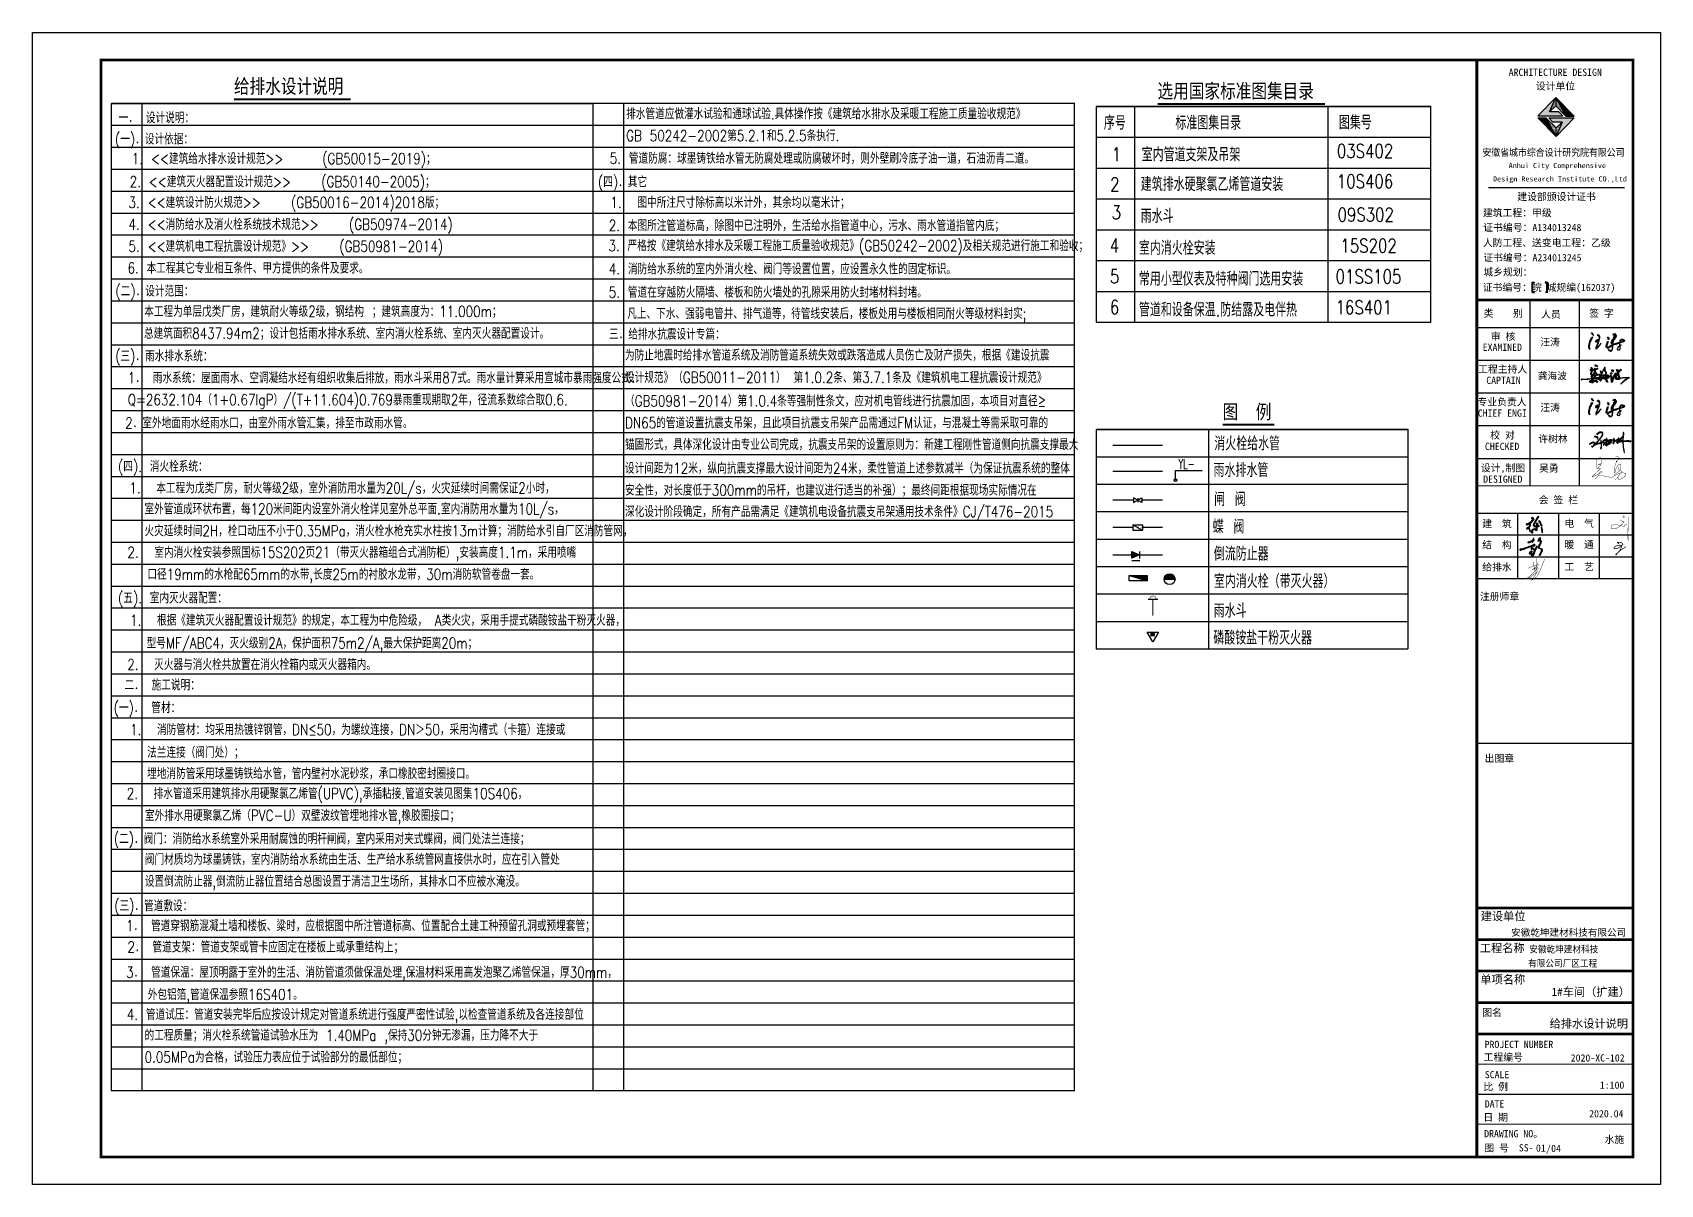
# Model space of a CAD drawing. Extents: x 4150464 to 4450492, y 483482 to 853422.
# Drawn here: x 4248288 to 4307688, y 811422 to 853422 of the extents above; entities that cross this region are included whole.
import ezdxf

# ---------------------------------------------------------------- set-up
doc = ezdxf.new("R2010")
doc.units = 0
doc.header["$LTSCALE"] = 1000
doc.header["$MEASUREMENT"] = 0
doc.linetypes.add('PHANTOM2', pattern=[1.25, 0.625, -0.125, 0.125, -0.125, 0.125, -0.125])
for name, color, linetype in [('0-签名', 2, 'Continuous'), ('A_DE_DETAIL_3', 144, 'Continuous'), ('D', 4, 'Continuous'), ('DIM_雨水', 3, 'Continuous'), ('EQUIP_消防', 7, 'Continuous'), ('EQUIP_管件', 7, 'Continuous'), ('LGBH_F', 4, 'Continuous'), ('PIPE-消防', 1, 'Continuous'), ('PIPE-雨水', 4, 'TG_Y'), ('PUB_TEXT', 7, 'Continuous'), ('TWT_DIM', 3, 'Continuous'), ('VALVE_消防', 7, 'Continuous'), ('VPIPE-雨水', 4, 'Continuous'), ('WIRE-照明', 120, 'Continuous'), ('WP_F_PJ', 7, 'Continuous'), ('图框', 7, 'Continuous'), ('签名', 7, 'Continuous')]:
    doc.layers.add(name, color=color, linetype=linetype)
doc.styles.add('-黑体', font='simhei.ttf', dxfattribs={"width": 0.8})
doc.styles.add('_TWT_SERIAL', font='COMPLEX', dxfattribs={"width": 0.8, "height": 3.5, "bigfont": 'HZTXT'})
doc.styles.add('HZ', font='rs.shx', dxfattribs={"width": 0.8, "bigfont": 'hztxt.shx'})
doc.styles.add('HZTXT', font='txt', dxfattribs={"width": 0.7, "height": 300, "bigfont": 'HZTXT'})
doc.styles.get("Standard").update_dxf_attribs({"font": 'gbenor.shx', "bigfont": 'gbcbig.shx'})
doc.styles.add('STYLE-黑体', font='simhei.ttf')
doc.styles.add('TG_LINETYPE', font='SIMPLEX', dxfattribs={"width": 0.8, "height": 3, "bigfont": 'HZTXT'})
doc.styles.add('宋体', font='')
doc.styles.add('黑体', font='simhei.ttf')
doc.styles.get('宋体').set_extended_font_data('SimSun')
doc.linetypes.add('TG_Y', pattern='A,2,-0.3,["Y",TG_LINETYPE,S=0.1,R=0,X=-0.23,Y=-0.15],0', length=2.3)

msp = doc.modelspace()

# ---------------------------------------------------------------- texts
at = {"layer": '0-签名', "color": 4, "style": 'STYLE-黑体'}
msp.add_text('吴勇', height=262.9, dxfattribs=at).set_placement((4303257, 837408))
at = {"layer": 'D', "style": 'HZTXT', "width": 0.8}
for s, height, p in [('排水管道应做灌水试验和通球试验.具体操作按《建筑给水排水及采暖工程施工质量验收规范》', 400, (4269948, 850263)), ('一． 设计说明：', 400, (4251432, 850117, -1760)), ('序号', 500, (4287379, 849882)), ('标准图集目录', 500, (4289988, 849880)), ('图集号', 500, (4295953, 849896)), ('(一)．设计依据：', 400, (4251297, 849341, -1760)), ('GB 50242-2002第5.2.1和5.2.5条执行.', 400, (4269948, 849463)), ('1. <<建筑给水排水设计规范>>    (GB50015-2019)；', 400, (4251909, 848626, -1760)), ('5. 管道防腐：球墨铸铁给水管无防腐处理或防腐破坏时，则外壁刷冷底子油一道，石油沥青二道。', 400, (4269349, 848639, -3520)), ('1', 500, (4287666, 848732)), ('室内管道支架及吊架', 500, (4288758, 848725)), ('03S402', 500, (4295880, 848851)), ('2. <<建筑灭火器配置设计规范>>   (GB50140-2005)；', 400, (4251832, 847786, -1760)), ('(四)．其它', 400, (4268921, 847778, -1760)), ('10S406', 500, (4295879, 847749)), ('2', 500, (4287608, 847639)), ('建筑排水硬聚氯乙烯管道安装', 500, (4288726, 847643)), ('1.  图中所注尺寸除标高以米计外，其余均以毫米计；', 400, (4269377, 847029, -1760)), ('3', 500, (4287666, 846616)), ('2. 本图所注管道标高，除图中已注明外，生活给水指管道中心，污水、雨水管道指管内底；', 400, (4269313, 846188, -1760)), ('雨水斗', 500, (4288724, 846483)), ('09S302', 500, (4295905, 846532)), ('3. 严格按《建筑给水排水及采暖工程施工质量验收规范》(GB50242-2002)及相关规范进行施工和验收；', 400, (4269300, 845452)), ('4', 500, (4287596, 845408)), ('室内消火栓安装', 500, (4288656, 845317)), ('15S202', 500, (4296010, 845402)), ('6. 本工程其它专业相互条件、甲方提供的条件及要求。', 400, (4251754, 844637, -1760)), ('5', 500, (4287596, 844283)), ('常用小型仪表及特种阀门选用安装', 500, (4288656, 844193)), ('01SS105', 500, (4295833, 844278)), ('(二)．设计范围：', 400, (4251312, 843797, -1760)), ('5. 管道在穿越防火隔墙、楼板和防火墙处的孔隙采用防火封堵材料封堵。', 400, (4269312, 843754)), ('6', 500, (4287596, 843159)), ('管道和设备保温.防结露及电伴热', 500, (4288656, 843068)), ('16S401', 500, (4295833, 843153)), ('凡上、下水、强弱电管井、排气道等，待管线安装后，楼板处用与楼板相同耐火等级材料封实;', 400, (4269985, 842978, 184800)), ('三．给排水抗震设计专篇：', 400, (4269322, 842227)), ('(三)．雨水排水系统：', 400, (4251304, 841429, -1760)), ('为防止地震时给排水管道系统及消防管道系统失效或跌落造成人员伤亡及财产损失，根据《建设抗震', 400, (4269905, 841460)), ('1． 雨水系统：屋面雨水、空调凝结水经有组织收集后排放，雨水斗采用87式。雨水量计算采用宣城市暴雨强度公式：', 400, (4251764, 840634, -1760)), ('设计规范》（GB50011-2011） 第1.0.2条、第3.7.1条及《建筑机电工程抗震设计规范》', 400, (4269905, 840646)), ('Q=2632.104（1+0.67lgP）/(T+11.604)0.769暴雨重现期取2年，径流系数综合取0.6.', 400, (4251764, 839834, -1760)), ('（GB50981-2014）第1.0.4条等强制性条文，应对机电管线进行抗震加固，本项目对直径≥', 400, (4269905, 839790)), ('2．室外地面雨水经雨水口，由室外雨水管汇集，排至市政雨水管。', 400, (4251668, 838988, -1760)), ('DN65的管道设置抗震支吊架，且此项目抗震支吊架产品需通过FM认证，与混凝土等需采取可靠的', 400, (4269905, 838993)), ('消火栓给水管', 500, (4291409, 838188)), ('锚固形式，具体深化设计由专业公司完成，抗震支吊架的设置原则为：新建工程刚性管道侧向抗震支撑最大', 400, (4269905, 838203)), ('(四). 消火栓系统：', 400, (4251407, 837404, -1760)), ('设计间距为12米，纵向抗震支撑最大设计间距为24米，柔性管道上述参数减半（为保证抗震系统的整体', 400, (4269905, 837339)), ('雨水排水管', 500, (4291381, 837217)), ('安全性，对长度低于300mm的吊杆，也建议进行适当的补强）；最终间距根据现场实际情况在', 400, (4269905, 836538)), ('闸 阀', 500, (4291400, 836155)), ('室外管道成环状布置，每120米间距内设室外消火栓详见室外总平面.室内消防用水量为10L/s，', 400, (4252372, 835854, -1760)), ('深化设计阶段确定，所有产品需满足《建筑机电设备抗震支吊架通用技术条件》CJ/T476-2015', 400, (4269905, 835755)), ('火灾延续时间2H，栓口动压不小于0.35MPa，消火栓水枪充实水柱按13m计算；消防给水引自厂区消防管网，', 400, (4252372, 835054, -1760)), ('蝶 阀', 500, (4291351, 835155)), ('2.  室内消火栓安装参照国标15S202页21（带灭火器箱组合式消防柜）,安装高度1.1m，采用喷嘴', 400, (4251748, 834269, -1760)), ('倒流防止器', 500, (4291393, 834167)), ('口径19mm的水枪配65mm的水带,长度25m的衬胶水龙带，30m消防软管卷盘一套。', 400, (4252479, 833469, -1760)), ('室内消火栓（带灭火器）', 500, (4291393, 833166)), ('(五). 室内灭火器配置：', 400, (4251408, 832607, -1760)), ('1.  根据《建筑灭火器配置设计规范》的规定，本工程为中危险级， A类火灾，采用手提式磷酸铵盐干粉灭火器，', 400, (4251847, 831795, -1760)), ('雨水斗', 500, (4291384, 832090)), ('磷酸铵盐干粉灭火器', 500, (4291373, 831104)), ('型号MF/ABC4，灭火级别2A，保护面积75m2/A,最大保护距离20m；', 400, (4252448, 830962, -1760)), ('2.  灭火器与消火栓共放置在消火栓箱内或灭火器箱内。', 400, (4251743, 830180, -1760)), ('二． 施工说明：', 400, (4251644, 829434, -1760)), ('(一)． 管材：', 400, (4251248, 828605, -1760)), ('1.  消防管材：均采用热镀锌钢管，DN≤50，为螺纹连接，DN＞50，采用沟槽式（卡箍）连接或', 400, (4251848, 827806, -1760)), ('法兰连接（阀门处）；', 400, (4252468, 826976, -1760)), ('2.  排水管道采用建筑排水用硬聚氯乙烯管(UPVC),承插粘接.管道安装见图集10S406，', 400, (4251723, 825475, -1760)), ('室外排水用硬聚氯乙烯（PVC-U）双壁波纹管埋地排水管,橡胶圈接口；', 400, (4252386, 824675, -1760)), ('(三)．管道敷设：', 400, (4251269, 821382, -1760)), ('1． 管道穿钢筋混凝土墙和楼板、粱时，应根据图中所注管道标高、位置配合土建工种预留孔洞或预埋套管；', 400, (4251699, 820655, -3520)), ('2． 管道支架：管道支架或管卡应固定在楼板上或承重结构上；', 400, (4251750, 819878, -3520)), ('3． 管道保温：屋顶明露于室外的生活、消防管道须做保温处理,保温材料采用高发泡聚乙烯管保温，厚30mm，', 400, (4251703, 818957)), ('外包铝箔,管道保温参照16S401。', 400, (4252492, 818147)), ('4. 管道试压：管道安装完毕后应按设计规定对管道系统进行强度严密性试验,以检查管道系统及各连接部位', 400, (4251727, 817420)), ('的工程质量；消火栓系统管道试验水压为 1.40MPa ,保持30分钟无渗漏，压力降不大于', 400, (4252375, 816663)), ('0.05MPa为合格，试验压力表应位于试验部分的最低部位；', 400, (4252375, 815863))]:
    msp.add_text(s, height=height, dxfattribs=at).set_placement(p)
at = {"layer": 'D', "color": 2, "style": 'HZTXT', "width": 0.8}
for s, p in [('3. <<建筑设计防火规范>>   (GB50016-2014)2018版；', (4251787, 847029, -1760)), ('4. <<消防给水及消火栓系统技术规范>>   (GB50974-2014)', (4251787, 846229, -1760)), ('5. <<建筑机电工程抗震设计规范》>>   (GB50981-2014)', (4251787, 845429, -1760)), ('4. 消防给水系统的室内外消火栓、阀门等设置位置，应设置永久性的固定标识。', (4269316, 844604)), ('本工程为单层戊类厂房，建筑耐火等级2级，钢结构 ；建筑高度为：11.000m；', (4252362, 843055, -1760)), ('总建筑面积8437.94m2；设计包括雨水排水系统、室内消火栓系统、室内灭火器配置设计。', (4252352, 842255, -1760)), ('1.  本工程为戊类厂房，耐火等级2级，室外消防用水量为20L/s，火灾延续时间需保证2小时，', (4251821, 836615, -1760)), ('埋地消防管采用球墨铸铁给水管，管内壁衬水泥砂浆，承口橡胶密封圈接口。', (4252468, 826206, -1760)), ('(二)．阀门：消防给水系统室外采用耐腐蚀的明杆闸阀，室内采用对夹式蝶阀，阀门处法兰连接；', (4251254, 823826, -1760)), ('阀门材质均为球墨铸铁，室内消防给水系统由生活、生产给水系统管网直接供水时，应在引入管处', (4252386, 823075, -1760)), ('设置倒流防止器,倒流防止器位置结合总图设置于清洁卫生场所，其排水口不应被水淹没。', (4252386, 822275, -1760))]:
    msp.add_text(s, height=400, dxfattribs=at).set_placement(p)
at = {"layer": 'DIM_雨水', "color": 7, "style": '_TWT_SERIAL', "width": 0.64}
msp.add_text('YL-', height=350, dxfattribs=at).set_placement((4290099, 837520))
at = {"layer": 'PUB_TEXT'}
for s, height, style, width, p in [('给排水设计说明', 522.8, '-黑体', 0.8, (4255637, 851207, 0)), ('选用国家标准图集目录', 522.8, '-黑体', 0.8, (4289338, 851032)), ('例', 523, '-黑体', 0.8, (4292922, 839335, 0)), ('图', 523, '-黑体', 0.8, (4291712, 839335, 0)), ('安徽乾坤建材科技', 250, '黑体', 0.9, (4302901, 819876)), ('有限公司厂区工程', 250, '黑体', 0.9, (4302860, 819360))]:
    msp.add_text(s, height=height, dxfattribs=dict(at, style=style, width=width)).set_placement(p)
for s, height, style, p in [('安徽乾坤建材科技有限公司', 250, '黑体', (4302239, 820484)), ('1#车间（扩建）', 300, '黑体', (4303713, 818293)), ('给排水设计说明', 300, '宋体', (4303643, 817135, 0)), ('2020-XC-102', 262.94, '黑体', (4304414, 815903)), ('1:100', 262.9, '黑体', (4305477, 814912)), ('2020.04', 262.9, '黑体', (4305087, 813868)), ('水施', 262.9, '黑体', (4305649, 812927)), ('SS-', 262.9, '黑体', (4302520, 812626)), ('01', 262.9, '黑体', (4303145, 812615)), ('/', 263, '黑体', (4303511, 812593)), ('04', 262.9, '黑体', (4303699, 812603))]:
    msp.add_text(s, height=height, dxfattribs=dict(at, style=style)).set_placement(p)
at = {"layer": '图框', "color": 4}
for s, height, style, p in [('ARCHITECTURE DESIGN', 262.94, '黑体', (4302150, 851842)), ('设计单位', 262.9, '黑体', (4303142, 851339)), ('Anhui City Comprehensive ', 189.24, '黑体', (4302148, 848480)), (' Design Research Institute CO.,Ltd', 189.24, '黑体', (4301430, 847993)), ('建设部颁设计证书', 262.9, '黑体', (4302463, 847307)), (' 建筑工程：甲级', 262.9, '黑体', (4301031, 846718)), ('证书编号：A134013248', 262.94, '黑体', (4301222, 846182)), ('人防工程、送变电工程：乙级', 262.94, '黑体', (4301208, 845628)), ('证书编号：A234013245', 262.94, '黑体', (4301226, 845084)), ('城乡规划：', 262.9, '黑体', (4301225, 844559)), ('证书编号：皖 城规编(162037)', 262.94, '黑体', (4301203, 843999)), ('汪涛', 262.9, 'STYLE-黑体', (4303302, 842008)), ('汪涛', 262.9, 'STYLE-黑体', (4303302, 839618)), ('许树林', 262.9, 'STYLE-黑体', (4303229, 838477)), ('注册师章', 262.9, '黑体', (4301100, 832731)), ('出图章', 262.9, '黑体', (4301274, 826824)), ('建设单位', 300, '黑体', (4301129, 821051)), ('工程名称', 300, '黑体', (4301096, 819889)), ('单项名称', 300, '黑体', (4301116, 818743)), ('图名', 262.9, '黑体', (4301185, 817561)), ('工程编号', 262.9, '黑体', (4301236, 815930)), ('比 例', 262.9, '黑体', (4301227, 814851)), ('SCALE', 262.9, '黑体', (4301278, 815294)), ('DATE', 262.9, '黑体', (4301277, 814226)), ('日 期', 262.9, '黑体', (4301227, 813738)), ('DRAWING NO。', 262.94, '黑体', (4301256, 813141)), ('图 号', 262.9, '黑体', (4301265, 812616))]:
    msp.add_text(s, height=height, dxfattribs=dict(at, style=style)).set_placement(p)
at = {"layer": '图框', "color": 4, "style": '黑体', "width": 0.88}
msp.add_text('安徽省城市综合设计研究院有限公司', height=262.94, dxfattribs=at).set_placement((4301193, 848922))
at = {"layer": '图框', "color": 0}
for s, height, style, p in [('类    别 ', 262.9, 'STYLE-黑体', (4301235, 843055)), ('人员', 262.9, 'STYLE-黑体', (4303333, 843018)), ('签 字', 262.9, 'STYLE-黑体', (4305089, 843055)), ('审 核', 262.9, 'STYLE-黑体', (4301498, 842211)), ('EXAMINED ', 262.9, 'STYLE-黑体', (4301202, 841816)), ('工程主持人', 262.9, 'STYLE-黑体', (4301035, 841019)), ('CAPTAIN', 262.9, 'STYLE-黑体', (4301333, 840611)), ('专业负责人', 262.9, 'STYLE-黑体', (4301013, 839824)), ('CHIEF ENGI', 262.9, 'STYLE-黑体', (4301021, 839416)), ('校 对', 262.9, 'STYLE-黑体', (4301476, 838611)), ('CHECKED  ', 262.9, 'STYLE-黑体', (4301284, 838203)), ('设计,制图', 262.9, 'STYLE-黑体', (4301135, 837416)), ('DESIGNED ', 262.9, 'STYLE-黑体', (4301221, 837008)), ('会 签 栏', 262.9, 'STYLE-黑体', (4303247, 836253)), ('建  筑', 262.9, 'STYLE-黑体', (4301186, 835384)), ('电  气', 262.9, 'STYLE-黑体', (4304183, 835392)), ('结  构', 262.9, 'STYLE-黑体', (4301186, 834614)), ('暖  通', 262.9, 'STYLE-黑体', (4304183, 834623)), ('给排水', 262.9, 'STYLE-黑体', (4301186, 833801)), ('工  艺', 262.9, 'STYLE-黑体', (4304183, 833810)), ('PROJECT NUMBER', 262.94, '黑体', (4301272, 816395))]:
    msp.add_text(s, height=height, dxfattribs=dict(at, style=style)).set_placement(p)
at = {"layer": '签名', "color": 4, "style": 'STYLE-黑体'}
msp.add_text('龚海波', height=258.2, dxfattribs=at).set_placement((4303215, 840774))

# ---------------------------------------------------------------- blocks, each defined once
blk = doc.blocks.new('$QC001_2')
blk.add_line((-141, 59), (141, 341))
at = {"const_width": 200}
blk.add_lwpolyline([(71, 271, 0.668179), (-100, 200, 0.198912), (-71, 129, 1)], format="xyb", dxfattribs=at)
blk.add_circle((0, 200), 200)
at = {"style": 'HZ', "flags": 1}
for tag in ['UNIT', 'WHAT', 'SPEC']:
    blk.add_attdef(tag, (0, 0), '', height=0.0008, dxfattribs=at)
blk = doc.blocks.new('$VALVE$00000656')
for p, q in [((-113, 110), (-113, -100)), ((118, -164), (-119, -164))]:
    blk.add_line(p, q)
blk.add_lwpolyline([(119, 5, 203, 0, 0), (-113, 5, 0, 0, 0)], format="xyseb")
blk.add_lwpolyline([(119, 107), (-113, 5), (119, -97)], close=True)
for p in [(-113, 5), (119, 5)]:
    blk.add_point(p)
blk.add_solid([(-44, -164), (-44, -139), (-119, -164)])
blk = doc.blocks.new('$TWTSYS$00000080')
blk.add_line((-150, 500), (150, 500))
at = {"const_width": 15}
blk.add_lwpolyline([(-99, 500, -1), (101, 500)], format="xyb", dxfattribs=at)
at = {"const_width": 30}
blk.add_lwpolyline([(0, 500), (0, 0)], dxfattribs=at)
at = {"style": 'HZ', "flags": 1}
for tag in ['UNIT', 'WHAT', 'SPEC']:
    blk.add_attdef(tag, (0, 0), '', height=0.001, dxfattribs=at)
blk = doc.blocks.new('$TwtSys$00000312')
for p, q in [((325, 0), (-325, 0)), ((325, 0), (-325, -200)), ((-325, 0), (-325, -200)), ((325, -200), (325, 0)), ((-325, -200), (325, -200))]:
    blk.add_line(p, q)
blk.add_solid([(-325, 0), (-325, -200), (325, 0)])
blk = doc.blocks.new('$VALVE$00000296')
for points in [[(-125, 72), (-125, -72), (125, 72), (125, -72), (-125, 72)], [(0, 60), (0, -64)]]:
    blk.add_lwpolyline(points)
for p in [(-125, 0), (125, 0)]:
    blk.add_point(p)
blk = doc.blocks.new('$VALVE$00000316')
for p, q in [((-125, 72), (125, -72)), ((-125, 72), (-125, -72)), ((-125, 72), (125, 72)), ((125, 72), (125, -72)), ((-125, -72), (125, -72))]:
    blk.add_line(p, q)
at = {"const_width": 21.1}
blk.add_lwpolyline([(-11, 0, 1), (11, 0, 1)], format="xyb", close=True, dxfattribs=at)
for p in [(-125, 0), (125, 0)]:
    blk.add_point(p)
at = {"color": 7, "flags": 9}
for tag in ['XSIZE', 'YSIZE']:
    blk.add_attdef(tag, (0, 0), '', height=0.5, dxfattribs=at)

# ---------------------------------------------------------------- hatches: boundary and pattern name
for color, points in [(1, [(4303644, 850528), (4303872, 851056), (4303215, 850381), (4304129, 850381), (4303978, 850528)]), (1, [(4304230, 850378), (4304540, 850378), (4303872, 851056)]), (256, [(4303263, 834631), (4303255, 834647), (4303260, 834666), (4303270, 834692), (4303283, 834726), (4303301, 834752), (4303327, 834814), (4303332, 834837), (4303332, 834858), (4303331, 834879), (4303323, 834901), (4303304, 834917), (4303301, 834928), (4303298, 834951), (4303297, 834967), (4303299, 834980), (4303304, 835005), (4303296, 835007), (4303284, 835005), (4303269, 834975), (4303254, 834959), (4303243, 834936), (4303235, 834902), (4303227, 834878), (4303227, 834866), (4303234, 834859), (4303235, 834869), (4303246, 834896), (4303252, 834914), (4303263, 834933), (4303269, 834936), (4303275, 834931), (4303289, 834907), (4303298, 834894), (4303312, 834882), (4303316, 834857), (4303309, 834841), (4303304, 834794), (4303273, 834742), (4303253, 834704), (4303232, 834663), (4303235, 834627), (4303240, 834618), (4303252, 834604), (4303300, 834595), (4303329, 834594), (4303342, 834584), (4303348, 834567), (4303346, 834528), (4303338, 834505), (4303330, 834489), (4303318, 834473), (4303297, 834431), (4303291, 834399), (4303268, 834381), (4303271, 834366), (4303278, 834356), (4303285, 834356), (4303294, 834370), (4303312, 834408), (4303328, 834435), (4303351, 834470), (4303365, 834493), (4303372, 834530), (4303372, 834565), (4303354, 834596), (4303340, 834605), (4303310, 834613), (4303294, 834614), (4303273, 834625)])]:
    msp.add_hatch(color=color).paths.add_polyline_path(points)
at = {"linetype": 'Continuous'}
h = msp.add_hatch(color=4, dxfattribs=at)
h.dxf.hatch_style = 1
h.paths.add_polyline_path([(4305409, 838645), (4305410, 838646), (4305407, 838665), (4305397, 838675), (4305380, 838684), (4305338, 838690), (4305328, 838695), (4305326, 838694), (4305306, 838699), (4305290, 838697), (4305284, 838690), (4305284, 838680), (4305299, 838684), (4305302, 838680), (4305316, 838677), (4305344, 838677), (4305353, 838672), (4305361, 838672), (4305372, 838667), (4305382, 838667), (4305395, 838657), (4305397, 838635), (4305394, 838633), (4305390, 838619), (4305382, 838606), (4305387, 838601), (4305402, 838619), (4305409, 838633)], flags=17)
h.paths.add_polyline_path([(4305606, 838479), (4305608, 838481), (4305596, 838499), (4305579, 838513), (4305573, 838515), (4305568, 838510), (4305568, 838505), (4305583, 838488), (4305574, 838484), (4305563, 838484), (4305537, 838476), (4305527, 838550), (4305520, 838562), (4305515, 838562), (4305512, 838559), (4305512, 838530), (4305517, 838516), (4305517, 838499), (4305520, 838488), (4305520, 838472), (4305512, 838467), (4305502, 838467), (4305492, 838462), (4305410, 838442), (4305395, 838435), (4305370, 838430), (4305297, 838406), (4305304, 838413), (4305304, 838417), (4305351, 838459), (4305427, 838540), (4305481, 838601), (4305541, 838677), (4305561, 838711), (4305586, 838766), (4305591, 838800), (4305586, 838821), (4305571, 838837), (4305556, 838846), (4305522, 838854), (4305497, 838856), (4305466, 838848), (4305419, 838821), (4305380, 838788), (4305368, 838782), (4305361, 838775), (4305363, 838770), (4305372, 838772), (4305402, 838790), (4305421, 838807), (4305468, 838834), (4305492, 838843), (4305513, 838843), (4305522, 838839), (4305525, 838841), (4305529, 838837), (4305556, 838829), (4305563, 838821), (4305573, 838815), (4305576, 838807), (4305574, 838778), (4305559, 838753), (4305559, 838748), (4305539, 838709), (4305541, 838706), (4305525, 838682), (4305524, 838675), (4305513, 838667), (4305512, 838660), (4305451, 838584), (4305366, 838493), (4305348, 838476), (4305343, 838467), (4305284, 838413), (4305285, 838435), (4305282, 838457), (4305275, 838469), (4305258, 838483), (4305228, 838483), (4305196, 838476), (4305167, 838462), (4305154, 838459), (4305145, 838452), (4305121, 838442), (4305098, 838427), (4305098, 838417), (4305106, 838412), (4305125, 838427), (4305177, 838452), (4305192, 838455), (4305199, 838461), (4305245, 838469), (4305258, 838464), (4305265, 838457), (4305268, 838449), (4305268, 838420), (4305262, 838396), (4305248, 838381), (4305252, 838364), (4305233, 838339), (4305219, 838330), (4305211, 838330), (4305184, 838341), (4305179, 838341), (4305175, 838334), (4305182, 838327), (4305201, 838320), (4305219, 838319), (4305235, 838325), (4305250, 838339), (4305272, 838373), (4305280, 838381), (4305307, 838395), (4305319, 838396), (4305326, 838401), (4305344, 838405), (4305400, 838423), (4305448, 838434), (4305453, 838437), (4305466, 838439), (4305481, 838445), (4305497, 838447), (4305519, 838454), (4305522, 838452), (4305522, 838307), (4305519, 838288), (4305502, 838276), (4305502, 838266), (4305505, 838259), (4305519, 838249), (4305529, 838258), (4305535, 838280), (4305539, 838324), (4305539, 838454), (4305544, 838461), (4305578, 838469), (4305598, 838471)])
h.paths.add_polyline_path([(4305726, 838401), (4305726, 838388), (4305725, 838383), (4305713, 838383), (4305688, 838400), (4305659, 838434), (4305659, 838440), (4305698, 838479), (4305711, 838489), (4305718, 838489), (4305721, 838430)], flags=16)
h.paths.add_polyline_path([(4305904, 838537), (4305901, 838532), (4305894, 838515), (4305862, 838474), (4305818, 838432), (4305787, 838413), (4305779, 838415), (4305784, 838430), (4305789, 838434), (4305791, 838442), (4305819, 838481), (4305850, 838510), (4305879, 838530), (4305899, 838540)], flags=16)
h.paths.add_polyline_path([(4305985, 838491), (4305982, 838464), (4305978, 838457), (4305975, 838457), (4305971, 838464), (4305971, 838476), (4305977, 838488), (4305982, 838493)], flags=16)
h.paths.add_polyline_path([(4306151, 838540), (4306151, 838523), (4306147, 838516), (4306147, 838498), (4306142, 838488), (4306135, 838486), (4306124, 838501), (4306122, 838515), (4306125, 838525), (4306144, 838542)], flags=16)
h.paths.add_polyline_path([(4306267, 838535), (4306267, 838525), (4306266, 838521), (4306254, 838521), (4306220, 838515), (4306213, 838516), (4306211, 838520), (4306240, 838547), (4306259, 838555), (4306264, 838550)], flags=16)
h.paths.add_polyline_path([(4306325, 838684), (4306323, 838628), (4306320, 838606), (4306320, 838554), (4306318, 838530), (4306315, 838523), (4306279, 838523), (4306276, 838526), (4306274, 838548), (4306269, 838562), (4306264, 838567), (4306254, 838567), (4306210, 838533), (4306181, 838506), (4306166, 838499), (4306159, 838503), (4306164, 838547), (4306179, 838565), (4306266, 838635), (4306320, 838687), (4306323, 838687)], flags=16)
h.paths.add_polyline_path([(4306343, 838795), (4306343, 838773), (4306343, 838753), (4306338, 838746), (4306338, 838797), (4306340, 838799)], flags=16)
h.paths.add_polyline_path([(4306614, 838518), (4306615, 838520), (4306612, 838525), (4306604, 838528), (4306538, 838526), (4306529, 838530), (4306463, 838530), (4306446, 838526), (4306436, 838530), (4306337, 838528), (4306331, 838532), (4306331, 838577), (4306338, 838704), (4306355, 838750), (4306355, 838790), (4306350, 838817), (4306343, 838836), (4306333, 838843), (4306328, 838836), (4306328, 838721), (4306321, 838704), (4306276, 838657), (4306254, 838641), (4306244, 838630), (4306235, 838626), (4306215, 838606), (4306211, 838606), (4306200, 838594), (4306186, 838587), (4306178, 838579), (4306171, 838581), (4306176, 838618), (4306173, 838626), (4306168, 838631), (4306162, 838631), (4306157, 838624), (4306161, 838608), (4306156, 838603), (4306122, 838589), (4306026, 838533), (4306009, 838528), (4306002, 838530), (4306004, 838565), (4306007, 838572), (4306015, 838577), (4306017, 838584), (4306004, 838606), (4305990, 838619), (4305982, 838619), (4305978, 838616), (4305982, 838599), (4305985, 838594), (4305983, 838579), (4305960, 838575), (4305924, 838565), (4305914, 838565), (4305897, 838574), (4305860, 838574), (4305843, 838570), (4305828, 838564), (4305826, 838565), (4305821, 838562), (4305813, 838562), (4305802, 838555), (4305774, 838545), (4305745, 838528), (4305737, 838520), (4305732, 838520), (4305726, 838559), (4305728, 838567), (4305740, 838575), (4305743, 838591), (4305733, 838604), (4305728, 838616), (4305723, 838621), (4305716, 838623), (4305708, 838613), (4305708, 838587), (4305703, 838582), (4305666, 838574), (4305652, 838569), (4305640, 838560), (4305630, 838559), (4305620, 838548), (4305612, 838545), (4305601, 838530), (4305606, 838523), (4305615, 838525), (4305635, 838543), (4305659, 838557), (4305689, 838562), (4305696, 838565), (4305708, 838565), (4305715, 838523), (4305715, 838508), (4305706, 838499), (4305689, 838489), (4305654, 838454), (4305650, 838454), (4305645, 838466), (4305644, 838484), (4305632, 838486), (4305627, 838479), (4305618, 838425), (4305615, 838420), (4305615, 838410), (4305608, 838396), (4305608, 838385), (4305612, 838381), (4305618, 838381), (4305623, 838386), (4305639, 838415), (4305649, 838425), (4305667, 838401), (4305688, 838381), (4305711, 838363), (4305725, 838356), (4305742, 838361), (4305747, 838371), (4305740, 838425), (4305735, 838488), (4305735, 838499), (4305738, 838506), (4305769, 838526), (4305816, 838548), (4305855, 838559), (4305894, 838559), (4305897, 838554), (4305880, 838545), (4305840, 838518), (4305797, 838474), (4305770, 838435), (4305764, 838420), (4305764, 838412), (4305767, 838405), (4305774, 838400), (4305786, 838400), (4305806, 838408), (4305841, 838437), (4305884, 838479), (4305902, 838503), (4305907, 838516), (4305912, 838521), (4305919, 838543), (4305926, 838550), (4305941, 838559), (4305980, 838567), (4305985, 838567), (4305990, 838562), (4305988, 838516), (4305985, 838511), (4305968, 838501), (4305958, 838486), (4305956, 838457), (4305966, 838434), (4305973, 838427), (4305978, 838427), (4305987, 838434), (4305993, 838449), (4306002, 838505), (4306029, 838523), (4306056, 838535), (4306120, 838575), (4306140, 838586), (4306154, 838589), (4306157, 838586), (4306154, 838564), (4306127, 838543), (4306108, 838515), (4306108, 838501), (4306122, 838479), (4306122, 838471), (4306113, 838457), (4306117, 838450), (4306127, 838450), (4306147, 838459), (4306171, 838484), (4306186, 838496), (4306203, 838499), (4306213, 838505), (4306237, 838506), (4306247, 838510), (4306276, 838508), (4306291, 838513), (4306316, 838513), (4306320, 838508), (4306318, 838488), (4306321, 838464), (4306320, 838459), (4306325, 838381), (4306331, 838351), (4306331, 838314), (4306345, 838243), (4306347, 838204), (4306358, 838165), (4306369, 838114), (4306375, 838106), (4306382, 838109), (4306370, 838177), (4306355, 838236), (4306343, 838310), (4306342, 838356), (4306338, 838371), (4306331, 838494), (4306333, 838513), (4306343, 838516), (4306348, 838515), (4306421, 838520), (4306517, 838520), (4306524, 838516), (4306549, 838518), (4306558, 838511), (4306605, 838511)])
h = msp.add_hatch(color=256)
h.paths.add_polyline_path([(4303323, 835368), (4303348, 835351), (4303352, 835302), (4303360, 835210), (4303372, 835185), (4303388, 835194), (4303388, 835226), (4303381, 835290), (4303373, 835350), (4303347, 835371)])
h.paths.add_polyline_path([(4303241, 835611), (4303276, 835573), (4303322, 835457), (4303371, 835423), (4303360, 835455), (4303335, 835503), (4303309, 835569), (4303287, 835609), (4303258, 835620)])
h.paths.add_polyline_path([(4303166, 835501), (4303183, 835506), (4303193, 835484), (4303181, 835473), (4303165, 835476), (4303155, 835460), (4303152, 835449), (4303138, 835436), (4303082, 835413), (4303070, 835407), (4303080, 835396), (4303139, 835407), (4303153, 835404), (4303153, 835382), (4303156, 835304), (4303155, 835288), (4303137, 835307), (4303099, 835321), (4303057, 835316), (4303018, 835302), (4302986, 835272), (4302964, 835240), (4302964, 835217), (4302974, 835192), (4302987, 835192), (4303027, 835186), (4303038, 835207), (4303013, 835207), (4302992, 835215), (4303002, 835246), (4303026, 835279), (4303055, 835298), (4303079, 835301), (4303103, 835302), (4303135, 835284), (4303163, 835268), (4303189, 835279), (4303187, 835301), (4303184, 835371), (4303186, 835407), (4303204, 835417), (4303235, 835410), (4303274, 835422), (4303247, 835432), (4303194, 835434), (4303216, 835459), (4303225, 835490), (4303212, 835523), (4303176, 835531), (4303155, 835521)])
h.paths.add_polyline_path([(4303248, 835779), (4303207, 835764), (4303147, 835671), (4303065, 835527), (4303043, 835472), (4303045, 835446), (4303083, 835461), (4303100, 835469), (4303090, 835491), (4303090, 835504), (4303201, 835694), (4303240, 835745), (4303254, 835762)])
h.paths.add_polyline_path([(4302975, 835721), (4303017, 835713), (4303035, 835693), (4303023, 835664), (4302974, 835596), (4302951, 835566), (4302901, 835539), (4302830, 835504), (4302790, 835488), (4302800, 835468), (4302828, 835468), (4302883, 835495), (4302919, 835495), (4302930, 835482), (4302901, 835429), (4302858, 835370), (4302804, 835335), (4302816, 835317), (4302871, 835336), (4302898, 835324), (4302911, 835265), (4302917, 835232), (4302933, 835236), (4302927, 835256), (4302922, 835312), (4302904, 835342), (4302890, 835355), (4302935, 835424), (4302948, 835463), (4302945, 835500), (4302935, 835513), (4302973, 835542), (4303032, 835615), (4303063, 835659), (4303063, 835692), (4303043, 835731), (4303024, 835735), (4302996, 835732)])
h = msp.add_hatch(color=256)
h.paths.add_polyline_path([(4302697, 834587), (4302743, 834604), (4302824, 834633), (4302866, 834652), (4302916, 834665), (4302945, 834680), (4302979, 834692), (4303001, 834700), (4303038, 834713), (4303057, 834720), (4303067, 834722), (4303069, 834711), (4303064, 834700), (4303073, 834698), (4303079, 834700), (4303095, 834711), (4303104, 834723), (4303113, 834740), (4303105, 834755), (4303086, 834752), (4303044, 834737), (4302966, 834711), (4302870, 834675), (4302810, 834652), (4302722, 834619), (4302671, 834601), (4302664, 834602), (4302638, 834589), (4302622, 834585), (4302618, 834581), (4302598, 834582), (4302596, 834591), (4302592, 834597), (4302581, 834593), (4302576, 834588), (4302559, 834574), (4302556, 834566), (4302558, 834555), (4302568, 834549), (4302591, 834549), (4302654, 834570)])
h.paths.add_polyline_path([(4303041, 834883), (4303049, 834887), (4303061, 834890), (4303070, 834896), (4303076, 834900), (4303079, 834906), (4303083, 834912), (4303085, 834924), (4303077, 834934), (4303070, 834931), (4303063, 834923), (4303056, 834918), (4303051, 834926), (4303055, 834931), (4303059, 834939), (4303064, 834948), (4303066, 834956), (4303066, 834963), (4303064, 834969), (4303052, 834970), (4303045, 834969), (4303042, 834965), (4303039, 834957), (4303037, 834950), (4303035, 834939), (4303034, 834931), (4303030, 834917), (4303029, 834907), (4303023, 834899), (4303015, 834896), (4303002, 834887), (4302973, 834875), (4302947, 834866), (4302931, 834859), (4302916, 834852), (4302889, 834846), (4302860, 834844), (4302849, 834840), (4302850, 834828), (4302869, 834826), (4302905, 834831), (4302935, 834841), (4302964, 834850), (4302982, 834860), (4303000, 834867), (4303009, 834871), (4303013, 834867), (4303012, 834857), (4303014, 834846), (4303019, 834837), (4303025, 834836), (4303033, 834840), (4303036, 834847), (4303036, 834861), (4303036, 834874)])
h.paths.add_polyline_path([(4302990, 834606), (4302989, 834619), (4302989, 834637), (4302997, 834648), (4303010, 834661), (4303008, 834670), (4302992, 834673), (4302981, 834663), (4302974, 834644), (4302969, 834628), (4302970, 834603), (4302969, 834589), (4302967, 834579), (4302974, 834574), (4302983, 834574), (4302995, 834583), (4303004, 834593), (4303019, 834596), (4303041, 834597), (4303049, 834595), (4303058, 834590), (4303062, 834578), (4303059, 834565), (4303062, 834553), (4303068, 834552), (4303077, 834557), (4303080, 834579), (4303075, 834602), (4303061, 834611), (4303035, 834610), (4303004, 834609)], flags=17)
h.paths.add_polyline_path([(4302980, 834498), (4302990, 834501), (4303012, 834504), (4303013, 834515), (4303003, 834518), (4302985, 834518), (4302977, 834515), (4302964, 834509), (4302953, 834505), (4302949, 834496), (4302953, 834483), (4302959, 834476), (4302969, 834477), (4302971, 834485)], flags=17)
h.paths.add_polyline_path([(4302935, 834434), (4302941, 834451), (4302941, 834474), (4302938, 834490), (4302926, 834494), (4302919, 834486), (4302916, 834468), (4302911, 834446), (4302911, 834424), (4302919, 834403), (4302924, 834396), (4302941, 834398), (4302954, 834403), (4302964, 834417), (4302974, 834424), (4302981, 834430), (4302990, 834437), (4303001, 834427), (4302999, 834404), (4302993, 834388), (4302991, 834361), (4302986, 834335), (4302981, 834319), (4302986, 834306), (4302999, 834305), (4303014, 834317), (4303038, 834346), (4303063, 834403), (4303096, 834475), (4303142, 834581), (4303171, 834664), (4303176, 834710), (4303154, 834646), (4303117, 834569), (4303092, 834519), (4303058, 834438), (4303040, 834409), (4303019, 834363), (4303005, 834342), (4303007, 834361), (4303011, 834391), (4303018, 834412), (4303015, 834428), (4303007, 834446), (4302997, 834453), (4302985, 834451), (4302967, 834439), (4302959, 834427), (4302947, 834413), (4302936, 834416)])
at = {"layer": 'A_DE_DETAIL_3'}
for points in [[(4303511, 850313), (4303208, 850313), (4303881, 849630)], [(4303616, 850315), (4303765, 850159), (4304103, 850159), (4303881, 849630), (4304540, 850315)]]:
    msp.add_hatch(color=1, dxfattribs=at).paths.add_polyline_path(points)
at = {"layer": 'PUB_TEXT'}
h = msp.add_hatch(dxfattribs=at)
h.set_pattern_fill('DOTS', color=256, scale=300, style=0)
h.set_pattern_definition([(0, (2024509.004, 1712105.648), (9.375, 18.75), [0, -18.75])])
h.paths.add_polyline_path([(4303881, 849630), (4303881, 849945), (4303511, 850313)])
h.paths.add_polyline_path([(4304103, 850159), (4303881, 849945), (4303881, 849630)])
h.paths.add_polyline_path([(4303872, 851056), (4303872, 850745), (4304230, 850378)])
h.paths.add_polyline_path([(4303872, 850745), (4303872, 851056), (4303644, 850528)])
h = msp.add_hatch(color=4, dxfattribs=at)
h.paths.add_polyline_path([(4305186, 842274), (4305212, 842322), (4305205, 842328), (4305178, 842308), (4305159, 842277), (4305142, 842229), (4305116, 842175), (4305099, 842112), (4305082, 842060), (4305076, 842017), (4305069, 841974), (4305069, 841932), (4305082, 841893), (4305096, 841881), (4305105, 841878), (4305114, 841882), (4305115, 841893), (4305106, 841900), (4305095, 841906), (4305087, 841935), (4305088, 841992), (4305094, 842038), (4305099, 842063), (4305117, 842108), (4305128, 842150), (4305138, 842173), (4305157, 842212)])
h.paths.add_polyline_path([(4305218, 842427), (4305211, 842436), (4305209, 842450), (4305202, 842465), (4305188, 842475), (4305177, 842468), (4305182, 842440), (4305203, 842408), (4305219, 842396), (4305231, 842382), (4305241, 842386), (4305229, 842409)])
for points in [[(4305409, 842156), (4305406, 842136), (4305389, 842086), (4305361, 842007), (4305341, 841974), (4305337, 841955), (4305332, 841924), (4305336, 841890), (4305351, 841888), (4305358, 841900), (4305367, 841910), (4305383, 841922), (4305394, 841932), (4305410, 841950), (4305437, 841976), (4305453, 841998), (4305484, 842038), (4305500, 842055), (4305518, 842074), (4305524, 842083), (4305493, 842061), (4305474, 842037), (4305446, 842007), (4305432, 841987), (4305400, 841951), (4305392, 841944), (4305377, 841941), (4305365, 841940), (4305358, 841945), (4305361, 841956), (4305382, 842004), (4305407, 842066), (4305423, 842112), (4305437, 842159), (4305446, 842195), (4305467, 842251), (4305477, 842284), (4305472, 842325), (4305459, 842360), (4305454, 842379), (4305438, 842393), (4305420, 842403), (4305411, 842403), (4305402, 842400), (4305390, 842391), (4305385, 842382), (4305379, 842368), (4305380, 842362), (4305406, 842384), (4305418, 842381), (4305430, 842375), (4305443, 842350), (4305448, 842311), (4305447, 842266), (4305442, 842236), (4305432, 842208), (4305422, 842206), (4305402, 842221), (4305384, 842222), (4305366, 842212), (4305343, 842199), (4305332, 842188), (4305322, 842171), (4305323, 842158), (4305327, 842149), (4305335, 842145), (4305348, 842143), (4305364, 842148), (4305376, 842155), (4305350, 842153), (4305341, 842158), (4305341, 842168), (4305351, 842176), (4305355, 842184), (4305371, 842196), (4305390, 842202), (4305410, 842199), (4305413, 842188), (4305406, 842181), (4305397, 842171), (4305390, 842164), (4305391, 842159), (4305405, 842166)], [(4305409, 839766), (4305406, 839745), (4305389, 839695), (4305361, 839617), (4305341, 839584), (4305337, 839565), (4305332, 839533), (4305336, 839499), (4305351, 839498), (4305358, 839509), (4305367, 839520), (4305383, 839532), (4305394, 839542), (4305410, 839560), (4305437, 839585), (4305453, 839607), (4305484, 839648), (4305500, 839665), (4305518, 839683), (4305524, 839693), (4305493, 839670), (4305474, 839646), (4305446, 839617), (4305432, 839596), (4305400, 839561), (4305392, 839553), (4305377, 839550), (4305365, 839550), (4305358, 839555), (4305361, 839566), (4305382, 839613), (4305407, 839675), (4305423, 839722), (4305437, 839769), (4305446, 839805), (4305467, 839861), (4305477, 839893), (4305472, 839935), (4305459, 839970), (4305454, 839989), (4305438, 840003), (4305420, 840012), (4305411, 840013), (4305402, 840010), (4305390, 840000), (4305385, 839992), (4305379, 839978), (4305380, 839972), (4305406, 839994), (4305418, 839990), (4305430, 839985), (4305443, 839959), (4305448, 839921), (4305447, 839876), (4305442, 839845), (4305432, 839818), (4305422, 839816), (4305402, 839830), (4305384, 839831), (4305366, 839822), (4305343, 839809), (4305332, 839797), (4305322, 839780), (4305323, 839768), (4305327, 839759), (4305335, 839754), (4305348, 839752), (4305364, 839757), (4305376, 839764), (4305350, 839763), (4305341, 839768), (4305341, 839777), (4305351, 839785), (4305355, 839794), (4305371, 839806), (4305390, 839811), (4305410, 839808), (4305413, 839797), (4305406, 839791), (4305397, 839780), (4305390, 839773), (4305391, 839769), (4305405, 839776)]]:
    msp.add_hatch(color=4, dxfattribs=at).paths.add_polyline_path(points)
h = msp.add_hatch(color=4, dxfattribs=at)
h.paths.add_polyline_path([(4305773, 842163), (4305762, 842155), (4305755, 842148), (4305746, 842125), (4305734, 842074), (4305725, 842036), (4305711, 841980), (4305713, 841952), (4305717, 841933), (4305729, 841933), (4305731, 841946), (4305729, 841974), (4305730, 842004), (4305732, 842018), (4305741, 842047), (4305751, 842063), (4305751, 842091), (4305779, 842161)])
h.paths.add_polyline_path([(4305779, 842275), (4305782, 842256), (4305787, 842222), (4305792, 842230), (4305795, 842235), (4305800, 842248), (4305803, 842277), (4305801, 842291), (4305789, 842311), (4305772, 842321), (4305757, 842312), (4305765, 842289)])
h = msp.add_hatch(color=4, dxfattribs=at)
h.paths.add_polyline_path([(4305978, 842034), (4306026, 842059), (4306074, 842063), (4306068, 842084), (4306054, 842080), (4306014, 842065), (4305988, 842056), (4305974, 842046), (4305965, 842045), (4305961, 842054), (4305959, 842085), (4305967, 842113), (4305980, 842165), (4305982, 842199), (4305992, 842215), (4306004, 842233), (4306026, 842244), (4306035, 842279), (4306057, 842306), (4306033, 842291), (4306027, 842276), (4306016, 842266), (4306012, 842262), (4306005, 842268), (4306011, 842299), (4306017, 842320), (4306031, 842340), (4306040, 842359), (4306056, 842365), (4306062, 842359), (4306070, 842348), (4306062, 842329), (4306056, 842318), (4306054, 842313), (4306062, 842309), (4306072, 842337), (4306080, 842345), (4306082, 842370), (4306072, 842386), (4306061, 842387), (4306045, 842400), (4306058, 842416), (4306059, 842422), (4306032, 842434), (4306019, 842428), (4306010, 842426), (4305990, 842426), (4305971, 842423), (4305952, 842412), (4305951, 842398), (4305981, 842404), (4306016, 842406), (4306026, 842403), (4306031, 842385), (4306015, 842359), (4305998, 842335), (4305970, 842314), (4305957, 842300), (4305971, 842295), (4305979, 842294), (4305988, 842291), (4305982, 842277), (4305976, 842264), (4305964, 842247), (4305932, 842215), (4305914, 842196), (4305910, 842185), (4305898, 842163), (4305896, 842154), (4305893, 842145), (4305889, 842125), (4305902, 842146), (4305906, 842158), (4305911, 842168), (4305920, 842179), (4305924, 842187), (4305931, 842196), (4305940, 842202), (4305950, 842210), (4305962, 842210), (4305967, 842203), (4305964, 842188), (4305958, 842175), (4305949, 842157), (4305926, 842126), (4305918, 842114), (4305912, 842103), (4305905, 842098), (4305897, 842102), (4305894, 842116), (4305884, 842113), (4305884, 842098), (4305886, 842083), (4305886, 842070), (4305893, 842066), (4305900, 842074), (4305908, 842091), (4305918, 842098), (4305934, 842118), (4305941, 842128), (4305949, 842130), (4305951, 842114), (4305948, 842093), (4305943, 842045), (4305929, 842027), (4305901, 842014), (4305856, 841999), (4305836, 841985), (4305821, 841975), (4305810, 841969), (4305788, 841950), (4305773, 841935), (4305763, 841918), (4305761, 841902), (4305763, 841889), (4305767, 841879), (4305776, 841895), (4305776, 841905), (4305783, 841916), (4305789, 841926), (4305797, 841933), (4305818, 841945), (4305823, 841949), (4305844, 841963), (4305853, 841969), (4305869, 841976), (4305874, 841979), (4305888, 841987), (4305906, 841995), (4305917, 841999), (4305931, 841997), (4305932, 841984), (4305931, 841958), (4305930, 841926), (4305921, 841881), (4305921, 841855), (4305908, 841836), (4305896, 841828), (4305886, 841818), (4305850, 841830), (4305826, 841836), (4305815, 841843), (4305798, 841857), (4305809, 841834), (4305840, 841817), (4305863, 841808), (4305881, 841806), (4305900, 841813), (4305912, 841822), (4305919, 841833), (4305925, 841849), (4305941, 841909), (4305947, 841941), (4305948, 841973), (4305951, 841996), (4305952, 842004), (4305955, 842020)])
h.paths.add_polyline_path([(4306145, 842090), (4306169, 842101), (4306184, 842104), (4306191, 842075), (4306190, 842054), (4306191, 842025), (4306192, 842018), (4306193, 841991), (4306162, 841967), (4306151, 841948), (4306134, 841936), (4306129, 841923), (4306120, 841908), (4306104, 841892), (4306104, 841876), (4306109, 841871), (4306122, 841862), (4306131, 841856), (4306164, 841850), (4306183, 841853), (4306198, 841858), (4306203, 841865), (4306212, 841879), (4306218, 841893), (4306218, 841914), (4306224, 841940), (4306211, 841983), (4306221, 841998), (4306226, 842004), (4306239, 842013), (4306251, 842020), (4306257, 842027), (4306233, 842025), (4306229, 842016), (4306218, 842005), (4306205, 842015), (4306208, 842050), (4306206, 842070), (4306207, 842094), (4306206, 842104), (4306219, 842116), (4306229, 842121), (4306272, 842134), (4306318, 842141), (4306353, 842158), (4306369, 842166), (4306389, 842176), (4306391, 842190), (4306355, 842210), (4306312, 842226), (4306271, 842225), (4306253, 842225), (4306228, 842212), (4306218, 842204), (4306201, 842176), (4306192, 842139), (4306176, 842118), (4306141, 842103), (4306072, 842085), (4306077, 842064), (4306092, 842072)])
h.paths.add_polyline_path([(4306204, 842142), (4306211, 842146), (4306215, 842160), (4306223, 842178), (4306230, 842191), (4306242, 842199), (4306261, 842206), (4306271, 842207), (4306311, 842195), (4306327, 842187), (4306331, 842177), (4306328, 842164), (4306308, 842156), (4306293, 842151), (4306260, 842141), (4306236, 842137), (4306214, 842133)], flags=16)
h.paths.add_polyline_path([(4306181, 841963), (4306190, 841968), (4306208, 841955), (4306213, 841943), (4306211, 841933), (4306211, 841918), (4306208, 841898), (4306201, 841887), (4306193, 841878), (4306175, 841867), (4306145, 841867), (4306135, 841868), (4306126, 841871), (4306121, 841876), (4306125, 841899), (4306136, 841916), (4306151, 841932), (4306171, 841957)], flags=16)
h.paths.add_polyline_path([(4306072, 842085), (4306068, 842084), (4306074, 842063), (4306077, 842064)], flags=17)
h = msp.add_hatch(color=4, dxfattribs=at)
h.paths.add_polyline_path([(4305186, 839884), (4305212, 839932), (4305205, 839938), (4305178, 839918), (4305159, 839887), (4305142, 839839), (4305116, 839785), (4305099, 839722), (4305082, 839669), (4305076, 839626), (4305069, 839583), (4305069, 839541), (4305082, 839503), (4305096, 839490), (4305105, 839488), (4305114, 839491), (4305115, 839503), (4305106, 839510), (4305095, 839516), (4305087, 839545), (4305088, 839601), (4305094, 839647), (4305099, 839673), (4305117, 839717), (4305128, 839759), (4305138, 839783), (4305157, 839822)])
h.paths.add_polyline_path([(4305218, 840036), (4305211, 840046), (4305209, 840060), (4305202, 840075), (4305188, 840084), (4305177, 840078), (4305182, 840050), (4305203, 840018), (4305219, 840006), (4305231, 839992), (4305241, 839995), (4305229, 840018)])
h = msp.add_hatch(color=4, dxfattribs=at)
h.paths.add_polyline_path([(4305773, 839773), (4305762, 839765), (4305755, 839757), (4305746, 839735), (4305734, 839684), (4305725, 839646), (4305711, 839590), (4305713, 839562), (4305717, 839543), (4305729, 839542), (4305731, 839555), (4305729, 839584), (4305730, 839614), (4305732, 839628), (4305741, 839656), (4305751, 839673), (4305751, 839701), (4305779, 839771)])
h.paths.add_polyline_path([(4305779, 839885), (4305782, 839865), (4305787, 839832), (4305792, 839839), (4305795, 839845), (4305800, 839857), (4305803, 839887), (4305801, 839900), (4305789, 839921), (4305772, 839931), (4305757, 839922), (4305765, 839899)])
h = msp.add_hatch(color=4, dxfattribs=at)
h.paths.add_polyline_path([(4305978, 839644), (4306026, 839668), (4306074, 839672), (4306068, 839693), (4306054, 839689), (4306014, 839674), (4305988, 839666), (4305974, 839655), (4305965, 839654), (4305961, 839663), (4305959, 839695), (4305967, 839723), (4305980, 839774), (4305982, 839809), (4305992, 839825), (4306004, 839843), (4306026, 839853), (4306035, 839889), (4306057, 839915), (4306033, 839901), (4306027, 839885), (4306016, 839876), (4306012, 839871), (4306005, 839878), (4306011, 839909), (4306017, 839930), (4306031, 839950), (4306040, 839968), (4306056, 839974), (4306062, 839968), (4306070, 839958), (4306062, 839939), (4306056, 839928), (4306054, 839923), (4306062, 839919), (4306072, 839946), (4306080, 839954), (4306082, 839979), (4306072, 839995), (4306061, 839997), (4306045, 840009), (4306058, 840026), (4306059, 840031), (4306032, 840043), (4306019, 840037), (4306010, 840035), (4305990, 840036), (4305971, 840033), (4305952, 840021), (4305951, 840007), (4305981, 840014), (4306016, 840016), (4306026, 840013), (4306031, 839995), (4306015, 839968), (4305998, 839944), (4305970, 839923), (4305957, 839910), (4305971, 839905), (4305979, 839904), (4305988, 839901), (4305982, 839887), (4305976, 839874), (4305964, 839856), (4305932, 839825), (4305914, 839805), (4305910, 839795), (4305898, 839773), (4305896, 839764), (4305893, 839755), (4305889, 839734), (4305902, 839755), (4305906, 839767), (4305911, 839778), (4305920, 839789), (4305924, 839796), (4305931, 839806), (4305940, 839812), (4305950, 839820), (4305962, 839819), (4305967, 839812), (4305964, 839798), (4305958, 839785), (4305949, 839766), (4305926, 839735), (4305918, 839724), (4305912, 839713), (4305905, 839708), (4305897, 839712), (4305894, 839726), (4305884, 839723), (4305884, 839708), (4305886, 839692), (4305886, 839679), (4305893, 839676), (4305900, 839683), (4305908, 839701), (4305918, 839707), (4305934, 839728), (4305941, 839738), (4305949, 839740), (4305951, 839724), (4305948, 839702), (4305943, 839655), (4305929, 839636), (4305901, 839623), (4305856, 839609), (4305836, 839595), (4305821, 839584), (4305810, 839578), (4305788, 839559), (4305773, 839544), (4305763, 839527), (4305761, 839511), (4305763, 839498), (4305767, 839489), (4305776, 839505), (4305776, 839515), (4305783, 839526), (4305789, 839535), (4305797, 839543), (4305818, 839555), (4305823, 839559), (4305844, 839573), (4305853, 839579), (4305869, 839586), (4305874, 839589), (4305888, 839597), (4305906, 839604), (4305917, 839608), (4305931, 839607), (4305932, 839593), (4305931, 839567), (4305930, 839536), (4305921, 839491), (4305921, 839464), (4305908, 839445), (4305896, 839438), (4305886, 839427), (4305850, 839439), (4305826, 839445), (4305815, 839453), (4305798, 839466), (4305809, 839444), (4305840, 839427), (4305863, 839418), (4305881, 839415), (4305900, 839423), (4305912, 839431), (4305919, 839442), (4305925, 839459), (4305941, 839518), (4305947, 839550), (4305948, 839583), (4305951, 839605), (4305952, 839613), (4305955, 839630)])
h.paths.add_polyline_path([(4306145, 839699), (4306169, 839710), (4306184, 839714), (4306191, 839685), (4306190, 839663), (4306191, 839635), (4306192, 839627), (4306193, 839600), (4306162, 839577), (4306151, 839557), (4306134, 839545), (4306129, 839533), (4306120, 839518), (4306104, 839502), (4306104, 839486), (4306109, 839481), (4306122, 839472), (4306131, 839466), (4306164, 839460), (4306183, 839462), (4306198, 839468), (4306203, 839474), (4306212, 839489), (4306218, 839502), (4306218, 839523), (4306224, 839550), (4306211, 839592), (4306221, 839607), (4306226, 839613), (4306239, 839623), (4306251, 839629), (4306257, 839637), (4306233, 839635), (4306229, 839626), (4306218, 839615), (4306205, 839624), (4306208, 839659), (4306206, 839680), (4306207, 839704), (4306206, 839714), (4306219, 839725), (4306229, 839731), (4306272, 839744), (4306318, 839751), (4306353, 839768), (4306369, 839775), (4306389, 839786), (4306391, 839799), (4306355, 839819), (4306312, 839835), (4306271, 839835), (4306253, 839835), (4306228, 839822), (4306218, 839813), (4306201, 839785), (4306192, 839749), (4306176, 839727), (4306141, 839713), (4306072, 839694), (4306077, 839674), (4306092, 839682)])
h.paths.add_polyline_path([(4306204, 839751), (4306211, 839756), (4306215, 839770), (4306223, 839788), (4306230, 839800), (4306242, 839809), (4306261, 839815), (4306271, 839816), (4306311, 839804), (4306327, 839796), (4306331, 839787), (4306328, 839773), (4306308, 839765), (4306293, 839760), (4306260, 839751), (4306236, 839747), (4306214, 839743)], flags=16)
h.paths.add_polyline_path([(4306181, 839573), (4306190, 839578), (4306208, 839565), (4306213, 839552), (4306211, 839542), (4306211, 839528), (4306208, 839507), (4306201, 839496), (4306193, 839488), (4306175, 839477), (4306145, 839476), (4306135, 839478), (4306126, 839480), (4306121, 839485), (4306125, 839509), (4306136, 839525), (4306151, 839542), (4306171, 839567)], flags=16)
h.paths.add_polyline_path([(4306072, 839694), (4306068, 839693), (4306074, 839672), (4306077, 839674)], flags=17)
at = {"layer": '图框'}
for points in [[(4303024, 844291), (4303076, 844291), (4303076, 844317), (4303052, 844317), (4302997, 844317), (4302997, 843944), (4303052, 843944), (4303076, 843944), (4303076, 843970), (4303024, 843970)], [(4303529, 843970), (4303478, 843970), (4303478, 843944), (4303502, 843944), (4303557, 843944), (4303557, 844317), (4303502, 844317), (4303478, 844317), (4303478, 844291), (4303529, 844291)]]:
    msp.add_hatch(color=4, dxfattribs=at).paths.add_polyline_path(points)
at = {"layer": '签名'}
h = msp.add_hatch(color=4, dxfattribs=at)
h.paths.add_polyline_path([(4305588, 840925, -0.231178), (4305589, 840926), (4305608, 840938), (4305627, 840948, -0.274551), (4305629, 840948), (4305631, 840946, -0.290357), (4305632, 840944), (4305631, 840933, -0.282713), (4305629, 840931), (4305625, 840930, 0.12974), (4305616, 840924), (4305615, 840922), (4305615, 840917, 0.07073), (4305615, 840911), (4305616, 840907, 0.118418), (4305620, 840899), (4305635, 840881), (4305648, 840866), (4305652, 840861, -0.191696), (4305653, 840859), (4305652, 840854, 0.465128), (4305655, 840852), (4305676, 840854), (4305704, 840861, 0.44834), (4305705, 840863), (4305705, 840865), (4305701, 840869), (4305699, 840872, -0.157491), (4305697, 840875), (4305697, 840878, -0.24693), (4305700, 840883), (4305700, 840883, 0.440579), (4305701, 840893), (4305693, 840901), (4305684, 840906, -0.170294), (4305682, 840910), (4305680, 840914, -0.102372), (4305680, 840917), (4305681, 840924, -0.373734), (4305687, 840930), (4305687, 840930, 0.254103), (4305692, 840933), (4305696, 840939), (4305696, 840938), (4305698, 840932), (4305698, 840930, 0.331647), (4305704, 840925), (4305705, 840925), (4305709, 840925, 0.263355), (4305715, 840928), (4305715, 840929), (4305716, 840935, -0.184975), (4305719, 840939), (4305721, 840941, -0.149598), (4305725, 840943), (4305736, 840943), (4305760, 840943), (4305768, 840941), (4305777, 840937), (4305783, 840933), (4305792, 840924), (4305806, 840910), (4305810, 840904), (4305811, 840897), (4305813, 840889), (4305816, 840864), (4305814, 840853), (4305805, 840852), (4305803, 840847), (4305801, 840841), (4305794, 840834), (4305789, 840824), (4305781, 840815), (4305776, 840813), (4305772, 840819), (4305769, 840821), (4305760, 840820), (4305759, 840814), (4305748, 840811), (4305719, 840809), (4305714, 840807), (4305719, 840793), (4305721, 840778), (4305727, 840760), (4305753, 840704), (4305760, 840691), (4305760, 840679), (4305740, 840670), (4305730, 840677), (4305717, 840708), (4305705, 840736, 0.119239), (4305699, 840744), (4305692, 840750), (4305686, 840755), (4305686, 840758, 0.267055), (4305677, 840777), (4305670, 840781), (4305663, 840793), (4305657, 840800), (4305656, 840801, 0.225942), (4305651, 840802), (4305640, 840799, -0.047725), (4305639, 840798), (4305588, 840794), (4305551, 840794), (4305546, 840793), (4305547, 840795, -0.302854), (4305552, 840799), (4305604, 840804), (4305640, 840809, 0.079622), (4305642, 840809), (4305648, 840812, 0.447831), (4305650, 840819), (4305646, 840824, 0.101957), (4305645, 840825), (4305640, 840829), (4305626, 840827), (4305566, 840822), (4305552, 840822), (4305536, 840820), (4305529, 840817), (4305524, 840810), (4305523, 840754, -0.1506), (4305520, 840742), (4305519, 840741), (4305515, 840734, -0.07539), (4305511, 840729), (4305505, 840723, -0.258442), (4305501, 840722), (4305499, 840722, -0.172364), (4305496, 840724), (4305494, 840726, -0.116492), (4305493, 840728), (4305492, 840737), (4305490, 840776, 0.257654), (4305488, 840779), (4305485, 840781), (4305485, 840786, 0.137932), (4305484, 840788), (4305481, 840792, -0.130882), (4305480, 840794), (4305479, 840805, 0.375873), (4305474, 840809), (4305456, 840809, 0.153785), (4305454, 840808), (4305441, 840799), (4305436, 840796, 0.298099), (4305434, 840792), (4305434, 840790), (4305460, 840788, -0.449386), (4305462, 840786), (4305462, 840784), (4305435, 840784, 0.210128), (4305431, 840783), (4305429, 840780), (4305428, 840779, -0.340919), (4305420, 840781), (4305419, 840783, 0.210758), (4305416, 840784), (4305411, 840785, -0.201903), (4305406, 840787), (4305403, 840791, -0.259318), (4305401, 840797), (4305402, 840799, -0.264412), (4305410, 840806), (4305416, 840808), (4305417, 840809, 0.42547), (4305416, 840812), (4305413, 840813, 0.080244), (4305408, 840813), (4305398, 840813), (4305339, 840812), (4305292, 840808), (4305272, 840807, 0.145884), (4305269, 840806), (4305239, 840784), (4305215, 840767), (4305184, 840744), (4305145, 840717), (4305132, 840708, 0.151784), (4305130, 840705), (4305129, 840701), (4305129, 840698, 0.121298), (4305130, 840695), (4305132, 840693), (4305135, 840692), (4305139, 840693, 0.108689), (4305148, 840695), (4305154, 840698), (4305198, 840718), (4305250, 840742), (4305295, 840760), (4305314, 840764), (4305342, 840765), (4305348, 840765, -0.148728), (4305353, 840763), (4305357, 840760, -0.11645), (4305360, 840757), (4305363, 840751), (4305353, 840750, 0.187953), (4305348, 840747), (4305337, 840733, 0.102525), (4305336, 840730), (4305333, 840721), (4305322, 840721, 0.144191), (4305317, 840720), (4305265, 840686), (4305216, 840657, 0.063491), (4305214, 840656), (4305205, 840647, -0.080592), (4305203, 840645), (4305200, 840644, -0.178905), (4305194, 840643), (4305192, 840647), (4305190, 840654, -0.27945), (4305192, 840663), (4305195, 840666), (4305208, 840670, 0.073381), (4305210, 840671), (4305276, 840714), (4305299, 840730, 0.06755), (4305301, 840732), (4305304, 840736), (4305305, 840737, 0.305341), (4305298, 840740), (4305295, 840740), (4305251, 840721), (4305173, 840687), (4305151, 840679, -0.052637), (4305147, 840677), (4305133, 840675, -0.090596), (4305126, 840676), (4305117, 840678, -0.085038), (4305110, 840680), (4305107, 840682, -0.181064), (4305104, 840686), (4305102, 840691, -0.147202), (4305102, 840695), (4305104, 840702, -0.109427), (4305105, 840704), (4305117, 840718, -0.048018), (4305118, 840718), (4305154, 840747), (4305185, 840768), (4305194, 840775, 0.298156), (4305196, 840780), (4305194, 840786), (4305191, 840790), (4305179, 840791), (4305047, 840775), (4304974, 840767), (4304814, 840754, -0.291644), (4304810, 840756), (4304799, 840776), (4304799, 840777, -0.383842), (4304803, 840781), (4304827, 840784), (4305013, 840792), (4305141, 840806), (4305187, 840810), (4305189, 840814), (4305187, 840833), (4305179, 840857), (4305172, 840867), (4305161, 840880, -0.101619), (4305160, 840884), (4305158, 840890, -0.109256), (4305158, 840894), (4305160, 840902, -0.280752), (4305167, 840910), (4305169, 840910, -0.126758), (4305174, 840910), (4305179, 840909, -0.15474), (4305185, 840906), (4305194, 840896, -0.081557), (4305195, 840893), (4305198, 840887, -0.093443), (4305199, 840883), (4305200, 840870), (4305204, 840844), (4305210, 840819, 0.390931), (4305215, 840816), (4305234, 840819), (4305250, 840827, 0.171134), (4305252, 840829), (4305258, 840843), (4305276, 840871), (4305285, 840889, 0.116513), (4305286, 840891), (4305286, 840904, 0.107138), (4305285, 840906), (4305284, 840909, 0.523435), (4305277, 840911), (4305270, 840904, -0.18265), (4305267, 840902), (4305259, 840902, -0.340063), (4305254, 840905), (4305253, 840908, 0.294066), (4305250, 840911), (4305246, 840912, 0.133568), (4305235, 840910), (4305234, 840909), (4305224, 840904, 0.220074), (4305222, 840901), (4305220, 840891, -0.080659), (4305220, 840890), (4305213, 840878), (4305211, 840879, -0.201849), (4305209, 840882), (4305207, 840904, -0.240558), (4305208, 840906), (4305218, 840914, 0.21433), (4305218, 840916), (4305218, 840918, 0.280337), (4305217, 840920), (4305184, 840938), (4305160, 840952, 0.156534), (4305156, 840953), (4305147, 840952, -0.46076), (4305142, 840957), (4305143, 840970, -0.064651), (4305145, 840981), (4305152, 841007), (4305162, 841044), (4305173, 841089), (4305176, 841101), (4305163, 841100, -0.064936), (4305152, 841100), (4305141, 841102, -0.080775), (4305135, 841104), (4305130, 841106, -0.135752), (4305122, 841114), (4305122, 841115, -0.154043), (4305119, 841127), (4305119, 841129, -0.136703), (4305119, 841131), (4305124, 841138), (4305126, 841138, -0.279334), (4305130, 841137), (4305139, 841127), (4305151, 841121), (4305164, 841118, 0.141167), (4305176, 841119), (4305178, 841121), (4305181, 841125, 0.122029), (4305182, 841127), (4305181, 841158, 0.13949), (4305177, 841169), (4305173, 841176), (4305170, 841180, 0.109197), (4305162, 841185), (4305156, 841187, -0.674227), (4305160, 841207), (4305167, 841207, -0.092395), (4305176, 841204), (4305183, 841200, -0.067551), (4305188, 841196), (4305198, 841187), (4305198, 841186, -0.157847), (4305202, 841173), (4305203, 841124, 0.507739), (4305205, 841122), (4305223, 841127), (4305262, 841138), (4305266, 841139, 0.285141), (4305279, 841157), (4305280, 841159), (4305273, 841172), (4305273, 841175, -0.404917), (4305279, 841182), (4305284, 841182, -0.059906), (4305285, 841182), (4305292, 841181, -0.217925), (4305297, 841178), (4305301, 841172, -0.127757), (4305302, 841169), (4305302, 841161), (4305302, 841159, 0.45192), (4305310, 841154), (4305322, 841157, 0.061267), (4305327, 841159), (4305336, 841164, -0.126968), (4305346, 841166), (4305379, 841166, 0.329734), (4305381, 841168), (4305385, 841181), (4305390, 841167, 0.229531), (4305391, 841166), (4305394, 841165, -0.382276), (4305395, 841163), (4305393, 841154, -0.203047), (4305392, 841153), (4305386, 841149), (4305375, 841143), (4305360, 841138), (4305338, 841134), (4305327, 841134), (4305318, 841134, 0.112418), (4305313, 841133), (4305310, 841132, 0.326044), (4305309, 841130), (4305311, 841111), (4305310, 841103), (4305307, 841099, 0.328096), (4305307, 841094), (4305311, 841089), (4305320, 841055, 0.053255), (4305321, 841054), (4305336, 841026), (4305348, 841007), (4305358, 840991, 0.098742), (4305359, 840990), (4305373, 840980), (4305396, 840959, 0.218816), (4305399, 840958), (4305401, 840958, -0.291918), (4305405, 840956), (4305406, 840955, -0.158896), (4305407, 840952), (4305406, 840944), (4305411, 840946), (4305401, 840935), (4305400, 840932, -0.240188), (4305395, 840925), (4305391, 840924), (4305371, 840924), (4305343, 840922), (4305327, 840921), (4305321, 840919), (4305319, 840908), (4305311, 840893), (4305300, 840880), (4305297, 840874), (4305292, 840862, -0.059303), (4305289, 840857), (4305280, 840846, 0.096023), (4305277, 840839), (4305275, 840833), (4305277, 840830), (4305284, 840828), (4305326, 840834), (4305346, 840836, 0.368288), (4305352, 840842), (4305352, 840843, -0.287337), (4305356, 840848), (4305358, 840849, -0.1299), (4305361, 840850), (4305380, 840847), (4305399, 840847), (4305426, 840847, -0.061275), (4305427, 840846), (4305431, 840845, -0.265952), (4305436, 840841), (4305438, 840836), (4305440, 840828, 0.385739), (4305447, 840824), (4305452, 840825, 0.134429), (4305455, 840826), (4305464, 840834, 0.361907), (4305465, 840842), (4305463, 840846), (4305462, 840852, -0.367837), (4305467, 840858), (4305472, 840860, -0.157947), (4305476, 840860), (4305478, 840859, -0.191883), (4305481, 840856), (4305483, 840853), (4305485, 840844), (4305486, 840841, 0.175535), (4305487, 840837), (4305490, 840835), (4305500, 840834, 0.100406), (4305502, 840835), (4305507, 840836, 0.271742), (4305511, 840841), (4305514, 840857), (4305522, 840888), (4305529, 840913), (4305537, 840931), (4305539, 840930), (4305540, 840926), (4305537, 840904), (4305531, 840882), (4305527, 840862), (4305525, 840848), (4305525, 840839, 0.280775), (4305531, 840840), (4305533, 840841), (4305556, 840845), (4305624, 840848, 0.384258), (4305626, 840849), (4305626, 840854, 0.192772), (4305626, 840856), (4305611, 840874), (4305600, 840885, -0.038185), (4305598, 840887), (4305591, 840896, -0.150784), (4305587, 840908), (4305587, 840916)])
h.paths.add_polyline_path([(4305282, 841121), (4305283, 841114), (4305282, 841088), (4305274, 841043), (4305263, 841002), (4305249, 840961), (4305236, 840941), (4305218, 840950), (4305200, 840958), (4305168, 840972, -0.411776), (4305166, 840978), (4305175, 840999), (4305183, 841025), (4305193, 841064), (4305198, 841086), (4305203, 841099), (4305209, 841101), (4305229, 841105), (4305248, 841113), (4305264, 841118), (4305278, 841122)], flags=16)
h.paths.add_polyline_path([(4305302, 841072), (4305304, 841072), (4305308, 841065), (4305311, 841049), (4305322, 841023), (4305339, 840988, 0.039662), (4305339, 840987), (4305350, 840971), (4305360, 840952), (4305365, 840944), (4305364, 840942), (4305347, 840941), (4305327, 840939), (4305287, 840942, 0.081589), (4305286, 840942), (4305273, 840939, 0.183834), (4305271, 840937), (4305269, 840935, -0.12786), (4305265, 840931), (4305260, 840929), (4305255, 840930), (4305254, 840935), (4305254, 840941), (4305261, 840957), (4305272, 840976), (4305281, 840998), (4305291, 841022), (4305297, 841048), (4305299, 841070), (4305300, 841072)], flags=16)
h.paths.add_polyline_path([(4305722, 840917), (4305726, 840921), (4305728, 840923, -0.191823), (4305733, 840925), (4305743, 840924), (4305750, 840923, -0.10674), (4305752, 840922), (4305765, 840913), (4305778, 840905, -0.07439), (4305779, 840903), (4305788, 840892, -0.129106), (4305792, 840882), (4305794, 840874, -0.195793), (4305790, 840858), (4305788, 840855), (4305785, 840850), (4305775, 840842), (4305770, 840840), (4305767, 840840), (4305764, 840845), (4305760, 840850), (4305760, 840857), (4305760, 840865), (4305759, 840871), (4305755, 840876), (4305752, 840878), (4305747, 840878), (4305742, 840883), (4305738, 840889), (4305734, 840899), (4305731, 840904), (4305727, 840910), (4305722, 840913), (4305721, 840915)], flags=16)
h.paths.add_polyline_path([(4305708, 840880), (4305709, 840881), (4305709, 840881), (4305717, 840882), (4305721, 840880, -0.319194), (4305722, 840878), (4305722, 840873), (4305722, 840873, 0.170609), (4305726, 840871), (4305728, 840871), (4305731, 840870, -0.270894), (4305733, 840868), (4305733, 840867), (4305733, 840864), (4305733, 840863, -0.35173), (4305731, 840861), (4305723, 840861), (4305717, 840862, -0.28734), (4305715, 840863), (4305714, 840865, 0.155831), (4305713, 840866, 0.184917), (4305712, 840867), (4305710, 840867), (4305708, 840870), (4305708, 840875)], flags=16)
h.paths.add_polyline_path([(4305670, 840827), (4305675, 840832), (4305680, 840835), (4305684, 840837, -0.109091), (4305686, 840837), (4305690, 840838), (4305699, 840836), (4305704, 840836, 0.069308), (4305706, 840836), (4305709, 840836, 0.13629), (4305712, 840838), (4305716, 840841, -0.117467), (4305718, 840842), (4305723, 840843, -0.049761), (4305724, 840843), (4305731, 840843, -0.063156), (4305732, 840843), (4305740, 840841), (4305740, 840841, -0.311276), (4305744, 840835), (4305744, 840835), (4305742, 840830), (4305738, 840825, -0.162986), (4305735, 840822), (4305733, 840822), (4305723, 840822), (4305719, 840822, 0.140475), (4305716, 840821), (4305712, 840818), (4305710, 840817), (4305706, 840816), (4305705, 840816, -0.312011), (4305700, 840821), (4305699, 840822), (4305697, 840821), (4305694, 840815), (4305693, 840813), (4305691, 840812, -0.174687), (4305687, 840811), (4305684, 840812), (4305680, 840814, -0.082204), (4305679, 840815), (4305677, 840818), (4305672, 840822), (4305670, 840825)], flags=16)
h.paths.add_polyline_path([(4305686, 840799), (4305687, 840800, 0.21493), (4305692, 840803), (4305693, 840806), (4305694, 840807), (4305695, 840807), (4305698, 840807), (4305699, 840805, 0.120194), (4305702, 840803), (4305702, 840802), (4305705, 840800), (4305709, 840797, -0.198061), (4305712, 840793), (4305712, 840789), (4305713, 840782, -0.06461), (4305713, 840780), (4305712, 840780, -0.302829), (4305709, 840777), (4305708, 840776, -0.052243), (4305707, 840776), (4305702, 840777), (4305698, 840777), (4305697, 840778), (4305696, 840780), (4305696, 840784, 0.37754), (4305693, 840789), (4305692, 840792), (4305691, 840793), (4305690, 840794), (4305688, 840794), (4305686, 840796), (4305686, 840798)], flags=16)
h = msp.add_hatch(color=4, dxfattribs=at)
h.paths.add_polyline_path([(4305350, 841265), (4305364, 841263), (4305371, 841260), (4305377, 841257), (4305380, 841253), (4305380, 841248), (4305380, 841243), (4305380, 841242), (4305383, 841244), (4305386, 841249), (4305390, 841255), (4305388, 841262), (4305387, 841265, 0.161293), (4305376, 841273), (4305372, 841275), (4305355, 841280), (4305333, 841285, -0.055927), (4305328, 841287), (4305319, 841291, -0.036786), (4305316, 841293), (4305311, 841297, 0.116967), (4305302, 841300, 0.125161), (4305301, 841300), (4305295, 841298, 0.089225), (4305295, 841297, -0.045924), (4305295, 841297), (4305292, 841295, 0.195275), (4305291, 841294), (4305290, 841292, 0.293872), (4305291, 841290), (4305295, 841287), (4305298, 841286), (4305302, 841282), (4305304, 841273, 0.040442), (4305304, 841273, 0.74192), (4305308, 841271), (4305309, 841273), (4305315, 841275), (4305320, 841274), (4305325, 841271), (4305330, 841267, 0.146226), (4305331, 841266), (4305340, 841265)])
h.paths.add_polyline_path([(4305508, 841034, -0.224051), (4305512, 841026), (4305512, 841008, 0.252735), (4305517, 840999), (4305521, 840996), (4305525, 840997, 0.405395), (4305535, 841008), (4305534, 841019), (4305542, 841021), (4305545, 841022), (4305537, 841026), (4305535, 841032), (4305536, 841043, 0.116113), (4305535, 841047), (4305529, 841059, 0.062977), (4305528, 841061), (4305522, 841068, 0.230474), (4305513, 841072), (4305505, 841072), (4305503, 841071, 0.141943), (4305498, 841068), (4305491, 841061, 0.175293), (4305488, 841054), (4305488, 841053), (4305489, 841049), (4305489, 841049)])
h.paths.add_polyline_path([(4305491, 840941, 0.097987), (4305490, 840945), (4305487, 840951, 0.115547), (4305484, 840955), (4305473, 840964), (4305460, 840970), (4305453, 840970), (4305448, 840967), (4305443, 840957), (4305447, 840949, 0.112428), (4305450, 840945), (4305457, 840941), (4305462, 840937, -0.190711), (4305467, 840931), (4305472, 840913, -0.218827), (4305470, 840904), (4305463, 840893), (4305465, 840890, 0.115033), (4305468, 840887), (4305475, 840883, 0.14431), (4305481, 840882), (4305484, 840882), (4305487, 840890, 0.064737), (4305488, 840893), (4305492, 840912, 0.042109), (4305492, 840914), (4305492, 840929)])
h.paths.add_polyline_path([(4305392, 840688, 0.133698), (4305393, 840690), (4305395, 840696), (4305395, 840703), (4305395, 840705), (4305393, 840707), (4305388, 840707), (4305380, 840707), (4305376, 840707, -0.296761), (4305372, 840710), (4305371, 840713), (4305369, 840713), (4305367, 840710, -0.111035), (4305366, 840708), (4305363, 840707), (4305358, 840701, -0.159662), (4305356, 840700), (4305353, 840699), (4305344, 840700), (4305344, 840700), (4305344, 840695), (4305344, 840692), (4305347, 840689), (4305352, 840684), (4305354, 840684), (4305357, 840686), (4305359, 840686), (4305361, 840683), (4305362, 840679), (4305361, 840668, 0.22558), (4305363, 840665), (4305368, 840660), (4305370, 840661), (4305375, 840667), (4305380, 840672, 0.121444), (4305381, 840674), (4305384, 840681, -0.134274), (4305386, 840683)])
msp.add_hatch(color=4, dxfattribs=at).paths.add_polyline_path([(4305634, 841189), (4305595, 841111), (4305567, 841040), (4305552, 840993), (4305543, 840956), (4305540, 840939), (4305542, 840938), (4305544, 840941), (4305564, 840995), (4305588, 841057), (4305613, 841112), (4305641, 841168), (4305647, 841171), (4305649, 841166), (4305647, 841135), (4305647, 841110), (4305650, 841088), (4305666, 841062), (4305680, 841041), (4305692, 841025), (4305696, 841014), (4305695, 841004), (4305689, 840987), (4305685, 840982), (4305676, 840979), (4305670, 840972), (4305671, 840968), (4305682, 840964), (4305689, 840963), (4305699, 840972), (4305710, 840987), (4305716, 841006), (4305714, 841025), (4305707, 841041), (4305693, 841060), (4305680, 841079), (4305671, 841108), (4305671, 841134), (4305672, 841176), (4305671, 841199), (4305665, 841206), (4305654, 841210), (4305643, 841207)])
h = msp.add_hatch(color=4, dxfattribs=at)
h.paths.add_polyline_path([(4306136, 840973, -0.161092), (4306136, 840971), (4306136, 840959, 0.059171), (4306137, 840958), (4306148, 840912), (4306164, 840865), (4306171, 840845), (4306171, 840837), (4306167, 840833), (4306157, 840829), (4306126, 840822), (4306096, 840810), (4306076, 840795), (4306073, 840788), (4306080, 840781), (4306094, 840773), (4306125, 840771), (4306161, 840773), (4306183, 840773), (4306194, 840781), (4306202, 840789), (4306206, 840802), (4306205, 840809), (4306207, 840814), (4306229, 840813), (4306304, 840817), (4306422, 840829), (4306485, 840831), (4306489, 840829), (4306489, 840827, -0.351664), (4306487, 840823), (4306480, 840819), (4306441, 840794), (4306364, 840734), (4306301, 840673), (4306249, 840621), (4306247, 840618, 0.182737), (4306245, 840614), (4306245, 840610), (4306248, 840611, 0.107749), (4306252, 840613), (4306262, 840621), (4306367, 840713), (4306448, 840769), (4306491, 840801, -0.146318), (4306500, 840806), (4306511, 840810), (4306537, 840824), (4306551, 840837), (4306550, 840843), (4306538, 840849), (4306506, 840852), (4306430, 840851), (4306371, 840843), (4306310, 840839), (4306223, 840836), (4306200, 840836), (4306194, 840843), (4306186, 840874), (4306170, 840932), (4306160, 840963), (4306155, 840996), (4306153, 841026, -0.229187), (4306155, 841031), (4306170, 841044), (4306202, 841074), (4306209, 841081, -0.163206), (4306213, 841083), (4306225, 841084, 0.182466), (4306229, 841086), (4306239, 841097), (4306250, 841107, 0.112028), (4306251, 841110), (4306254, 841119, 0.355152), (4306252, 841127), (4306245, 841131, 0.105653), (4306243, 841132), (4306237, 841133, 0.158327), (4306233, 841132), (4306226, 841128, 0.229319), (4306223, 841123), (4306222, 841121, -0.149826), (4306221, 841118), (4306216, 841113, -0.170427), (4306212, 841111), (4306208, 841110, 0.205569), (4306204, 841108), (4306198, 841100), (4306198, 841098, -0.389723), (4306192, 841092), (4306177, 841092, -0.298366), (4306171, 841095), (4306171, 841096, 0.282824), (4306165, 841099), (4306157, 841100, -0.213806), (4306152, 841102), (4306143, 841113, 0.241802), (4306137, 841115), (4306130, 841114, -0.296225), (4306124, 841118), (4306123, 841118), (4306115, 841126), (4306101, 841137, 0.183189), (4306096, 841139), (4306094, 841138, 0.143474), (4306091, 841137), (4306089, 841136, 0.248651), (4306086, 841131), (4306087, 841120, 0.093275), (4306090, 841105), (4306100, 841083), (4306119, 841037), (4306127, 841020), (4306125, 841010), (4306109, 840977), (4306089, 840926), (4306076, 840887), (4306070, 840868), (4306064, 840868), (4306061, 840878), (4306059, 840884), (4306063, 840889), (4306063, 840908), (4306063, 840958), (4306069, 840960), (4306070, 840975), (4306071, 841001), (4306068, 841005), (4306052, 841005), (4306039, 841001), (4306023, 840978), (4306002, 840936), (4305976, 840884), (4305952, 840823), (4305939, 840779), (4305931, 840759), (4305927, 840755, -0.398668), (4305924, 840755), (4305923, 840757, -0.202683), (4305922, 840758), (4305921, 840788), (4305914, 840841), (4305907, 840871), (4305905, 840887), (4305897, 840903), (4305876, 840926), (4305874, 840926, 0.27777), (4305872, 840925), (4305867, 840919), (4305863, 840910, 0.073618), (4305863, 840909), (4305862, 840898, 0.189344), (4305862, 840897), (4305873, 840883), (4305888, 840863), (4305894, 840820), (4305902, 840690), (4305904, 840669, 0.436729), (4305906, 840667), (4305922, 840670, 0.16879), (4305923, 840670), (4305931, 840679), (4305937, 840688, 0.102966), (4305938, 840689), (4305943, 840717), (4305956, 840763), (4305970, 840815), (4305990, 840868), (4306009, 840917), (4306022, 840945), (4306034, 840968), (4306037, 840976), (4306046, 840976), (4306051, 840974), (4306051, 840971), (4306045, 840958), (4306040, 840941), (4306040, 840899), (4306042, 840787), (4306044, 840785), (4306053, 840786), (4306059, 840790), (4306066, 840801), (4306072, 840811), (4306079, 840824), (4306085, 840848), (4306090, 840873), (4306101, 840915), (4306117, 840956), (4306126, 840977, -0.469667), (4306132, 840978)])
h.paths.add_polyline_path([(4306145, 841037, -0.288827), (4306141, 841040), (4306139, 841042, -0.065977), (4306138, 841043), (4306134, 841053), (4306129, 841070, 0.044379), (4306129, 841071, -0.024291), (4306129, 841070), (4306120, 841094, -0.091237), (4306120, 841096), (4306120, 841102), (4306121, 841108), (4306123, 841109), (4306127, 841108), (4306132, 841106, -0.144533), (4306135, 841104), (4306139, 841099, 0.074132), (4306141, 841098), (4306146, 841094, 0.138918), (4306150, 841093), (4306156, 841092, -0.194331), (4306160, 841090), (4306167, 841083), (4306170, 841078, -0.202294), (4306172, 841074), (4306171, 841070, -0.204654), (4306168, 841066), (4306164, 841063, 0.089425), (4306162, 841061), (4306153, 841048), (4306149, 841040), (4306147, 841038)], flags=16)
h.paths.add_polyline_path([(4306174, 840813), (4306182, 840813), (4306184, 840811), (4306184, 840807), (4306180, 840799), (4306173, 840790), (4306168, 840788), (4306157, 840789), (4306146, 840789), (4306143, 840790), (4306140, 840793), (4306140, 840796), (4306142, 840800), (4306146, 840804), (4306155, 840809), (4306164, 840812)], flags=16)
h.paths.add_polyline_path([(4305943, 841084), (4305945, 841081), (4305945, 841075), (4305945, 841065, 0.170281), (4305947, 841058), (4305950, 841054), (4305954, 841054), (4305960, 841056, 0.103189), (4305964, 841057), (4305966, 841060, 0.062296), (4305968, 841062), (4305972, 841066), (4305975, 841072, 0.141144), (4305976, 841077), (4305975, 841086), (4305972, 841095, 0.087273), (4305970, 841098), (4305963, 841108, 0.128318), (4305958, 841111), (4305952, 841113, 0.060575), (4305949, 841114), (4305941, 841115), (4305934, 841117), (4305928, 841118), (4305918, 841120), (4305913, 841120), (4305907, 841118), (4305906, 841117, 0.142069), (4305901, 841114), (4305900, 841112), (4305899, 841107), (4305899, 841103), (4305901, 841102), (4305905, 841093, 0.158988), (4305910, 841089), (4305914, 841087, 0.091187), (4305917, 841086), (4305923, 841085, 0.078859), (4305927, 841085), (4305933, 841087), (4305934, 841087, -0.22636)], flags=17)
h.paths.add_polyline_path([(4305878, 840987), (4305885, 840984), (4305887, 840980), (4305889, 840975), (4305891, 840970, 0.295053), (4305893, 840969), (4305901, 840969, 0.162181), (4305902, 840969), (4305903, 840970, 0.119743), (4305907, 840974), (4305909, 840980, 0.078472), (4305910, 840983), (4305911, 840989), (4305911, 840993, 0.110904), (4305908, 841001), (4305905, 841006, 0.087686), (4305900, 841011), (4305898, 841012, 0.119431), (4305889, 841016), (4305883, 841017, 0.087256), (4305876, 841017), (4305869, 841015), (4305867, 841015), (4305865, 841013), (4305864, 841011, 0.064845), (4305862, 841006), (4305861, 841003), (4305862, 840999), (4305865, 840995), (4305873, 840989)])

# ---------------------------------------------------------------- linework, layer by layer
for p, q in [((4303644, 850528), (4303872, 851056)), ((4303872, 851056), (4304230, 850378)), ((4303881, 849630), (4303208, 850313)), ((4303208, 850313), (4303511, 850313)), ((4303208, 850313), (4303511, 850313)), ((4303881, 849945), (4303511, 850313)), ((4303616, 850315), (4304540, 850315)), ((4303765, 850159), (4303616, 850315)), ((4304103, 850159), (4303765, 850159)), ((4304540, 850315), (4303881, 849630)), ((4303881, 849945), (4304103, 850159)), ((4304103, 850159), (4303881, 849630)), ((4303881, 849630), (4303881, 849945)), ((4303881, 849630), (4303881, 849945)), ((4300988, 821497), (4306587, 821497)), ((4300988, 820347), (4306589, 820347)), ((4300988, 819202), (4306609, 819202)), ((4300988, 818052), (4306609, 818052))]:
    msp.add_line(p, q)
at = {"color": 3}
msp.add_lwpolyline([(4248288, 811422), (4248288, 853422), (4307688, 853422), (4307688, 811422)], close=True, dxfattribs=at)
at = {"const_width": 100}
msp.add_lwpolyline([(4250788, 812422), (4306688, 812422), (4306688, 852422), (4250788, 852422)], close=True, dxfattribs=at)
for points in [[(4303978, 850528), (4303644, 850528), (4303872, 850745), (4304230, 850378), (4304540, 850378), (4303872, 851056), (4303215, 850381), (4304129, 850381), (4303978, 850528)], [(4303872, 851056), (4303872, 850745)], [(4303248, 835779), (4303207, 835764), (4303147, 835671), (4303065, 835527), (4303043, 835472), (4303045, 835446), (4303083, 835461), (4303100, 835469), (4303090, 835491), (4303090, 835504), (4303201, 835694), (4303240, 835745), (4303254, 835762), (4303248, 835779)], [(4302975, 835721), (4303017, 835713), (4303035, 835693), (4303023, 835664), (4302974, 835596), (4302951, 835566), (4302901, 835539), (4302830, 835504), (4302790, 835488), (4302800, 835468), (4302828, 835468), (4302883, 835495), (4302919, 835495), (4302930, 835482), (4302901, 835429), (4302858, 835370), (4302804, 835335), (4302816, 835317), (4302871, 835336), (4302898, 835324), (4302911, 835265), (4302917, 835232), (4302933, 835236), (4302927, 835256), (4302922, 835312), (4302904, 835342), (4302890, 835355), (4302935, 835424), (4302948, 835463), (4302945, 835500), (4302935, 835513), (4302973, 835542), (4303032, 835615), (4303063, 835659), (4303063, 835692), (4303043, 835731), (4303024, 835735), (4302996, 835732), (4302975, 835721)], [(4303166, 835501), (4303183, 835506), (4303183, 835506), (4303193, 835484), (4303181, 835473), (4303165, 835476), (4303155, 835460), (4303152, 835449), (4303138, 835436), (4303082, 835413), (4303070, 835407), (4303080, 835396), (4303080, 835396), (4303139, 835407), (4303153, 835404), (4303153, 835382), (4303156, 835304), (4303155, 835288), (4303137, 835307), (4303099, 835321), (4303057, 835316), (4303018, 835302), (4302986, 835272), (4302964, 835240), (4302964, 835217), (4302974, 835192), (4302987, 835192), (4303027, 835186), (4303038, 835207), (4303013, 835207), (4302992, 835215), (4303002, 835246), (4303026, 835279), (4303055, 835298), (4303079, 835301), (4303103, 835302), (4303135, 835284), (4303163, 835268), (4303189, 835279), (4303187, 835301), (4303184, 835371), (4303186, 835407), (4303204, 835417), (4303235, 835410), (4303274, 835422), (4303247, 835432), (4303194, 835434), (4303216, 835459), (4303225, 835490), (4303212, 835523), (4303176, 835531), (4303155, 835521), (4303166, 835501)], [(4303241, 835611), (4303276, 835573), (4303322, 835457), (4303371, 835423), (4303360, 835455), (4303335, 835503), (4303309, 835569), (4303287, 835609), (4303258, 835620), (4303241, 835611)], [(4303323, 835368), (4303348, 835351), (4303352, 835302), (4303360, 835210), (4303372, 835185), (4303388, 835194), (4303388, 835226), (4303381, 835290), (4303373, 835350), (4303347, 835371), (4303323, 835368)], [(4302980, 834498), (4302971, 834485), (4302969, 834477), (4302959, 834476), (4302953, 834483), (4302949, 834496), (4302953, 834505), (4302964, 834509), (4302977, 834515), (4302985, 834518), (4303003, 834518), (4303013, 834515), (4303012, 834504), (4302990, 834501), (4302980, 834498), (4302980, 834498)]]:
    msp.add_lwpolyline(points)
at = {"color": 4, "linetype": 'Continuous'}
for points in [[(4305606, 838479), (4305608, 838481), (4305596, 838499), (4305579, 838513), (4305573, 838515), (4305568, 838510), (4305568, 838505), (4305583, 838488), (4305574, 838484), (4305563, 838484), (4305537, 838476), (4305527, 838550), (4305520, 838562), (4305515, 838562), (4305512, 838559), (4305512, 838530), (4305517, 838516), (4305517, 838499), (4305520, 838488), (4305520, 838472), (4305512, 838467), (4305502, 838467), (4305492, 838462), (4305410, 838442), (4305395, 838435), (4305370, 838430), (4305297, 838406), (4305304, 838413), (4305304, 838417), (4305351, 838459), (4305427, 838540), (4305481, 838601), (4305541, 838677), (4305561, 838711), (4305586, 838766), (4305591, 838800), (4305586, 838821), (4305571, 838837), (4305556, 838846), (4305522, 838854), (4305497, 838856), (4305466, 838848), (4305419, 838821), (4305380, 838788), (4305368, 838782), (4305361, 838775), (4305363, 838770), (4305372, 838772), (4305402, 838790), (4305421, 838807), (4305468, 838834), (4305492, 838843), (4305513, 838843), (4305522, 838839), (4305525, 838841), (4305529, 838837), (4305556, 838829), (4305563, 838821), (4305573, 838815), (4305576, 838807), (4305574, 838778), (4305559, 838753), (4305559, 838748), (4305539, 838709), (4305541, 838706), (4305525, 838682), (4305524, 838675), (4305513, 838667), (4305512, 838660), (4305451, 838584), (4305366, 838493), (4305348, 838476), (4305343, 838467), (4305284, 838413), (4305285, 838435), (4305282, 838457), (4305275, 838469), (4305258, 838483), (4305228, 838483), (4305196, 838476), (4305167, 838462), (4305154, 838459), (4305145, 838452), (4305121, 838442), (4305098, 838427), (4305098, 838417), (4305106, 838412), (4305125, 838427), (4305177, 838452), (4305192, 838455), (4305199, 838461), (4305245, 838469), (4305258, 838464), (4305265, 838457), (4305268, 838449), (4305268, 838420), (4305262, 838396), (4305248, 838381), (4305252, 838364), (4305233, 838339), (4305219, 838330), (4305211, 838330), (4305184, 838341), (4305179, 838341), (4305175, 838334), (4305182, 838327), (4305201, 838320), (4305219, 838319), (4305235, 838325), (4305250, 838339), (4305272, 838373), (4305280, 838381), (4305307, 838395), (4305319, 838396), (4305326, 838401), (4305344, 838405), (4305400, 838423), (4305448, 838434), (4305453, 838437), (4305466, 838439), (4305481, 838445), (4305497, 838447), (4305519, 838454), (4305522, 838452), (4305522, 838307), (4305519, 838288), (4305502, 838276), (4305502, 838266), (4305505, 838259), (4305519, 838249), (4305529, 838258), (4305535, 838280), (4305539, 838324), (4305539, 838454), (4305544, 838461), (4305578, 838469), (4305598, 838471), (4305606, 838479)], [(4306614, 838518), (4306615, 838520), (4306612, 838525), (4306604, 838528), (4306538, 838526), (4306529, 838530), (4306463, 838530), (4306446, 838526), (4306436, 838530), (4306337, 838528), (4306331, 838532), (4306331, 838577), (4306338, 838704), (4306355, 838750), (4306355, 838790), (4306350, 838817), (4306343, 838836), (4306333, 838843), (4306328, 838836), (4306328, 838721), (4306321, 838704), (4306276, 838657), (4306254, 838641), (4306244, 838630), (4306235, 838626), (4306215, 838606), (4306211, 838606), (4306200, 838594), (4306186, 838587), (4306178, 838579), (4306171, 838581), (4306176, 838618), (4306173, 838626), (4306168, 838631), (4306162, 838631), (4306157, 838624), (4306161, 838608), (4306156, 838603), (4306122, 838589), (4306026, 838533), (4306009, 838528), (4306002, 838530), (4306004, 838565), (4306007, 838572), (4306015, 838577), (4306017, 838584), (4306004, 838606), (4305990, 838619), (4305982, 838619), (4305978, 838616), (4305982, 838599), (4305985, 838594), (4305983, 838579), (4305960, 838575), (4305924, 838565), (4305914, 838565), (4305897, 838574), (4305860, 838574), (4305843, 838570), (4305828, 838564), (4305826, 838565), (4305821, 838562), (4305813, 838562), (4305802, 838555), (4305774, 838545), (4305745, 838528), (4305737, 838520), (4305732, 838520), (4305726, 838559), (4305728, 838567), (4305740, 838575), (4305743, 838591), (4305733, 838604), (4305728, 838616), (4305723, 838621), (4305716, 838623), (4305708, 838613), (4305708, 838587), (4305703, 838582), (4305666, 838574), (4305652, 838569), (4305640, 838560), (4305630, 838559), (4305620, 838548), (4305612, 838545), (4305601, 838530), (4305606, 838523), (4305615, 838525), (4305635, 838543), (4305659, 838557), (4305689, 838562), (4305696, 838565), (4305708, 838565), (4305715, 838523), (4305715, 838508), (4305706, 838499), (4305689, 838489), (4305654, 838454), (4305650, 838454), (4305645, 838466), (4305644, 838484), (4305632, 838486), (4305627, 838479), (4305618, 838425), (4305615, 838420), (4305615, 838410), (4305608, 838396), (4305608, 838385), (4305612, 838381), (4305618, 838381), (4305623, 838386), (4305639, 838415), (4305649, 838425), (4305667, 838401), (4305688, 838381), (4305711, 838363), (4305725, 838356), (4305742, 838361), (4305747, 838371), (4305740, 838425), (4305735, 838488), (4305735, 838499), (4305738, 838506), (4305769, 838526), (4305816, 838548), (4305855, 838559), (4305894, 838559), (4305897, 838554), (4305880, 838545), (4305840, 838518), (4305797, 838474), (4305770, 838435), (4305764, 838420), (4305764, 838412), (4305767, 838405), (4305774, 838400), (4305786, 838400), (4305806, 838408), (4305841, 838437), (4305884, 838479), (4305902, 838503), (4305907, 838516), (4305912, 838521), (4305919, 838543), (4305926, 838550), (4305941, 838559), (4305980, 838567), (4305985, 838567), (4305990, 838562), (4305988, 838516), (4305985, 838511), (4305968, 838501), (4305958, 838486), (4305956, 838457), (4305966, 838434), (4305973, 838427), (4305978, 838427), (4305987, 838434), (4305993, 838449), (4306002, 838505), (4306029, 838523), (4306056, 838535), (4306120, 838575), (4306140, 838586), (4306154, 838589), (4306157, 838586), (4306154, 838564), (4306127, 838543), (4306108, 838515), (4306108, 838501), (4306122, 838479), (4306122, 838471), (4306113, 838457), (4306117, 838450), (4306127, 838450), (4306147, 838459), (4306171, 838484), (4306186, 838496), (4306203, 838499), (4306213, 838505), (4306237, 838506), (4306247, 838510), (4306276, 838508), (4306291, 838513), (4306316, 838513), (4306320, 838508), (4306318, 838488), (4306321, 838464), (4306320, 838459), (4306325, 838381), (4306331, 838351), (4306331, 838314), (4306345, 838243), (4306347, 838204), (4306358, 838165), (4306369, 838114), (4306375, 838106), (4306382, 838109), (4306370, 838177), (4306355, 838236), (4306343, 838310), (4306342, 838356), (4306338, 838371), (4306331, 838494), (4306333, 838513), (4306343, 838516), (4306348, 838515), (4306421, 838520), (4306517, 838520), (4306524, 838516), (4306549, 838518), (4306558, 838511), (4306605, 838511), (4306614, 838518)], [(4305409, 838645), (4305410, 838646), (4305407, 838665), (4305397, 838675), (4305380, 838684), (4305338, 838690), (4305328, 838695), (4305326, 838694), (4305306, 838699), (4305290, 838697), (4305284, 838690), (4305284, 838680), (4305299, 838684), (4305302, 838680), (4305316, 838677), (4305344, 838677), (4305353, 838672), (4305361, 838672), (4305372, 838667), (4305382, 838667), (4305395, 838657), (4305397, 838635), (4305394, 838633), (4305390, 838619), (4305382, 838606), (4305387, 838601), (4305402, 838619), (4305409, 838633), (4305409, 838645)], [(4305726, 838401), (4305726, 838388), (4305725, 838383), (4305713, 838383), (4305688, 838400), (4305659, 838434), (4305659, 838440), (4305698, 838479), (4305711, 838489), (4305718, 838489), (4305721, 838430), (4305726, 838401)], [(4305904, 838537), (4305901, 838532), (4305894, 838515), (4305862, 838474), (4305818, 838432), (4305787, 838413), (4305779, 838415), (4305784, 838430), (4305789, 838434), (4305791, 838442), (4305819, 838481), (4305850, 838510), (4305879, 838530), (4305899, 838540), (4305904, 838537)], [(4305985, 838491), (4305982, 838464), (4305978, 838457), (4305975, 838457), (4305971, 838464), (4305971, 838476), (4305977, 838488), (4305982, 838493), (4305985, 838491)], [(4306123, 838472), (4306123, 838464), (4306122, 838462), (4306113, 838462), (4306087, 838457), (4306082, 838458), (4306080, 838461), (4306102, 838481), (4306117, 838488), (4306121, 838484), (4306123, 838472)], [(4306151, 838540), (4306151, 838523), (4306147, 838516), (4306147, 838498), (4306142, 838488), (4306135, 838486), (4306124, 838501), (4306122, 838515), (4306125, 838525), (4306144, 838542), (4306151, 838540)], [(4306325, 838684), (4306323, 838628), (4306320, 838606), (4306320, 838554), (4306318, 838530), (4306315, 838523), (4306279, 838523), (4306276, 838526), (4306274, 838548), (4306269, 838562), (4306264, 838567), (4306254, 838567), (4306210, 838533), (4306181, 838506), (4306166, 838499), (4306159, 838503), (4306164, 838547), (4306179, 838565), (4306266, 838635), (4306320, 838687), (4306323, 838687), (4306325, 838684)]]:
    msp.add_lwpolyline(points, dxfattribs=at)
for points, const_width in [([(4306329, 835811), (4306362, 835779), (4306378, 835750), (4306354, 835740), (4306327, 835745), (4306322, 835776), (4306334, 835799)], 14), ([(4306507, 835757), (4306513, 835690), (4306508, 835553), (4306506, 835456), (4306503, 835224), (4306500, 835164), (4306500, 835079), (4306508, 834975), (4306508, 834915), (4306504, 834932), (4306503, 835051), (4306510, 835120)], 14), ([(4306227, 835646), (4306303, 835599), (4306351, 835607), (4306361, 835599), (4306318, 835537), (4306266, 835474), (4306217, 835431), (4306125, 835369), (4306030, 835326), (4305894, 835338), (4305888, 835430), (4305949, 835469), (4306080, 835475), (4306203, 835457), (4306308, 835422), (4306363, 835408), (4306384, 835464), (4306394, 835478), (4306436, 835492), (4306463, 835453)], 14), ([(4306181, 834789), (4306121, 834815), (4306121, 834829), (4306153, 834828), (4306255, 834823), (4306303, 834800), (4306317, 834762), (4306288, 834722), (4306221, 834671), (4306135, 834624), (4306073, 834601), (4306014, 834603), (4305985, 834620), (4305998, 834650), (4306055, 834697), (4306130, 834724), (4306214, 834733), (4306262, 834719), (4306275, 834691), (4306265, 834659), (4306234, 834595), (4306195, 834523), (4306131, 834455), (4306086, 834396), (4306065, 834377), (4306058, 834400), (4306131, 834449), (4306211, 834531), (4306377, 834643), (4306424, 834672)], 26), ([(4302862, 833883), (4302937, 833928), (4303085, 833988), (4303234, 834026), (4303206, 833979), (4303015, 833842), (4303085, 833865), (4303208, 833915), (4303225, 833888), (4303094, 833771), (4302923, 833598), (4302800, 833518), (4302937, 833558), (4303112, 833702), (4303199, 833778), (4303111, 833629), (4302991, 833456), (4303166, 833563), (4303298, 833812), (4303388, 834049), (4303462, 834219)], 14), ([(4303041, 834129), (4303099, 833842), (4303116, 833788), (4303128, 833770)], 14), ([(4303180, 834262), (4303183, 834075), (4303179, 833923), (4303177, 833849), (4303166, 833806)], 14)]:
    msp.add_lwpolyline(points, dxfattribs=dict(const_width=const_width))
for points in [[(4302664, 834602), (4302638, 834589), (4302622, 834585), (4302618, 834581), (4302598, 834582), (4302596, 834591), (4302592, 834597), (4302581, 834593), (4302576, 834588), (4302559, 834574), (4302556, 834566), (4302558, 834555), (4302568, 834549), (4302591, 834549), (4302654, 834570), (4302697, 834587), (4302743, 834604), (4302824, 834633), (4302866, 834652), (4302916, 834665), (4302945, 834680), (4302979, 834692), (4303001, 834700), (4303038, 834713), (4303057, 834720), (4303067, 834722), (4303069, 834711), (4303064, 834700), (4303073, 834698), (4303079, 834700), (4303095, 834711), (4303104, 834723), (4303113, 834740), (4303105, 834755), (4303086, 834752), (4303044, 834737), (4302966, 834711), (4302870, 834675), (4302810, 834652), (4302722, 834619), (4302671, 834601), (4302664, 834602)], [(4302916, 834852), (4302889, 834846), (4302860, 834844), (4302849, 834840), (4302850, 834828), (4302869, 834826), (4302905, 834831), (4302935, 834841), (4302964, 834850), (4302982, 834860), (4303000, 834867), (4303009, 834871), (4303009, 834871), (4303013, 834867), (4303012, 834857), (4303014, 834846), (4303019, 834837), (4303025, 834836), (4303033, 834840), (4303036, 834847), (4303036, 834861), (4303036, 834874), (4303041, 834883), (4303049, 834887), (4303061, 834890), (4303070, 834896), (4303076, 834900), (4303079, 834906), (4303083, 834912), (4303085, 834924), (4303077, 834934), (4303070, 834931), (4303063, 834923), (4303056, 834918), (4303056, 834918), (4303056, 834918), (4303051, 834926), (4303055, 834931), (4303059, 834939), (4303064, 834948), (4303066, 834956), (4303066, 834963), (4303064, 834969), (4303052, 834970), (4303045, 834969), (4303042, 834965), (4303039, 834957), (4303037, 834950), (4303035, 834939), (4303034, 834931), (4303030, 834917), (4303029, 834907), (4303023, 834899), (4303015, 834896), (4303002, 834887), (4302973, 834875), (4302947, 834866), (4302931, 834859), (4302916, 834852)], [(4302911, 834424), (4302911, 834446), (4302916, 834468), (4302919, 834486), (4302926, 834494), (4302938, 834490), (4302941, 834474), (4302941, 834451), (4302935, 834434), (4302936, 834416), (4302947, 834413), (4302959, 834427), (4302967, 834439), (4302985, 834451), (4302997, 834453), (4303007, 834446), (4303015, 834428), (4303018, 834412), (4303011, 834391), (4303007, 834361), (4303005, 834342), (4303019, 834363), (4303040, 834409), (4303058, 834438), (4303092, 834519), (4303117, 834569), (4303154, 834646), (4303176, 834710), (4303171, 834664), (4303142, 834581), (4303096, 834475), (4303063, 834403), (4303038, 834346), (4303014, 834317), (4302999, 834305), (4302986, 834306), (4302981, 834319), (4302986, 834335), (4302991, 834361), (4302993, 834388), (4302999, 834404), (4302999, 834404), (4303001, 834427), (4302990, 834437), (4302981, 834430), (4302974, 834424), (4302964, 834417), (4302954, 834403), (4302941, 834398), (4302924, 834396), (4302919, 834403), (4302911, 834424)], [(4302989, 834619), (4302989, 834637), (4302997, 834648), (4303010, 834661), (4303008, 834670), (4302992, 834673), (4302981, 834663), (4302974, 834644), (4302969, 834628), (4302970, 834603), (4302969, 834589), (4302967, 834579), (4302974, 834574), (4302983, 834574), (4302995, 834583), (4303004, 834593), (4303019, 834596), (4303041, 834597), (4303049, 834595), (4303058, 834590), (4303062, 834578), (4303059, 834565), (4303062, 834553), (4303068, 834552), (4303077, 834557), (4303080, 834579), (4303075, 834602), (4303061, 834611), (4303035, 834610), (4303004, 834609), (4302990, 834606), (4302989, 834619)], [(4303263, 834933), (4303252, 834914), (4303246, 834896), (4303235, 834869), (4303234, 834859), (4303227, 834866), (4303227, 834878), (4303235, 834902), (4303243, 834936), (4303254, 834959), (4303269, 834975), (4303284, 835005), (4303296, 835007), (4303304, 835005), (4303299, 834980), (4303297, 834967), (4303298, 834951), (4303301, 834928), (4303304, 834917), (4303323, 834901), (4303331, 834879), (4303332, 834858), (4303332, 834837), (4303327, 834814), (4303301, 834752), (4303283, 834726), (4303270, 834692), (4303260, 834666), (4303255, 834647), (4303263, 834631), (4303273, 834625), (4303294, 834614), (4303310, 834613), (4303340, 834605), (4303354, 834596), (4303372, 834565), (4303372, 834530), (4303365, 834493), (4303351, 834470), (4303328, 834435), (4303312, 834408), (4303294, 834370), (4303285, 834356), (4303278, 834356), (4303271, 834366), (4303268, 834381), (4303291, 834399), (4303297, 834431), (4303318, 834473), (4303330, 834489), (4303338, 834505), (4303346, 834528), (4303348, 834567), (4303342, 834584), (4303329, 834594), (4303300, 834595), (4303252, 834604), (4303240, 834618), (4303235, 834627), (4303232, 834663), (4303253, 834704), (4303273, 834742), (4303304, 834794), (4303309, 834841), (4303316, 834857), (4303312, 834882), (4303298, 834894), (4303289, 834907), (4303275, 834931), (4303269, 834936), (4303263, 834933)]]:
    msp.add_lwpolyline(points, close=True)
at = {"layer": '0-签名', "color": 4, "const_width": 13.3}
for points in [[(4305434, 837844), (4305442, 837871), (4305449, 837893), (4305455, 837908), (4305459, 837920), (4305463, 837928), (4305466, 837932), (4305469, 837935), (4305471, 837936), (4305474, 837936), (4305478, 837936), (4305481, 837935), (4305485, 837934), (4305488, 837932), (4305492, 837929), (4305496, 837927), (4305500, 837923), (4305504, 837920), (4305508, 837917), (4305511, 837913), (4305515, 837909), (4305518, 837904), (4305522, 837900), (4305525, 837895), (4305527, 837890), (4305530, 837885), (4305532, 837879), (4305535, 837874), (4305536, 837868), (4305538, 837862), (4305540, 837856), (4305541, 837850), (4305542, 837844), (4305543, 837838), (4305544, 837832), (4305545, 837827), (4305546, 837821), (4305546, 837815), (4305547, 837809), (4305547, 837804), (4305547, 837798), (4305547, 837793), (4305547, 837788), (4305547, 837783), (4305546, 837778), (4305546, 837773), (4305545, 837769), (4305545, 837765), (4305544, 837761), (4305544, 837757), (4305543, 837753), (4305542, 837750), (4305541, 837746), (4305540, 837743), (4305540, 837740), (4305539, 837738), (4305538, 837735), (4305537, 837733), (4305536, 837731), (4305535, 837729), (4305534, 837727), (4305533, 837725), (4305532, 837723), (4305531, 837721), (4305530, 837720), (4305529, 837718), (4305527, 837716), (4305526, 837715), (4305524, 837713), (4305523, 837711), (4305521, 837710), (4305519, 837708), (4305516, 837707), (4305513, 837705), (4305510, 837704), (4305507, 837702), (4305504, 837701), (4305501, 837700), (4305497, 837698), (4305494, 837697), (4305491, 837696), (4305488, 837694), (4305485, 837693), (4305482, 837692), (4305478, 837691), (4305475, 837690), (4305472, 837688), (4305468, 837687), (4305463, 837686), (4305458, 837685), (4305453, 837683), (4305447, 837682), (4305441, 837681), (4305435, 837680), (4305430, 837679), (4305425, 837678), (4305420, 837677), (4305416, 837676), (4305413, 837675), (4305411, 837675), (4305410, 837675), (4305409, 837674), (4305410, 837674), (4305411, 837674), (4305414, 837674), (4305418, 837675), (4305423, 837675), (4305429, 837675), (4305435, 837676), (4305442, 837676), (4305449, 837677), (4305456, 837678), (4305463, 837679), (4305470, 837680), (4305476, 837681), (4305483, 837682), (4305489, 837683), (4305494, 837685), (4305499, 837686), (4305504, 837687), (4305508, 837687), (4305511, 837688), (4305514, 837688), (4305516, 837688), (4305518, 837688), (4305519, 837687), (4305519, 837687), (4305519, 837685), (4305519, 837684), (4305518, 837682), (4305517, 837679), (4305515, 837677), (4305513, 837674), (4305510, 837670), (4305508, 837667), (4305505, 837663), (4305503, 837660), (4305500, 837656), (4305498, 837652), (4305495, 837648), (4305493, 837644), (4305491, 837640), (4305488, 837636), (4305486, 837631), (4305483, 837627), (4305480, 837623), (4305478, 837619), (4305475, 837615), (4305472, 837611), (4305469, 837607), (4305466, 837603), (4305463, 837600), (4305460, 837597), (4305457, 837593), (4305453, 837590), (4305450, 837588), (4305447, 837585), (4305444, 837583), (4305440, 837580), (4305437, 837578), (4305435, 837576), (4305432, 837574), (4305429, 837572), (4305427, 837570), (4305425, 837568), (4305423, 837566), (4305420, 837564), (4305418, 837562), (4305416, 837560), (4305414, 837558), (4305412, 837556), (4305410, 837554), (4305408, 837552), (4305406, 837550), (4305405, 837548), (4305403, 837546), (4305402, 837544), (4305401, 837543), (4305400, 837541), (4305399, 837539), (4305398, 837538), (4305398, 837537), (4305397, 837536), (4305397, 837534), (4305398, 837533), (4305398, 837532), (4305399, 837531), (4305400, 837531), (4305402, 837530), (4305404, 837529), (4305407, 837529), (4305410, 837529), (4305413, 837529), (4305417, 837529), (4305422, 837530), (4305427, 837530), (4305433, 837531), (4305439, 837531), (4305444, 837532), (4305450, 837533), (4305456, 837533), (4305462, 837534), (4305467, 837534), (4305472, 837535), (4305477, 837535), (4305482, 837535), (4305486, 837535), (4305490, 837535), (4305494, 837534), (4305497, 837534), (4305499, 837532), (4305500, 837530), (4305498, 837526), (4305494, 837519), (4305486, 837510), (4305474, 837497), (4305459, 837481), (4305438, 837461), (4305414, 837437), (4305387, 837411), (4305358, 837385), (4305330, 837358), (4305302, 837332), (4305277, 837308), (4305255, 837287), (4305237, 837270), (4305224, 837257), (4305214, 837247), (4305207, 837240), (4305203, 837235), (4305201, 837232), (4305201, 837229), (4305201, 837228), (4305203, 837227), (4305205, 837226), (4305207, 837225), (4305210, 837225), (4305213, 837225), (4305217, 837225), (4305222, 837226), (4305227, 837227), (4305232, 837229), (4305238, 837231), (4305245, 837234), (4305253, 837237), (4305262, 837242), (4305273, 837247), (4305285, 837253), (4305300, 837261), (4305317, 837270), (4305335, 837279), (4305355, 837290), (4305375, 837301), (4305396, 837312), (4305417, 837323), (4305437, 837333), (4305456, 837343), (4305473, 837352), (4305488, 837360), (4305502, 837368), (4305515, 837374), (4305526, 837380), (4305535, 837385), (4305543, 837389), (4305550, 837393), (4305555, 837396), (4305558, 837399), (4305561, 837401), (4305562, 837403), (4305561, 837405), (4305559, 837406), (4305556, 837407), (4305551, 837408), (4305545, 837409), (4305538, 837410), (4305530, 837410), (4305522, 837410), (4305514, 837410), (4305505, 837408), (4305497, 837406), (4305490, 837403), (4305484, 837399), (4305479, 837394), (4305475, 837388), (4305471, 837382), (4305468, 837375), (4305465, 837367), (4305462, 837359), (4305460, 837352), (4305457, 837344), (4305454, 837336), (4305452, 837328), (4305449, 837320), (4305446, 837312), (4305442, 837305), (4305439, 837298), (4305435, 837291), (4305431, 837284), (4305427, 837278), (4305423, 837272), (4305419, 837266), (4305414, 837260), (4305410, 837254), (4305405, 837249), (4305401, 837243), (4305396, 837237), (4305391, 837231), (4305386, 837225), (4305381, 837219), (4305376, 837213), (4305371, 837207), (4305366, 837200), (4305360, 837194), (4305354, 837187), (4305348, 837180), (4305341, 837173), (4305334, 837167), (4305327, 837161), (4305319, 837155), (4305311, 837150), (4305302, 837145)], [(4305360, 837880), (4305358, 837812), (4305357, 837759), (4305356, 837719), (4305355, 837688), (4305355, 837666), (4305354, 837651), (4305354, 837640), (4305354, 837631), (4305354, 837623), (4305354, 837615), (4305354, 837608), (4305354, 837602), (4305353, 837595), (4305353, 837589), (4305353, 837584), (4305354, 837578), (4305354, 837573), (4305354, 837568), (4305355, 837564), (4305355, 837560), (4305355, 837556), (4305356, 837552), (4305356, 837548), (4305357, 837545), (4305357, 837542), (4305357, 837539), (4305358, 837536), (4305359, 837534), (4305360, 837532), (4305361, 837531), (4305363, 837530), (4305366, 837530), (4305369, 837531), (4305372, 837532), (4305376, 837534), (4305381, 837535), (4305385, 837537), (4305389, 837539), (4305392, 837541), (4305395, 837543), (4305398, 837544), (4305400, 837545), (4305401, 837546), (4305402, 837546), (4305402, 837547), (4305403, 837547), (4305403, 837547), (4305403, 837547), (4305403, 837547), (4305403, 837547), (4305403, 837547), (4305403, 837547), (4305403, 837547), (4305403, 837547), (4305403, 837547), (4305403, 837547)], [(4306055, 837941), (4306059, 837946), (4306063, 837951), (4306067, 837954), (4306071, 837957), (4306075, 837958), (4306079, 837959), (4306084, 837960), (4306088, 837960), (4306092, 837960), (4306096, 837959), (4306100, 837959), (4306104, 837958), (4306108, 837958), (4306112, 837957), (4306116, 837956), (4306120, 837955), (4306123, 837955), (4306127, 837954), (4306130, 837954), (4306134, 837953), (4306137, 837952), (4306140, 837951), (4306144, 837950), (4306147, 837949), (4306150, 837947), (4306154, 837945), (4306157, 837943), (4306161, 837941), (4306164, 837939), (4306168, 837936), (4306171, 837934), (4306174, 837932), (4306177, 837929), (4306180, 837927), (4306183, 837925), (4306185, 837923), (4306187, 837920), (4306189, 837918), (4306190, 837915), (4306191, 837913), (4306192, 837910), (4306192, 837907), (4306191, 837903), (4306190, 837900), (4306189, 837897), (4306188, 837893), (4306186, 837889), (4306184, 837885), (4306182, 837881), (4306179, 837877), (4306176, 837873), (4306173, 837868), (4306170, 837864), (4306165, 837859), (4306160, 837854), (4306155, 837849), (4306149, 837843), (4306142, 837837), (4306135, 837831), (4306128, 837826), (4306120, 837820), (4306114, 837814), (4306107, 837809), (4306101, 837804), (4306096, 837800), (4306092, 837796), (4306089, 837792), (4306086, 837789), (4306083, 837787), (4306081, 837784), (4306080, 837782), (4306078, 837780), (4306077, 837779), (4306076, 837777), (4306076, 837776), (4306076, 837775), (4306076, 837774), (4306078, 837774), (4306080, 837773), (4306084, 837774), (4306088, 837774), (4306093, 837775), (4306098, 837776), (4306103, 837777), (4306108, 837778), (4306112, 837778), (4306115, 837779), (4306116, 837779), (4306115, 837779), (4306112, 837778), (4306108, 837776), (4306102, 837773), (4306096, 837769), (4306089, 837764), (4306082, 837756), (4306075, 837747), (4306069, 837736), (4306062, 837723), (4306056, 837709), (4306051, 837694), (4306046, 837678), (4306041, 837662), (4306037, 837646), (4306033, 837631), (4306030, 837617), (4306027, 837604), (4306025, 837592), (4306023, 837581), (4306022, 837570), (4306020, 837560), (4306019, 837550), (4306018, 837540), (4306016, 837530), (4306015, 837521), (4306014, 837512), (4306013, 837503), (4306012, 837494), (4306011, 837485), (4306010, 837477), (4306009, 837469), (4306009, 837461), (4306008, 837454), (4306008, 837447), (4306007, 837440), (4306007, 837433), (4306007, 837426), (4306007, 837420), (4306007, 837413), (4306007, 837407), (4306007, 837401), (4306007, 837395), (4306008, 837390), (4306008, 837385), (4306009, 837380), (4306009, 837376), (4306010, 837372), (4306010, 837370), (4306011, 837368), (4306012, 837366), (4306012, 837366), (4306013, 837366), (4306014, 837366), (4306015, 837367), (4306017, 837369), (4306018, 837371), (4306020, 837373), (4306022, 837376), (4306023, 837380), (4306026, 837385), (4306028, 837390), (4306030, 837396), (4306032, 837403), (4306034, 837410), (4306036, 837419), (4306038, 837428), (4306041, 837438), (4306043, 837448), (4306046, 837458), (4306049, 837469), (4306052, 837480), (4306055, 837490), (4306059, 837501), (4306063, 837511), (4306067, 837521), (4306072, 837532), (4306077, 837542), (4306082, 837553), (4306087, 837564), (4306093, 837575), (4306099, 837586), (4306105, 837597), (4306112, 837607), (4306118, 837617), (4306125, 837627), (4306131, 837636), (4306138, 837645), (4306144, 837652), (4306150, 837659), (4306156, 837665), (4306162, 837670), (4306167, 837674), (4306173, 837678), (4306178, 837681), (4306183, 837684), (4306188, 837686), (4306192, 837687), (4306197, 837688), (4306201, 837688), (4306205, 837689), (4306210, 837688), (4306214, 837687), (4306218, 837686), (4306222, 837685), (4306226, 837683), (4306230, 837681), (4306234, 837678), (4306237, 837675), (4306240, 837672), (4306243, 837668), (4306245, 837663), (4306246, 837658), (4306247, 837653), (4306247, 837646), (4306247, 837639), (4306247, 837631), (4306246, 837622), (4306245, 837611), (4306245, 837599), (4306244, 837586), (4306243, 837573), (4306242, 837558), (4306241, 837543), (4306241, 837529), (4306240, 837515), (4306239, 837502), (4306238, 837490), (4306237, 837480), (4306235, 837472), (4306234, 837465), (4306232, 837459), (4306230, 837455), (4306227, 837452), (4306224, 837450), (4306220, 837449), (4306216, 837449), (4306210, 837450), (4306205, 837452), (4306199, 837454), (4306193, 837457), (4306188, 837461), (4306183, 837466), (4306178, 837472), (4306175, 837479), (4306171, 837488), (4306169, 837498), (4306166, 837510), (4306164, 837526), (4306161, 837544), (4306158, 837567), (4306155, 837593)], [(4305418, 837269), (4305447, 837271), (4305474, 837273), (4305498, 837272), (4305521, 837271), (4305541, 837270), (4305559, 837267), (4305576, 837264), (4305591, 837261), (4305606, 837258), (4305619, 837255), (4305632, 837252), (4305645, 837249), (4305657, 837246), (4305669, 837243), (4305681, 837241), (4305693, 837238), (4305706, 837235), (4305719, 837232), (4305732, 837230), (4305745, 837227), (4305759, 837225), (4305772, 837223), (4305786, 837221), (4305799, 837219), (4305813, 837217), (4305825, 837215), (4305838, 837214), (4305851, 837212), (4305863, 837211), (4305875, 837210), (4305887, 837210), (4305898, 837209), (4305910, 837209), (4305920, 837208), (4305931, 837208), (4305940, 837209), (4305948, 837209), (4305956, 837210), (4305962, 837212), (4305966, 837214), (4305969, 837217), (4305970, 837220), (4305970, 837224), (4305967, 837228), (4305963, 837234), (4305958, 837240), (4305951, 837247), (4305942, 837254)], [(4306221, 837455), (4306177, 837424), (4306142, 837399), (4306114, 837378), (4306093, 837361), (4306076, 837348), (4306064, 837337), (4306054, 837329), (4306046, 837322), (4306039, 837317), (4306033, 837312), (4306026, 837307), (4306021, 837304), (4306016, 837301), (4306011, 837298), (4306007, 837295), (4306003, 837292), (4306000, 837290), (4305997, 837287), (4305995, 837285), (4305994, 837283), (4305993, 837281), (4305992, 837279), (4305993, 837277), (4305994, 837276), (4305996, 837274), (4305998, 837273), (4306002, 837273), (4306006, 837272), (4306010, 837273), (4306015, 837273), (4306021, 837274), (4306027, 837276), (4306033, 837278), (4306040, 837280), (4306048, 837283), (4306056, 837286), (4306064, 837290), (4306073, 837294), (4306082, 837299), (4306092, 837304), (4306102, 837308), (4306112, 837314), (4306123, 837319), (4306134, 837324), (4306144, 837329), (4306155, 837334), (4306165, 837338), (4306174, 837342), (4306183, 837346), (4306192, 837349), (4306200, 837352), (4306208, 837355), (4306216, 837357), (4306223, 837359), (4306231, 837361), (4306238, 837363), (4306246, 837364), (4306253, 837365), (4306261, 837366), (4306269, 837367), (4306277, 837367), (4306284, 837368), (4306292, 837368), (4306300, 837368), (4306307, 837368), (4306315, 837368), (4306322, 837368), (4306329, 837367), (4306336, 837367), (4306342, 837366), (4306348, 837366), (4306353, 837365), (4306359, 837363), (4306363, 837362), (4306367, 837361), (4306372, 837359), (4306375, 837358), (4306379, 837356), (4306383, 837354), (4306387, 837352), (4306390, 837351), (4306394, 837349), (4306398, 837347), (4306402, 837345), (4306406, 837343), (4306409, 837340), (4306412, 837338), (4306415, 837336), (4306417, 837334), (4306419, 837331), (4306421, 837329), (4306422, 837326), (4306423, 837323), (4306423, 837320), (4306424, 837317), (4306423, 837314), (4306423, 837310), (4306422, 837306), (4306420, 837303), (4306419, 837299), (4306417, 837295), (4306416, 837291), (4306414, 837287), (4306412, 837283), (4306410, 837279), (4306408, 837275), (4306405, 837271), (4306402, 837267), (4306399, 837263), (4306395, 837258), (4306390, 837253), (4306384, 837247), (4306377, 837241), (4306369, 837234), (4306361, 837226), (4306351, 837219), (4306341, 837211), (4306331, 837203), (4306320, 837195), (4306310, 837187), (4306299, 837179), (4306288, 837171), (4306278, 837164), (4306267, 837157), (4306257, 837150), (4306248, 837145), (4306238, 837139), (4306230, 837135), (4306221, 837131), (4306214, 837128), (4306206, 837126), (4306200, 837124), (4306193, 837123), (4306187, 837122), (4306182, 837122), (4306177, 837123), (4306172, 837123), (4306167, 837124), (4306163, 837126), (4306159, 837128), (4306156, 837131), (4306152, 837134), (4306149, 837138), (4306147, 837143), (4306145, 837148), (4306143, 837154), (4306141, 837160), (4306140, 837168), (4306139, 837176), (4306139, 837184), (4306139, 837193), (4306139, 837203)], [(4306290, 837438), (4306247, 837379), (4306212, 837331), (4306184, 837293), (4306162, 837263), (4306145, 837239), (4306131, 837220), (4306120, 837205), (4306110, 837192), (4306100, 837180), (4306091, 837169), (4306081, 837158), (4306071, 837147), (4306061, 837137), (4306051, 837127), (4306040, 837118), (4306029, 837108)]]:
    msp.add_lwpolyline(points, dxfattribs=at)
at = {"layer": 'A_DE_DETAIL_3', "color": 1}
for p, q in [((4303881, 849630), (4303208, 850313)), ((4303511, 850313), (4303881, 849630))]:
    msp.add_line(p, q, dxfattribs=at)
at = {"layer": 'DIM_雨水'}
for p, q in [((4289993, 837105), (4289993, 837450)), ((4289993, 837450), (4290971, 837450))]:
    msp.add_line(p, q, dxfattribs=at)
at = {"layer": 'LGBH_F'}
for points in [[(4289376, 831563), (4289167, 831201), (4288958, 831563)], [(4288958, 831563), (4289376, 831563)]]:
    msp.add_lwpolyline(points, dxfattribs=at)
msp.add_solid([(4289074, 831411), (4289074, 831537), (4289247, 831411), (4289247, 831537)], dxfattribs=at)
at = {"layer": 'PIPE-消防', "linetype": 'Continuous', "const_width": 50}
for points in [[(4287706, 838376), (4289525, 838376)], [(4287706, 836375), (4288465, 836375)], [(4288765, 836375), (4289525, 836375)], [(4287706, 835377), (4288441, 835377)], [(4288790, 835377), (4289525, 835377)], [(4287706, 834376), (4289525, 834376)]]:
    msp.add_lwpolyline(points, dxfattribs=at)
at = {"layer": 'PIPE-雨水', "linetype": 'PHANTOM2', "const_width": 50}
msp.add_lwpolyline([(4287706, 837424), (4289525, 837424)], dxfattribs=at)
at = {"layer": 'PUB_TEXT', "color": 5}
for p, q in [((4251157, 850841), (4268730, 850841)), ((4251157, 850841), (4251157, 814841)), ((4252272, 850841), (4252272, 814841)), ((4268730, 850841), (4268730, 814841)), ((4269845, 850841), (4269845, 814841)), ((4287107, 842859), (4287107, 850732)), ((4287107, 842859), (4287107, 850732)), ((4287107, 850732), (4299308, 850732)), ((4288506, 842859), (4288506, 850732)), ((4295561, 842859), (4295561, 850732)), ((4299308, 842859), (4299308, 850732)), ((4251157, 850041), (4268730, 850041)), ((4268730, 850041), (4286302, 850041)), ((4287107, 849607), (4299308, 849607)), ((4251157, 849241), (4268730, 849241)), ((4268730, 849241), (4286302, 849241)), ((4251157, 848441), (4268730, 848441)), ((4268730, 848441), (4286302, 848441)), ((4287107, 848482), (4299308, 848482)), ((4251157, 847641), (4268730, 847641)), ((4268730, 847641), (4286302, 847641)), ((4287107, 847358), (4299308, 847358)), ((4287107, 847358), (4299308, 847358)), ((4251157, 846841), (4268730, 846841)), ((4268730, 846841), (4286302, 846841)), ((4251157, 846041), (4268730, 846041)), ((4268730, 846041), (4286302, 846041)), ((4287107, 846233), (4299308, 846233)), ((4287107, 846233), (4299308, 846233)), ((4251157, 845241), (4268730, 845241)), ((4268730, 845241), (4286302, 845241)), ((4287107, 845108), (4299308, 845108)), ((4287107, 845108), (4299308, 845108)), ((4251157, 844441), (4268730, 844441)), ((4268730, 844441), (4286302, 844441)), ((4251157, 843641), (4286302, 843641)), ((4268730, 843641), (4286302, 843641)), ((4287107, 843984), (4299308, 843984)), ((4287107, 843984), (4299308, 843984)), ((4251157, 842841), (4286302, 842841)), ((4268730, 842841), (4286302, 842841)), ((4269845, 842841), (4269845, 836441)), ((4287107, 842859), (4299308, 842859)), ((4287107, 842859), (4299308, 842859)), ((4251157, 842041), (4286302, 842041)), ((4251157, 841241), (4286302, 841241)), ((4251157, 840441), (4286302, 840441)), ((4251157, 839641), (4286302, 839641)), ((4251157, 838841), (4286302, 838841)), ((4287098, 838954), (4287098, 830953)), ((4287107, 838954), (4298467, 838954)), ((4291205, 830953), (4291205, 838954)), ((4298467, 838954), (4298467, 830953)), ((4298467, 838954), (4298467, 832953)), ((4251157, 838041), (4286302, 838041)), ((4287097, 837954), (4298467, 837954)), ((4287098, 837954), (4298467, 837954)), ((4251157, 837241), (4286302, 837241)), ((4287087, 836954), (4298467, 836954)), ((4251157, 836441), (4286302, 836441)), ((4287091, 835955), (4298467, 835955)), ((4287091, 835955), (4298467, 835955)), ((4251157, 835641), (4286302, 835641)), ((4251157, 834841), (4286302, 834841)), ((4287091, 834954), (4298467, 834954)), ((4287091, 834954), (4298467, 834954)), ((4251157, 834041), (4286302, 834041)), ((4287107, 833954), (4298467, 833954)), ((4251157, 833241), (4286302, 833241)), ((4287096, 832953), (4298467, 832953)), ((4251157, 832441), (4286302, 832441)), ((4251157, 831641), (4286302, 831641)), ((4287096, 831953), (4298467, 831953)), ((4287096, 831953), (4298467, 831953)), ((4251157, 830841), (4286302, 830841)), ((4287096, 830953), (4298467, 830953)), ((4251157, 830041), (4286302, 830041)), ((4251157, 829241), (4286302, 829241)), ((4251157, 828441), (4286302, 828441)), ((4251157, 827641), (4286302, 827641)), ((4251157, 826841), (4286302, 826841)), ((4251157, 826041), (4286302, 826041)), ((4251157, 826041), (4286302, 826041)), ((4251157, 825241), (4286302, 825241)), ((4251157, 825241), (4286302, 825241)), ((4251157, 824441), (4286302, 824441)), ((4251157, 823641), (4286302, 823641)), ((4251157, 822841), (4286302, 822841)), ((4251157, 822041), (4286302, 822041)), ((4251157, 821241), (4286302, 821241)), ((4251157, 820441), (4286302, 820441)), ((4251157, 819641), (4286302, 819641)), ((4251157, 818841), (4286302, 818841)), ((4251157, 818841), (4286302, 818841)), ((4251157, 818041), (4286302, 818041)), ((4251157, 818041), (4286302, 818041)), ((4251157, 817241), (4286302, 817241)), ((4251157, 816441), (4286302, 816441)), ((4251157, 816441), (4286302, 816441)), ((4251157, 815641), (4286302, 815641)), ((4251157, 814841), (4268730, 814841)), ((4251157, 814841), (4286302, 814841))]:
    msp.add_line(p, q, dxfattribs=at)
at = {"layer": 'PUB_TEXT', "color": 4}
for p, q in [((4306074, 842063), (4306068, 842084)), ((4306077, 842064), (4306072, 842085)), ((4306074, 839672), (4306068, 839693)), ((4306077, 839674), (4306072, 839694))]:
    msp.add_line(p, q, dxfattribs=at)
at = {"layer": 'PUB_TEXT'}
for p, q in [((4300988, 833511), (4300988, 821497)), ((4300988, 821497), (4300988, 827504))]:
    msp.add_line(p, q, dxfattribs=at)
at = {"layer": 'PUB_TEXT', "color": 4}
for points in [[(4305209, 842318), (4305186, 842274), (4305157, 842212), (4305138, 842173), (4305128, 842150), (4305117, 842108), (4305099, 842063), (4305094, 842038), (4305088, 841992), (4305087, 841935), (4305094, 841911), (4305100, 841904), (4305106, 841900), (4305115, 841893), (4305115, 841893), (4305114, 841882), (4305105, 841878), (4305096, 841881), (4305082, 841893), (4305069, 841932), (4305069, 841974), (4305076, 842017), (4305082, 842060), (4305099, 842112), (4305116, 842175), (4305142, 842229), (4305159, 842277), (4305178, 842308), (4305205, 842328), (4305212, 842321), (4305209, 842318)], [(4305203, 842408), (4305182, 842440), (4305177, 842468), (4305188, 842475), (4305202, 842465), (4305209, 842450), (4305211, 842436), (4305218, 842427), (4305229, 842409), (4305241, 842386), (4305231, 842382), (4305219, 842396), (4305203, 842408)], [(4305380, 842362), (4305406, 842384), (4305418, 842381), (4305430, 842375), (4305443, 842350), (4305448, 842311), (4305447, 842266), (4305442, 842236), (4305432, 842208), (4305422, 842206), (4305402, 842221), (4305384, 842222), (4305366, 842212), (4305343, 842199), (4305332, 842188), (4305322, 842171), (4305323, 842158), (4305327, 842149), (4305335, 842145), (4305348, 842143), (4305364, 842148), (4305376, 842155), (4305350, 842153), (4305341, 842158), (4305341, 842168), (4305351, 842176), (4305355, 842184), (4305367, 842193), (4305375, 842197), (4305390, 842202), (4305408, 842199), (4305411, 842195), (4305413, 842188), (4305406, 842181), (4305397, 842171), (4305390, 842164), (4305391, 842159), (4305402, 842165), (4305407, 842163), (4305409, 842156), (4305406, 842136), (4305389, 842086), (4305361, 842007), (4305341, 841974), (4305337, 841955), (4305332, 841924), (4305336, 841890), (4305351, 841888), (4305358, 841900), (4305367, 841910), (4305383, 841922), (4305394, 841932), (4305410, 841950), (4305437, 841976), (4305453, 841998), (4305484, 842038), (4305500, 842055), (4305518, 842074), (4305524, 842083), (4305493, 842061), (4305474, 842037), (4305446, 842007), (4305432, 841987), (4305400, 841951), (4305392, 841944), (4305377, 841941), (4305365, 841940), (4305358, 841945), (4305361, 841956), (4305382, 842004), (4305407, 842066), (4305423, 842112), (4305437, 842159), (4305446, 842195), (4305467, 842251), (4305477, 842284), (4305472, 842325), (4305459, 842360), (4305454, 842379), (4305438, 842393), (4305420, 842403), (4305411, 842403), (4305402, 842400), (4305390, 842391), (4305385, 842382), (4305379, 842368), (4305379, 842368), (4305380, 842362)], [(4305787, 842222), (4305782, 842256), (4305779, 842275), (4305765, 842289), (4305757, 842312), (4305772, 842321), (4305789, 842311), (4305801, 842291), (4305803, 842277), (4305800, 842248), (4305795, 842235), (4305792, 842230), (4305787, 842222)], [(4305779, 842161), (4305751, 842091), (4305751, 842063), (4305741, 842047), (4305732, 842018), (4305730, 842004), (4305729, 841974), (4305731, 841946), (4305729, 841933), (4305729, 841933), (4305717, 841933), (4305713, 841952), (4305711, 841980), (4305725, 842036), (4305734, 842074), (4305746, 842125), (4305755, 842148), (4305762, 842155), (4305773, 842163), (4305779, 842161)], [(4306204, 842142), (4306214, 842133), (4306236, 842137), (4306260, 842141), (4306293, 842151), (4306308, 842156), (4306328, 842164), (4306331, 842177), (4306327, 842187), (4306311, 842195), (4306271, 842207), (4306261, 842206), (4306242, 842199), (4306230, 842191), (4306223, 842178), (4306215, 842160), (4306211, 842146), (4306204, 842142)], [(4305209, 839927), (4305186, 839884), (4305157, 839822), (4305138, 839783), (4305128, 839759), (4305117, 839717), (4305099, 839673), (4305094, 839647), (4305088, 839601), (4305087, 839545), (4305094, 839521), (4305100, 839513), (4305106, 839510), (4305115, 839503), (4305115, 839503), (4305114, 839491), (4305105, 839488), (4305096, 839490), (4305082, 839503), (4305069, 839541), (4305069, 839583), (4305076, 839626), (4305082, 839669), (4305099, 839722), (4305116, 839785), (4305142, 839839), (4305159, 839887), (4305178, 839918), (4305205, 839938), (4305212, 839931), (4305209, 839927)], [(4305203, 840018), (4305182, 840050), (4305177, 840078), (4305188, 840084), (4305202, 840075), (4305209, 840060), (4305211, 840046), (4305218, 840036), (4305229, 840018), (4305241, 839995), (4305231, 839992), (4305219, 840006), (4305203, 840018)], [(4305380, 839972), (4305406, 839994), (4305418, 839990), (4305430, 839985), (4305443, 839959), (4305448, 839921), (4305447, 839876), (4305442, 839845), (4305432, 839818), (4305422, 839816), (4305402, 839830), (4305384, 839831), (4305366, 839822), (4305343, 839809), (4305332, 839797), (4305322, 839780), (4305323, 839768), (4305327, 839759), (4305335, 839754), (4305348, 839752), (4305364, 839757), (4305376, 839764), (4305350, 839763), (4305341, 839768), (4305341, 839777), (4305351, 839785), (4305355, 839794), (4305367, 839802), (4305375, 839807), (4305390, 839811), (4305408, 839808), (4305411, 839805), (4305413, 839797), (4305406, 839791), (4305397, 839780), (4305390, 839773), (4305391, 839769), (4305402, 839774), (4305407, 839772), (4305409, 839766), (4305406, 839745), (4305389, 839695), (4305361, 839617), (4305341, 839584), (4305337, 839565), (4305332, 839533), (4305336, 839499), (4305351, 839498), (4305358, 839509), (4305367, 839520), (4305383, 839532), (4305394, 839542), (4305410, 839560), (4305437, 839585), (4305453, 839607), (4305484, 839648), (4305500, 839665), (4305518, 839683), (4305524, 839693), (4305493, 839670), (4305474, 839646), (4305446, 839617), (4305432, 839596), (4305400, 839561), (4305392, 839553), (4305377, 839550), (4305365, 839550), (4305358, 839555), (4305361, 839566), (4305382, 839613), (4305407, 839675), (4305423, 839722), (4305437, 839769), (4305446, 839805), (4305467, 839861), (4305477, 839893), (4305472, 839935), (4305459, 839970), (4305454, 839989), (4305438, 840003), (4305420, 840012), (4305411, 840013), (4305402, 840010), (4305390, 840000), (4305385, 839992), (4305379, 839978), (4305379, 839978), (4305380, 839972)], [(4305787, 839832), (4305782, 839865), (4305779, 839885), (4305765, 839899), (4305757, 839922), (4305772, 839931), (4305789, 839921), (4305801, 839900), (4305803, 839887), (4305800, 839857), (4305795, 839845), (4305792, 839839), (4305787, 839832)], [(4305779, 839771), (4305751, 839701), (4305751, 839673), (4305741, 839656), (4305732, 839628), (4305730, 839614), (4305729, 839584), (4305731, 839555), (4305729, 839542), (4305729, 839542), (4305717, 839543), (4305713, 839562), (4305711, 839590), (4305725, 839646), (4305734, 839684), (4305746, 839735), (4305755, 839757), (4305762, 839765), (4305773, 839773), (4305779, 839771)], [(4306204, 839751), (4306214, 839743), (4306236, 839747), (4306260, 839751), (4306293, 839760), (4306308, 839765), (4306328, 839773), (4306331, 839787), (4306327, 839796), (4306311, 839804), (4306271, 839816), (4306261, 839815), (4306242, 839809), (4306230, 839800), (4306223, 839788), (4306215, 839770), (4306211, 839756), (4306204, 839751)]]:
    msp.add_lwpolyline(points, dxfattribs=at)
for points in [[(4305951, 842398), (4305981, 842404), (4306016, 842406), (4306026, 842403), (4306031, 842385), (4306015, 842359), (4305998, 842335), (4305970, 842314), (4305970, 842314), (4305957, 842300), (4305971, 842295), (4305979, 842294), (4305988, 842291), (4305982, 842277), (4305976, 842264), (4305964, 842247), (4305932, 842215), (4305914, 842196), (4305910, 842185), (4305898, 842163), (4305896, 842154), (4305893, 842145), (4305889, 842125), (4305902, 842146), (4305906, 842158), (4305911, 842168), (4305920, 842179), (4305924, 842187), (4305931, 842196), (4305940, 842202), (4305950, 842210), (4305962, 842210), (4305967, 842203), (4305964, 842188), (4305958, 842175), (4305949, 842157), (4305926, 842126), (4305918, 842114), (4305912, 842103), (4305905, 842098), (4305897, 842102), (4305894, 842116), (4305884, 842113), (4305884, 842098), (4305886, 842083), (4305886, 842070), (4305893, 842066), (4305900, 842074), (4305908, 842091), (4305918, 842098), (4305934, 842118), (4305941, 842128), (4305949, 842130), (4305951, 842114), (4305948, 842093), (4305943, 842045), (4305929, 842027), (4305901, 842014), (4305856, 841999), (4305836, 841985), (4305821, 841975), (4305810, 841969), (4305788, 841950), (4305773, 841935), (4305763, 841918), (4305761, 841902), (4305763, 841889), (4305767, 841879), (4305767, 841879), (4305776, 841895), (4305776, 841905), (4305783, 841916), (4305789, 841926), (4305797, 841933), (4305818, 841945), (4305823, 841949), (4305844, 841963), (4305853, 841969), (4305869, 841976), (4305874, 841979), (4305888, 841987), (4305906, 841995), (4305917, 841999), (4305931, 841997), (4305932, 841984), (4305931, 841958), (4305930, 841926), (4305921, 841881), (4305921, 841855), (4305908, 841836), (4305896, 841828), (4305886, 841818), (4305850, 841830), (4305826, 841836), (4305815, 841843), (4305798, 841857), (4305798, 841857), (4305809, 841834), (4305840, 841817), (4305863, 841808), (4305881, 841806), (4305900, 841813), (4305912, 841822), (4305919, 841833), (4305925, 841849), (4305941, 841909), (4305947, 841941), (4305948, 841973), (4305951, 841996), (4305952, 842004), (4305955, 842020), (4305978, 842034), (4306026, 842059), (4306074, 842063), (4306092, 842072), (4306145, 842090), (4306169, 842101), (4306184, 842104), (4306191, 842075), (4306190, 842054), (4306191, 842025), (4306192, 842018), (4306193, 841991), (4306162, 841967), (4306151, 841948), (4306134, 841936), (4306129, 841923), (4306120, 841908), (4306104, 841892), (4306104, 841876), (4306109, 841871), (4306122, 841862), (4306131, 841856), (4306164, 841850), (4306183, 841853), (4306198, 841858), (4306203, 841865), (4306212, 841879), (4306218, 841893), (4306218, 841914), (4306224, 841940), (4306211, 841983), (4306221, 841998), (4306226, 842004), (4306239, 842013), (4306251, 842020), (4306257, 842027), (4306233, 842025), (4306229, 842016), (4306218, 842005), (4306205, 842015), (4306208, 842050), (4306206, 842070), (4306207, 842094), (4306206, 842104), (4306219, 842116), (4306229, 842121), (4306272, 842134), (4306318, 842141), (4306353, 842158), (4306369, 842166), (4306389, 842176), (4306391, 842190), (4306355, 842210), (4306355, 842210), (4306312, 842226), (4306271, 842225), (4306253, 842225), (4306228, 842212), (4306218, 842204), (4306201, 842176), (4306192, 842139), (4306192, 842139), (4306176, 842118), (4306141, 842103), (4306054, 842080), (4306014, 842065), (4305988, 842056), (4305974, 842046), (4305965, 842045), (4305961, 842054), (4305959, 842085), (4305967, 842113), (4305980, 842165), (4305982, 842199), (4305992, 842215), (4306004, 842233), (4306026, 842244), (4306035, 842279), (4306057, 842306), (4306033, 842291), (4306027, 842276), (4306016, 842266), (4306012, 842262), (4306005, 842268), (4306011, 842299), (4306017, 842320), (4306031, 842340), (4306040, 842359), (4306056, 842365), (4306062, 842359), (4306070, 842348), (4306062, 842329), (4306056, 842318), (4306054, 842313), (4306062, 842309), (4306072, 842337), (4306080, 842345), (4306082, 842370), (4306072, 842386), (4306061, 842387), (4306045, 842400), (4306058, 842416), (4306059, 842422), (4306032, 842434), (4306019, 842428), (4306010, 842426), (4305990, 842426), (4305971, 842423), (4305952, 842412), (4305951, 842398)], [(4305951, 840007), (4305981, 840014), (4306016, 840016), (4306026, 840013), (4306031, 839995), (4306015, 839968), (4305998, 839944), (4305970, 839923), (4305970, 839923), (4305957, 839910), (4305971, 839905), (4305979, 839904), (4305988, 839901), (4305982, 839887), (4305976, 839874), (4305964, 839856), (4305932, 839825), (4305914, 839805), (4305910, 839795), (4305898, 839773), (4305896, 839764), (4305893, 839755), (4305889, 839734), (4305902, 839755), (4305906, 839767), (4305911, 839778), (4305920, 839789), (4305924, 839796), (4305931, 839806), (4305940, 839812), (4305950, 839820), (4305962, 839819), (4305967, 839812), (4305964, 839798), (4305958, 839785), (4305949, 839766), (4305926, 839735), (4305918, 839724), (4305912, 839713), (4305905, 839708), (4305897, 839712), (4305894, 839726), (4305884, 839723), (4305884, 839708), (4305886, 839692), (4305886, 839679), (4305893, 839676), (4305900, 839683), (4305908, 839701), (4305918, 839707), (4305934, 839728), (4305941, 839738), (4305949, 839740), (4305951, 839724), (4305948, 839702), (4305943, 839655), (4305929, 839636), (4305901, 839623), (4305856, 839609), (4305836, 839595), (4305821, 839584), (4305810, 839578), (4305788, 839559), (4305773, 839544), (4305763, 839527), (4305761, 839511), (4305763, 839498), (4305767, 839489), (4305767, 839489), (4305776, 839505), (4305776, 839515), (4305783, 839526), (4305789, 839535), (4305797, 839543), (4305818, 839555), (4305823, 839559), (4305844, 839573), (4305853, 839579), (4305869, 839586), (4305874, 839589), (4305888, 839597), (4305906, 839604), (4305917, 839608), (4305931, 839607), (4305932, 839593), (4305931, 839567), (4305930, 839536), (4305921, 839491), (4305921, 839464), (4305908, 839445), (4305896, 839438), (4305886, 839427), (4305850, 839439), (4305826, 839445), (4305815, 839453), (4305798, 839466), (4305798, 839466), (4305809, 839444), (4305840, 839427), (4305863, 839418), (4305881, 839415), (4305900, 839423), (4305912, 839431), (4305919, 839442), (4305925, 839459), (4305941, 839518), (4305947, 839550), (4305948, 839583), (4305951, 839605), (4305952, 839613), (4305955, 839630), (4305978, 839644), (4306026, 839668), (4306074, 839672), (4306092, 839682), (4306145, 839699), (4306169, 839710), (4306184, 839714), (4306191, 839685), (4306190, 839663), (4306191, 839635), (4306192, 839627), (4306193, 839600), (4306162, 839577), (4306151, 839557), (4306134, 839545), (4306129, 839533), (4306120, 839518), (4306104, 839502), (4306104, 839486), (4306109, 839481), (4306122, 839472), (4306131, 839466), (4306164, 839460), (4306183, 839462), (4306198, 839468), (4306203, 839474), (4306212, 839489), (4306218, 839502), (4306218, 839523), (4306224, 839550), (4306211, 839592), (4306221, 839607), (4306226, 839613), (4306239, 839623), (4306251, 839629), (4306257, 839637), (4306233, 839635), (4306229, 839626), (4306218, 839615), (4306205, 839624), (4306208, 839659), (4306206, 839680), (4306207, 839704), (4306206, 839714), (4306219, 839725), (4306229, 839731), (4306272, 839744), (4306318, 839751), (4306353, 839768), (4306369, 839775), (4306389, 839786), (4306391, 839799), (4306355, 839819), (4306355, 839819), (4306312, 839835), (4306271, 839835), (4306253, 839835), (4306228, 839822), (4306218, 839813), (4306201, 839785), (4306192, 839749), (4306192, 839749), (4306176, 839727), (4306141, 839713), (4306054, 839689), (4306014, 839674), (4305988, 839666), (4305974, 839655), (4305965, 839654), (4305961, 839663), (4305959, 839695), (4305967, 839723), (4305980, 839774), (4305982, 839809), (4305992, 839825), (4306004, 839843), (4306026, 839853), (4306035, 839889), (4306057, 839915), (4306033, 839901), (4306027, 839885), (4306016, 839876), (4306012, 839871), (4306005, 839878), (4306011, 839909), (4306017, 839930), (4306031, 839950), (4306040, 839968), (4306056, 839974), (4306062, 839968), (4306070, 839958), (4306062, 839939), (4306056, 839928), (4306054, 839923), (4306062, 839919), (4306072, 839946), (4306080, 839954), (4306082, 839979), (4306072, 839995), (4306061, 839997), (4306045, 840009), (4306058, 840026), (4306059, 840031), (4306032, 840043), (4306019, 840037), (4306010, 840035), (4305990, 840036), (4305971, 840033), (4305952, 840021), (4305951, 840007)]]:
    msp.add_lwpolyline(points, close=True, dxfattribs=at)
at = {"layer": 'TWT_DIM', "const_width": 70}
for points in [[(4255637, 850984), (4259900, 850984)], [(4289338, 850815), (4295453, 850815)], [(4291712, 839121), (4293601, 839121)]]:
    msp.add_lwpolyline(points, dxfattribs=at)
at = {"layer": 'VPIPE-雨水', "linetype": 'Continuous'}
msp.add_circle((4289993, 837105), 50, dxfattribs=at)
at = {"layer": 'WIRE-照明', "color": 2, "const_width": 40}
for points in [[(4251157, 850841), (4268730, 850841), (4268730, 814841)], [(4251157, 814841), (4251157, 850841)], [(4268730, 850841), (4286302, 850841), (4286302, 814841), (4268730, 814841), (4268730, 850841)], [(4287107, 850732), (4299308, 850732), (4299308, 842859), (4287107, 842859), (4287107, 850732)], [(4287107, 838954), (4298467, 838954), (4298467, 830953), (4287096, 830953), (4287096, 838954)], [(4268730, 814841), (4251157, 814841)]]:
    msp.add_lwpolyline(points, dxfattribs=at)
at = {"layer": '图框', "color": 4}
for p, q in [((4300988, 852422), (4300988, 812422)), ((4302997, 844317), (4303052, 844317)), ((4302997, 844317), (4302997, 843944)), ((4303076, 844291), (4303024, 844291)), ((4303024, 844291), (4303024, 843970)), ((4303052, 844317), (4303076, 844317)), ((4303076, 844317), (4303076, 844291)), ((4303502, 844317), (4303478, 844317)), ((4303478, 844317), (4303478, 844291)), ((4303478, 844291), (4303529, 844291)), ((4303557, 844317), (4303502, 844317)), ((4303529, 844291), (4303529, 843970)), ((4303557, 844317), (4303557, 843944)), ((4303020, 843944), (4303075, 843944)), ((4303098, 843970), (4303047, 843970)), ((4303075, 843944), (4303098, 843944)), ((4303098, 843944), (4303098, 843970)), ((4303501, 843944), (4303501, 843970)), ((4303501, 843970), (4303552, 843970)), ((4303525, 843944), (4303501, 843944)), ((4303580, 843944), (4303525, 843944))]:
    msp.add_line(p, q, dxfattribs=at)
at = {"layer": '图框', "color": 0}
for p, q in [((4300988, 842674), (4306666, 842674)), ((4300988, 842674), (4306666, 842674)), ((4300988, 841479), (4306666, 841479)), ((4300988, 840284), (4306666, 840284)), ((4300988, 839089), (4306666, 839089)), ((4300988, 837894), (4306666, 837894)), ((4300988, 835902), (4306688, 835902)), ((4300988, 835105), (4306688, 835105)), ((4300988, 834308), (4306688, 834308)), ((4300988, 833511), (4306688, 833511)), ((4300988, 821497), (4306666, 821497)), ((4300988, 816902), (4306688, 816902))]:
    msp.add_line(p, q, dxfattribs=at)
at = {"layer": '图框', "color": 4}
for points, const_width in [([(4300988, 852422), (4300988, 812422)], 98.6), ([(4301407, 847766), (4306387, 847766)], 49.8), ([(4300988, 821497), (4306666, 821497)], 99.6), ([(4300988, 820347), (4306668, 820347)], 99.6), ([(4300988, 819202), (4306688, 819202)], 99.6), ([(4300988, 818052), (4306688, 818052)], 99.6), ([(4300988, 816902), (4306688, 816902)], 99.6), ([(4300988, 815803), (4306688, 815803)], 40.3), ([(4300988, 814706), (4306688, 814706)], 40.3), ([(4300988, 813617), (4306688, 813617)], 40.3)]:
    msp.add_lwpolyline(points, dxfattribs=dict(at, const_width=const_width))
at = {"layer": '图框', "color": 4, "const_width": 98.6}
msp.add_lwpolyline([(4300988, 852422), (4306688, 852422), (4306688, 812422), (4300988, 812422)], close=True, dxfattribs=at)
at = {"layer": '图框', "color": 0}
for points, const_width in [([(4300988, 843670), (4306666, 843670)], 99.6), ([(4300988, 843670), (4306666, 843670)], 99.6), ([(4300988, 843670), (4306666, 843670)], 99.6), ([(4300988, 843670), (4306666, 843670)], 99.6), ([(4300988, 843670), (4306666, 843670)], 40.3), ([(4300988, 836898), (4306666, 836898)], 40.3), ([(4300988, 833511), (4306688, 833511)], 40.3), ([(4300988, 827504), (4306688, 827504)], 50), ([(4300988, 821497), (4306666, 821497)], 40.3), ([(4300988, 816902), (4306688, 816902)], 40.3)]:
    msp.add_lwpolyline(points, dxfattribs=dict(at, const_width=const_width))
for points in [[(4302940, 842674), (4302940, 843670)], [(4304738, 836898), (4304738, 843670)], [(4302940, 836898), (4302940, 842674)], [(4302482, 833511), (4302482, 835902)], [(4303976, 833511), (4303976, 835902)], [(4305470, 833511), (4305470, 835902)]]:
    msp.add_lwpolyline(points, dxfattribs=at)
at = {"layer": '图框', "color": 4}
msp.add_lwpolyline([(4304738, 836898), (4304738, 842674)], dxfattribs=at)
at = {"layer": '签名', "color": 4}
for p, q in [((4305119, 841131, -1062), (4305124, 841138, -1062)), ((4305119, 841127, -1062), (4305119, 841129, -1062)), ((4305122, 841114, -1062), (4305122, 841115, -1062)), ((4305124, 841138, -1062), (4305126, 841138, -1062)), ((4305130, 841137, -1062), (4305139, 841127, -1062)), ((4305135, 841104, -1062), (4305130, 841106, -1062)), ((4305139, 841127, -1062), (4305151, 841121, -1062)), ((4305151, 841121, -1062), (4305164, 841118, -1062)), ((4305162, 841185, -1062), (4305156, 841187, -1062)), ((4305160, 841207, -1062), (4305167, 841207, -1062)), ((4305173, 841176, -1062), (4305170, 841180, -1062)), ((4305177, 841169, -1062), (4305173, 841176, -1062)), ((4305176, 841204, -1062), (4305183, 841200, -1062)), ((4305176, 841119, -1062), (4305178, 841121, -1062)), ((4305178, 841121, -1062), (4305181, 841125, -1062)), ((4305182, 841127, -1062), (4305181, 841158, -1062)), ((4305188, 841196, -1062), (4305198, 841187, -1062)), ((4305198, 841187, -1062), (4305198, 841186, -1062)), ((4305202, 841173, -1062), (4305203, 841124, -1062)), ((4305205, 841122, -1062), (4305223, 841127, -1062)), ((4305209, 841101, -1062), (4305229, 841105, -1062)), ((4305223, 841127, -1062), (4305262, 841138, -1062)), ((4305229, 841105, -1062), (4305248, 841113, -1062)), ((4305248, 841113, -1062), (4305264, 841118, -1062)), ((4305262, 841138, -1062), (4305266, 841139, -1062)), ((4305264, 841118, -1062), (4305278, 841122, -1062)), ((4305273, 841172, -1062), (4305273, 841175, -1062)), ((4305280, 841159, -1062), (4305273, 841172, -1062)), ((4305278, 841122, -1062), (4305282, 841121, -1062)), ((4305279, 841182, -1062), (4305284, 841182, -1062)), ((4305279, 841157, -1062), (4305280, 841159, -1062)), ((4305282, 841121, -1062), (4305283, 841114, -1062)), ((4305283, 841114, -1062), (4305282, 841088, -1062)), ((4305285, 841182, -1062), (4305292, 841181, -1062)), ((4305291, 841294, -1062), (4305290, 841292, -1062)), ((4305291, 841290, -1062), (4305295, 841287, -1062)), ((4305295, 841297, -1062), (4305292, 841295, -1062)), ((4305301, 841300, -1062), (4305295, 841298, -1062)), ((4305295, 841287, -1062), (4305298, 841286, -1062)), ((4305297, 841178, -1062), (4305301, 841172, -1062)), ((4305299, 841286, -1062), (4305302, 841283, -1062)), ((4305303, 841300, -1062), (4305302, 841300, -1062)), ((4305302, 841282, -1062), (4305304, 841273, -1062)), ((4305302, 841169, -1062), (4305302, 841161, -1062)), ((4305302, 841161, -1062), (4305302, 841159, -1062)), ((4305304, 841273, -1062), (4305304, 841273, -1062)), ((4305308, 841271, -1062), (4305308, 841273, -1062)), ((4305309, 841130, -1062), (4305311, 841111, -1062)), ((4305310, 841274, -1062), (4305314, 841275, -1062)), ((4305310, 841154, -1062), (4305322, 841157, -1062)), ((4305313, 841133, -1062), (4305310, 841132, -1062)), ((4305311, 841111, -1062), (4305310, 841103, -1062)), ((4305316, 841293, -1062), (4305311, 841297, -1062)), ((4305315, 841275, -1062), (4305320, 841274, -1062)), ((4305327, 841134, -1062), (4305318, 841134, -1062)), ((4305328, 841287, -1062), (4305319, 841291, -1062)), ((4305321, 841274, -1062), (4305325, 841271, -1062)), ((4305325, 841271, -1062), (4305330, 841267, -1062)), ((4305327, 841159, -1062), (4305336, 841164, -1062)), ((4305338, 841134, -1062), (4305327, 841134, -1062)), ((4305331, 841266, -1062), (4305340, 841265, -1062)), ((4305355, 841280, -1062), (4305333, 841285, -1062)), ((4305359, 841138, -1062), (4305338, 841134, -1062)), ((4305340, 841265, -1062), (4305350, 841265, -1062)), ((4305346, 841166, -1062), (4305379, 841166, -1062)), ((4305350, 841265, -1062), (4305364, 841263, -1062)), ((4305372, 841275, -1062), (4305355, 841280, -1062)), ((4305375, 841143, -1062), (4305360, 841138, -1062)), ((4305364, 841263, -1062), (4305371, 841260, -1062)), ((4305371, 841260, -1062), (4305377, 841257, -1062)), ((4305376, 841273, -1062), (4305372, 841275, -1062)), ((4305386, 841149, -1062), (4305375, 841143, -1062)), ((4305377, 841257, -1062), (4305380, 841253, -1062)), ((4305380, 841253, -1062), (4305380, 841248, -1062)), ((4305380, 841248, -1062), (4305380, 841243, -1062)), ((4305380, 841242, -1062), (4305383, 841244, -1062)), ((4305380, 841243, -1062), (4305380, 841242, -1062)), ((4305381, 841168, -1062), (4305385, 841181, -1062)), ((4305383, 841244, -1062), (4305386, 841249, -1062)), ((4305385, 841181, -1062), (4305390, 841167, -1062)), ((4305386, 841249, -1062), (4305390, 841255, -1062)), ((4305392, 841153, -1062), (4305386, 841149, -1062)), ((4305388, 841262, -1062), (4305387, 841265, -1062)), ((4305390, 841255, -1062), (4305388, 841262, -1062)), ((4305391, 841166, -1062), (4305394, 841165, -1062)), ((4305395, 841163, -1062), (4305393, 841154, -1062)), ((4305595, 841111, -1062), (4305567, 841040, -1062)), ((4305588, 841057, -1062), (4305613, 841112, -1062)), ((4305634, 841189, -1062), (4305595, 841111, -1062)), ((4305613, 841112, -1062), (4305641, 841168, -1062)), ((4305643, 841207, -1062), (4305634, 841189, -1062)), ((4305641, 841168, -1062), (4305647, 841171, -1062)), ((4305654, 841210, -1062), (4305643, 841207, -1062)), ((4305647, 841171, -1062), (4305649, 841166, -1062)), ((4305649, 841166, -1062), (4305647, 841135, -1062)), ((4305647, 841135, -1062), (4305647, 841110, -1062)), ((4305647, 841110, -1062), (4305650, 841088, -1062)), ((4305665, 841206, -1062), (4305654, 841210, -1062)), ((4305671, 841199, -1062), (4305665, 841206, -1062)), ((4305672, 841176, -1062), (4305671, 841199, -1062)), ((4305671, 841134, -1062), (4305672, 841176, -1062)), ((4305671, 841108, -1062), (4305671, 841134, -1062)), ((4305680, 841079, -1062), (4305671, 841108, -1062)), ((4305900, 841112, -1062), (4305899, 841107, -1062)), ((4305899, 841107, -1062), (4305899, 841103, -1062)), ((4305901, 841114, -1062), (4305900, 841112, -1062)), ((4305907, 841118, -1062), (4305906, 841117, -1062)), ((4305913, 841120, -1062), (4305907, 841118, -1062)), ((4305918, 841120, -1062), (4305913, 841120, -1062)), ((4305928, 841118, -1062), (4305918, 841120, -1062)), ((4305934, 841117, -1062), (4305928, 841118, -1062)), ((4305941, 841115, -1062), (4305934, 841117, -1062)), ((4305949, 841114, -1062), (4305941, 841115, -1062)), ((4305958, 841111, -1062), (4305952, 841113, -1062)), ((4305970, 841098, -1062), (4305963, 841108, -1062)), ((4306087, 841120, -1062), (4306086, 841131, -1062)), ((4306089, 841136, -1062), (4306091, 841137, -1062)), ((4306100, 841083, -1062), (4306090, 841105, -1062)), ((4306094, 841138, -1062), (4306096, 841139, -1062)), ((4306101, 841137, -1062), (4306115, 841126, -1062)), ((4306115, 841126, -1062), (4306123, 841118, -1062)), ((4306121, 841108, -1062), (4306120, 841102, -1062)), ((4306123, 841109, -1062), (4306121, 841108, -1062)), ((4306123, 841118, -1062), (4306124, 841118, -1062)), ((4306127, 841108, -1062), (4306123, 841109, -1062)), ((4306132, 841106, -1062), (4306127, 841108, -1062)), ((4306130, 841114, -1062), (4306137, 841115, -1062)), ((4306139, 841099, -1062), (4306135, 841104, -1062)), ((4306143, 841113, -1062), (4306152, 841102, -1062)), ((4306198, 841100, -1062), (4306204, 841108, -1062)), ((4306208, 841110, -1062), (4306212, 841111, -1062)), ((4306216, 841113, -1062), (4306221, 841118, -1062)), ((4306222, 841121, -1062), (4306223, 841123, -1062)), ((4306226, 841128, -1062), (4306233, 841132, -1062)), ((4306237, 841133, -1062), (4306243, 841132, -1062)), ((4306250, 841107, -1062), (4306239, 841097, -1062)), ((4306245, 841131, -1062), (4306252, 841127, -1062)), ((4306254, 841119, -1062), (4306251, 841110, -1062)), ((4304799, 840776, -1062), (4304799, 840777, -1062)), ((4304810, 840756, -1062), (4304799, 840776, -1062)), ((4304803, 840781, -1062), (4304827, 840784, -1062)), ((4304974, 840767, -1062), (4304814, 840754, -1062)), ((4304827, 840784, -1062), (4305013, 840792, -1062)), ((4305047, 840775, -1062), (4304974, 840767, -1062)), ((4305013, 840792, -1062), (4305141, 840806, -1062)), ((4305179, 840791, -1062), (4305047, 840775, -1062)), ((4305102, 840695, -1062), (4305104, 840702, -1062)), ((4305104, 840686, -1062), (4305102, 840691, -1062)), ((4305105, 840704, -1062), (4305117, 840718, -1062)), ((4305110, 840680, -1062), (4305107, 840682, -1062)), ((4305126, 840676, -1062), (4305117, 840678, -1062)), ((4305118, 840718, -1062), (4305154, 840747, -1062)), ((4305130, 840705, -1062), (4305129, 840701, -1062)), ((4305129, 840701, -1062), (4305129, 840698, -1062)), ((4305130, 840695, -1062), (4305132, 840693, -1062)), ((4305145, 840717, -1062), (4305132, 840708, -1062)), ((4305132, 840693, -1062), (4305135, 840692, -1062)), ((4305147, 840677, -1062), (4305133, 840675, -1062)), ((4305135, 840692, -1062), (4305139, 840693, -1062)), ((4305152, 841100, -1062), (4305141, 841102, -1062)), ((4305141, 840806, -1062), (4305187, 840810, -1062)), ((4305142, 840957, -1062), (4305143, 840970, -1062)), ((4305145, 840981, -1062), (4305152, 841007, -1062)), ((4305184, 840744, -1062), (4305145, 840717, -1062)), ((4305156, 840953, -1062), (4305147, 840952, -1062)), ((4305148, 840695, -1062), (4305154, 840698, -1062)), ((4305173, 840687, -1062), (4305151, 840679, -1062)), ((4305152, 841007, -1062), (4305162, 841044, -1062)), ((4305152, 841007, -1062), (4305152, 841007, -1062)), ((4305154, 840747, -1062), (4305185, 840768, -1062)), ((4305154, 840698, -1062), (4305198, 840718, -1062)), ((4305158, 840894, -1062), (4305160, 840902, -1062)), ((4305160, 840884, -1062), (4305158, 840890, -1062)), ((4305184, 840938, -1062), (4305160, 840952, -1062)), ((4305172, 840867, -1062), (4305161, 840880, -1062)), ((4305162, 841044, -1062), (4305173, 841089, -1062)), ((4305176, 841101, -1062), (4305163, 841100, -1062)), ((4305166, 840978, -1062), (4305175, 840999, -1062)), ((4305167, 840910, -1062), (4305169, 840910, -1062)), ((4305200, 840958, -1062), (4305168, 840972, -1062)), ((4305179, 840857, -1062), (4305172, 840867, -1062)), ((4305173, 841089, -1062), (4305176, 841101, -1062)), ((4305251, 840721, -1062), (4305173, 840687, -1062)), ((4305174, 840910, -1062), (4305179, 840909, -1062)), ((4305175, 840999, -1062), (4305183, 841025, -1062)), ((4305187, 840833, -1062), (4305179, 840857, -1062)), ((4305191, 840790, -1062), (4305179, 840791, -1062)), ((4305183, 841025, -1062), (4305193, 841064, -1062)), ((4305217, 840920, -1062), (4305184, 840938, -1062)), ((4305215, 840767, -1062), (4305184, 840744, -1062)), ((4305185, 840906, -1062), (4305194, 840896, -1062)), ((4305185, 840768, -1062), (4305194, 840775, -1062)), ((4305189, 840814, -1062), (4305187, 840833, -1062)), ((4305187, 840810, -1062), (4305189, 840814, -1062)), ((4305192, 840647, -1062), (4305190, 840654, -1062)), ((4305194, 840786, -1062), (4305191, 840790, -1062)), ((4305192, 840663, -1062), (4305195, 840666, -1062)), ((4305194, 840643, -1062), (4305192, 840647, -1062)), ((4305193, 841064, -1062), (4305198, 841086, -1062)), ((4305196, 840780, -1062), (4305194, 840786, -1062)), ((4305195, 840893, -1062), (4305198, 840887, -1062)), ((4305195, 840666, -1062), (4305208, 840670, -1062)), ((4305198, 841086, -1062), (4305203, 841099, -1062)), ((4305198, 840718, -1062), (4305250, 840742, -1062)), ((4305199, 840883, -1062), (4305200, 840870, -1062)), ((4305218, 840950, -1062), (4305200, 840958, -1062)), ((4305200, 840870, -1062), (4305204, 840844, -1062)), ((4305203, 840645, -1062), (4305200, 840644, -1062)), ((4305203, 841099, -1062), (4305209, 841101, -1062)), ((4305204, 840844, -1062), (4305210, 840819, -1062)), ((4305214, 840656, -1062), (4305205, 840647, -1062)), ((4305209, 840882, -1062), (4305207, 840904, -1062)), ((4305208, 840906, -1062), (4305218, 840914, -1062)), ((4305210, 840671, -1062), (4305276, 840714, -1062)), ((4305213, 840878, -1062), (4305211, 840879, -1062)), ((4305220, 840890, -1062), (4305213, 840878, -1062)), ((4305215, 840816, -1062), (4305234, 840819, -1062)), ((4305239, 840784, -1062), (4305215, 840767, -1062)), ((4305265, 840686, -1062), (4305216, 840657, -1062)), ((4305236, 840941, -1062), (4305218, 840950, -1062)), ((4305218, 840916, -1062), (4305218, 840918, -1062)), ((4305222, 840901, -1062), (4305220, 840891, -1062)), ((4305234, 840909, -1062), (4305224, 840904, -1062)), ((4305235, 840910, -1062), (4305234, 840909, -1062)), ((4305234, 840819, -1062), (4305250, 840827, -1062)), ((4305249, 840961, -1062), (4305236, 840941, -1062)), ((4305269, 840806, -1062), (4305239, 840784, -1062)), ((4305250, 840911, -1062), (4305246, 840912, -1062)), ((4305263, 841002, -1062), (4305249, 840961, -1062)), ((4305250, 840742, -1062), (4305295, 840760, -1062)), ((4305295, 840740, -1062), (4305251, 840721, -1062)), ((4305252, 840829, -1062), (4305258, 840843, -1062)), ((4305254, 840905, -1062), (4305253, 840908, -1062)), ((4305261, 840957, -1062), (4305254, 840941, -1062)), ((4305254, 840941, -1062), (4305254, 840935, -1062)), ((4305254, 840935, -1062), (4305255, 840930, -1062)), ((4305255, 840930, -1062), (4305260, 840929, -1062)), ((4305258, 840843, -1062), (4305276, 840871, -1062)), ((4305267, 840902, -1062), (4305259, 840902, -1062)), ((4305260, 840929, -1062), (4305265, 840931, -1062)), ((4305272, 840976, -1062), (4305261, 840957, -1062)), ((4305274, 841043, -1062), (4305263, 841002, -1062)), ((4305317, 840720, -1062), (4305265, 840686, -1062)), ((4305269, 840935, -1062), (4305271, 840937, -1062)), ((4305277, 840911, -1062), (4305270, 840904, -1062)), ((4305281, 840998, -1062), (4305272, 840976, -1062)), ((4305292, 840808, -1062), (4305272, 840807, -1062)), ((4305273, 840939, -1062), (4305286, 840942, -1062)), ((4305282, 841088, -1062), (4305274, 841043, -1062)), ((4305277, 840839, -1062), (4305275, 840833, -1062)), ((4305275, 840833, -1062), (4305277, 840830, -1062)), ((4305276, 840871, -1062), (4305285, 840889, -1062)), ((4305276, 840714, -1062), (4305299, 840730, -1062)), ((4305277, 840830, -1062), (4305284, 840828, -1062)), ((4305289, 840857, -1062), (4305280, 840846, -1062)), ((4305291, 841022, -1062), (4305281, 840998, -1062)), ((4305285, 840906, -1062), (4305284, 840909, -1062)), ((4305284, 840828, -1062), (4305326, 840834, -1062)), ((4305286, 840891, -1062), (4305286, 840904, -1062)), ((4305287, 840942, -1062), (4305326, 840939, -1062)), ((4305297, 841048, -1062), (4305291, 841022, -1062)), ((4305297, 840874, -1062), (4305292, 840862, -1062)), ((4305339, 840812, -1062), (4305292, 840808, -1062)), ((4305295, 840760, -1062), (4305314, 840764, -1062)), ((4305298, 840740, -1062), (4305295, 840740, -1062)), ((4305299, 841070, -1062), (4305297, 841048, -1062)), ((4305300, 840880, -1062), (4305297, 840874, -1062)), ((4305300, 841072, -1062), (4305299, 841070, -1062)), ((4305302, 841072, -1062), (4305300, 841072, -1062)), ((4305311, 840893, -1062), (4305300, 840880, -1062)), ((4305301, 840732, -1062), (4305304, 840736, -1062)), ((4305304, 841072, -1062), (4305302, 841072, -1062)), ((4305308, 841065, -1062), (4305304, 841072, -1062)), ((4305304, 840736, -1062), (4305305, 840737, -1062)), ((4305310, 841103, -1062), (4305307, 841099, -1062)), ((4305307, 841094, -1062), (4305311, 841089, -1062)), ((4305311, 841049, -1062), (4305308, 841065, -1062)), ((4305311, 841089, -1062), (4305320, 841055, -1062)), ((4305322, 841023, -1062), (4305311, 841049, -1062)), ((4305319, 840908, -1062), (4305311, 840893, -1062)), ((4305314, 840764, -1062), (4305342, 840765, -1062)), ((4305321, 840919, -1062), (4305319, 840908, -1062)), ((4305321, 841054, -1062), (4305336, 841026, -1062)), ((4305327, 840921, -1062), (4305321, 840919, -1062)), ((4305339, 840988, -1062), (4305322, 841023, -1062)), ((4305333, 840721, -1062), (4305322, 840721, -1062)), ((4305326, 840834, -1062), (4305346, 840836, -1062)), ((4305327, 840939, -1062), (4305347, 840941, -1062)), ((4305343, 840922, -1062), (4305327, 840921, -1062)), ((4305336, 840730, -1062), (4305333, 840721, -1062)), ((4305336, 841026, -1062), (4305348, 841007, -1062)), ((4305348, 840747, -1062), (4305337, 840733, -1062)), ((4305350, 840971, -1062), (4305339, 840987, -1062)), ((4305398, 840813, -1062), (4305339, 840812, -1062)), ((4305342, 840765, -1062), (4305348, 840765, -1062)), ((4305371, 840924, -1062), (4305343, 840922, -1062)), ((4305344, 840700, -1062), (4305353, 840699, -1062)), ((4305344, 840695, -1062), (4305344, 840700, -1062)), ((4305344, 840700, -1062), (4305344, 840700, -1062)), ((4305344, 840692, -1062), (4305344, 840695, -1062)), ((4305347, 840689, -1062), (4305344, 840692, -1062)), ((4305347, 840941, -1062), (4305364, 840942, -1062)), ((4305352, 840684, -1062), (4305347, 840689, -1062)), ((4305348, 841007, -1062), (4305358, 840991, -1062)), ((4305360, 840952, -1062), (4305350, 840971, -1062)), ((4305352, 840842, -1062), (4305352, 840843, -1062)), ((4305354, 840684, -1062), (4305352, 840684, -1062)), ((4305353, 840763, -1062), (4305357, 840760, -1062)), ((4305363, 840751, -1062), (4305353, 840750, -1062)), ((4305353, 840699, -1062), (4305356, 840700, -1062)), ((4305357, 840686, -1062), (4305354, 840684, -1062)), ((4305356, 840848, -1062), (4305358, 840849, -1062)), ((4305359, 840686, -1062), (4305357, 840686, -1062)), ((4305358, 840701, -1062), (4305363, 840707, -1062)), ((4305359, 840990, -1062), (4305373, 840980, -1062)), ((4305361, 840683, -1062), (4305359, 840686, -1062)), ((4305365, 840944, -1062), (4305360, 840952, -1062)), ((4305360, 840757, -1062), (4305363, 840751, -1062)), ((4305361, 840850, -1062), (4305380, 840847, -1062)), ((4305362, 840679, -1062), (4305361, 840683, -1062)), ((4305361, 840668, -1062), (4305362, 840679, -1062)), ((4305363, 840707, -1062), (4305366, 840708, -1062)), ((4305368, 840660, -1062), (4305363, 840665, -1062)), ((4305364, 840942, -1062), (4305365, 840944, -1062)), ((4305367, 840710, -1062), (4305369, 840713, -1062)), ((4305370, 840661, -1062), (4305368, 840660, -1062)), ((4305369, 840713, -1062), (4305371, 840713, -1062)), ((4305375, 840667, -1062), (4305370, 840661, -1062)), ((4305391, 840924, -1062), (4305371, 840924, -1062)), ((4305371, 840713, -1062), (4305372, 840710, -1062)), ((4305373, 840980, -1062), (4305396, 840959, -1062)), ((4305380, 840672, -1062), (4305375, 840667, -1062)), ((4305376, 840707, -1062), (4305380, 840707, -1062)), ((4305380, 840847, -1062), (4305399, 840847, -1062)), ((4305380, 840707, -1062), (4305388, 840707, -1062)), ((4305384, 840681, -1062), (4305381, 840674, -1062)), ((4305392, 840688, -1062), (4305386, 840683, -1062)), ((4305388, 840707, -1062), (4305393, 840707, -1062)), ((4305395, 840925, -1062), (4305391, 840924, -1062)), ((4305393, 840707, -1062), (4305395, 840705, -1062)), ((4305395, 840696, -1062), (4305393, 840690, -1062)), ((4305395, 840705, -1062), (4305395, 840703, -1062)), ((4305395, 840703, -1062), (4305395, 840696, -1062)), ((4305408, 840813, -1062), (4305398, 840813, -1062)), ((4305399, 840958, -1062), (4305401, 840958, -1062)), ((4305399, 840847, -1062), (4305426, 840847, -1062)), ((4305401, 840935, -1062), (4305400, 840932, -1062)), ((4305411, 840946, -1062), (4305401, 840935, -1062)), ((4305401, 840797, -1062), (4305402, 840799, -1062)), ((4305406, 840787, -1062), (4305403, 840791, -1062)), ((4305405, 840956, -1062), (4305406, 840955, -1062)), ((4305407, 840952, -1062), (4305406, 840944, -1062)), ((4305406, 840944, -1062), (4305411, 840946, -1062)), ((4305410, 840806, -1062), (4305416, 840808, -1062)), ((4305416, 840784, -1062), (4305411, 840785, -1062)), ((4305416, 840812, -1062), (4305413, 840813, -1062)), ((4305416, 840808, -1062), (4305417, 840809, -1062)), ((4305420, 840781, -1062), (4305419, 840783, -1062)), ((4305427, 840846, -1062), (4305431, 840845, -1062)), ((4305429, 840780, -1062), (4305428, 840779, -1062)), ((4305431, 840783, -1062), (4305429, 840780, -1062)), ((4305434, 840792, -1062), (4305434, 840790, -1062)), ((4305434, 840790, -1062), (4305460, 840788, -1062)), ((4305462, 840784, -1062), (4305435, 840784, -1062)), ((4305436, 840841, -1062), (4305438, 840836, -1062)), ((4305441, 840799, -1062), (4305436, 840796, -1062)), ((4305438, 840836, -1062), (4305440, 840828, -1062)), ((4305454, 840808, -1062), (4305441, 840799, -1062)), ((4305443, 840957, -1062), (4305448, 840967, -1062)), ((4305447, 840949, -1062), (4305443, 840957, -1062)), ((4305447, 840824, -1062), (4305452, 840825, -1062)), ((4305448, 840967, -1062), (4305453, 840970, -1062)), ((4305457, 840941, -1062), (4305450, 840945, -1062)), ((4305453, 840970, -1062), (4305460, 840970, -1062)), ((4305455, 840826, -1062), (4305464, 840834, -1062)), ((4305474, 840809, -1062), (4305456, 840809, -1062)), ((4305462, 840937, -1062), (4305457, 840941, -1062)), ((4305460, 840970, -1062), (4305473, 840964, -1062)), ((4305463, 840846, -1062), (4305462, 840852, -1062)), ((4305462, 840786, -1062), (4305462, 840784, -1062)), ((4305463, 840893, -1062), (4305470, 840904, -1062)), ((4305465, 840890, -1062), (4305463, 840893, -1062)), ((4305465, 840842, -1062), (4305463, 840846, -1062)), ((4305472, 840913, -1062), (4305467, 840931, -1062)), ((4305467, 840858, -1062), (4305472, 840860, -1062)), ((4305475, 840883, -1062), (4305468, 840887, -1062)), ((4305473, 840964, -1062), (4305484, 840955, -1062)), ((4305476, 840860, -1062), (4305478, 840859, -1062)), ((4305480, 840794, -1062), (4305479, 840805, -1062)), ((4305484, 840882, -1062), (4305481, 840882, -1062)), ((4305481, 840856, -1062), (4305483, 840853, -1062)), ((4305484, 840788, -1062), (4305481, 840792, -1062)), ((4305483, 840853, -1062), (4305485, 840844, -1062)), ((4305487, 840890, -1062), (4305484, 840882, -1062)), ((4305485, 840844, -1062), (4305486, 840841, -1062)), ((4305485, 840781, -1062), (4305485, 840786, -1062)), ((4305488, 840779, -1062), (4305485, 840781, -1062)), ((4305487, 840951, -1062), (4305490, 840945, -1062)), ((4305487, 840837, -1062), (4305490, 840835, -1062)), ((4305488, 841054, -1062), (4305488, 841053, -1062)), ((4305488, 841053, -1062), (4305489, 841049, -1062)), ((4305492, 840912, -1062), (4305488, 840893, -1062)), ((4305489, 841049, -1062), (4305508, 841034, -1062)), ((4305489, 841049, -1062), (4305489, 841049, -1062)), ((4305490, 840835, -1062), (4305500, 840834, -1062)), ((4305492, 840738, -1062), (4305490, 840776, -1062)), ((4305498, 841068, -1062), (4305491, 841061, -1062)), ((4305491, 840941, -1062), (4305492, 840929, -1062)), ((4305492, 840929, -1062), (4305492, 840914, -1062)), ((4305493, 840728, -1062), (4305492, 840737, -1062)), ((4305496, 840724, -1062), (4305494, 840726, -1062)), ((4305501, 840722, -1062), (4305499, 840722, -1062)), ((4305502, 840835, -1062), (4305507, 840836, -1062)), ((4305505, 841072, -1062), (4305503, 841071, -1062)), ((4305513, 841072, -1062), (4305505, 841072, -1062)), ((4305511, 840729, -1062), (4305505, 840723, -1062)), ((4305511, 840841, -1062), (4305514, 840857, -1062)), ((4305512, 841026, -1062), (4305512, 841008, -1062)), ((4305514, 840857, -1062), (4305522, 840888, -1062)), ((4305519, 840741, -1062), (4305515, 840734, -1062)), ((4305517, 840999, -1062), (4305521, 840996, -1062)), ((4305520, 840742, -1062), (4305519, 840741, -1062)), ((4305521, 840996, -1062), (4305525, 840997, -1062)), ((4305528, 841061, -1062), (4305522, 841068, -1062)), ((4305522, 840888, -1062), (4305529, 840913, -1062)), ((4305524, 840810, -1062), (4305523, 840754, -1062)), ((4305529, 840817, -1062), (4305524, 840810, -1062)), ((4305527, 840862, -1062), (4305525, 840848, -1062)), ((4305525, 840848, -1062), (4305525, 840839, -1062)), ((4305525, 840839, -1062), (4305525, 840839, -1062)), ((4305531, 840882, -1062), (4305527, 840862, -1062)), ((4305535, 841047, -1062), (4305529, 841059, -1062)), ((4305529, 840913, -1062), (4305537, 840931, -1062)), ((4305529, 840913, -1062), (4305529, 840913, -1062)), ((4305536, 840820, -1062), (4305529, 840817, -1062)), ((4305537, 840904, -1062), (4305531, 840882, -1062)), ((4305531, 840840, -1062), (4305533, 840841, -1062)), ((4305533, 840841, -1062), (4305556, 840845, -1062)), ((4305534, 841019, -1062), (4305542, 841021, -1062)), ((4305535, 841008, -1062), (4305534, 841019, -1062)), ((4305535, 841032, -1062), (4305536, 841043, -1062)), ((4305537, 841026, -1062), (4305535, 841032, -1062)), ((4305552, 840822, -1062), (4305536, 840820, -1062)), ((4305545, 841022, -1062), (4305537, 841026, -1062)), ((4305537, 840931, -1062), (4305539, 840930, -1062)), ((4305540, 840926, -1062), (4305537, 840904, -1062)), ((4305539, 840930, -1062), (4305540, 840926, -1062)), ((4305543, 840956, -1062), (4305540, 840939, -1062)), ((4305540, 840939, -1062), (4305542, 840938, -1062)), ((4305542, 841021, -1062), (4305545, 841022, -1062)), ((4305542, 840938, -1062), (4305544, 840941, -1062)), ((4305552, 840993, -1062), (4305543, 840956, -1062)), ((4305544, 840941, -1062), (4305564, 840995, -1062)), ((4305546, 840793, -1062), (4305547, 840795, -1062)), ((4305551, 840794, -1062), (4305546, 840793, -1062)), ((4305588, 840794, -1062), (4305551, 840794, -1062)), ((4305567, 841040, -1062), (4305552, 840993, -1062)), ((4305566, 840822, -1062), (4305552, 840822, -1062)), ((4305552, 840799, -1062), (4305604, 840804, -1062)), ((4305556, 840845, -1062), (4305624, 840848, -1062)), ((4305564, 840995, -1062), (4305588, 841057, -1062)), ((4305626, 840827, -1062), (4305566, 840822, -1062)), ((4305587, 840917, -1062), (4305588, 840925, -1062)), ((4305587, 840908, -1062), (4305587, 840916, -1062)), ((4305639, 840798, -1062), (4305588, 840794, -1062)), ((4305589, 840926, -1062), (4305608, 840938, -1062)), ((4305598, 840887, -1062), (4305591, 840896, -1062)), ((4305611, 840874, -1062), (4305600, 840885, -1062)), ((4305604, 840804, -1062), (4305640, 840809, -1062)), ((4305608, 840938, -1062), (4305627, 840948, -1062)), ((4305626, 840856, -1062), (4305611, 840874, -1062)), ((4305616, 840924, -1062), (4305615, 840922, -1062)), ((4305615, 840922, -1062), (4305615, 840917, -1062)), ((4305615, 840911, -1062), (4305616, 840907, -1062)), ((4305620, 840899, -1062), (4305635, 840881, -1062)), ((4305629, 840931, -1062), (4305625, 840930, -1062)), ((4305626, 840849, -1062), (4305626, 840854, -1062)), ((4305640, 840829, -1062), (4305626, 840827, -1062)), ((4305629, 840948, -1062), (4305631, 840946, -1062)), ((4305632, 840944, -1062), (4305631, 840933, -1062)), ((4305635, 840881, -1062), (4305648, 840866, -1062)), ((4305645, 840825, -1062), (4305640, 840829, -1062)), ((4305651, 840802, -1062), (4305640, 840799, -1062)), ((4305642, 840809, -1062), (4305648, 840812, -1062)), ((4305650, 840819, -1062), (4305646, 840824, -1062)), ((4305648, 840866, -1062), (4305652, 840861, -1062)), ((4305650, 841088, -1062), (4305666, 841062, -1062)), ((4305653, 840859, -1062), (4305652, 840854, -1062)), ((4305655, 840852, -1062), (4305676, 840854, -1062)), ((4305657, 840800, -1062), (4305656, 840801, -1062)), ((4305663, 840793, -1062), (4305657, 840800, -1062)), ((4305670, 840781, -1062), (4305663, 840793, -1062)), ((4305666, 841062, -1062), (4305680, 841041, -1062)), ((4305676, 840979, -1062), (4305670, 840972, -1062)), ((4305670, 840972, -1062), (4305671, 840968, -1062)), ((4305670, 840827, -1062), (4305675, 840832, -1062)), ((4305670, 840825, -1062), (4305670, 840827, -1062)), ((4305672, 840822, -1062), (4305670, 840825, -1062)), ((4305677, 840777, -1062), (4305670, 840781, -1062)), ((4305671, 840968, -1062), (4305682, 840964, -1062)), ((4305677, 840818, -1062), (4305672, 840822, -1062)), ((4305675, 840832, -1062), (4305680, 840835, -1062)), ((4305685, 840982, -1062), (4305676, 840979, -1062)), ((4305676, 840854, -1062), (4305704, 840861, -1062)), ((4305679, 840815, -1062), (4305677, 840818, -1062)), ((4305693, 841060, -1062), (4305680, 841079, -1062)), ((4305680, 841041, -1062), (4305692, 841025, -1062)), ((4305680, 840917, -1062), (4305681, 840924, -1062)), ((4305682, 840910, -1062), (4305680, 840914, -1062)), ((4305680, 840835, -1062), (4305684, 840837, -1062)), ((4305684, 840812, -1062), (4305680, 840814, -1062)), ((4305682, 840964, -1062), (4305689, 840963, -1062)), ((4305693, 840901, -1062), (4305684, 840906, -1062)), ((4305687, 840811, -1062), (4305684, 840812, -1062)), ((4305689, 840987, -1062), (4305685, 840982, -1062)), ((4305686, 840837, -1062), (4305690, 840838, -1062)), ((4305686, 840799, -1062), (4305687, 840800, -1062)), ((4305686, 840798, -1062), (4305686, 840799, -1062)), ((4305686, 840799, -1062), (4305686, 840799, -1062)), ((4305686, 840796, -1062), (4305686, 840798, -1062)), ((4305688, 840794, -1062), (4305686, 840796, -1062)), ((4305686, 840755, -1062), (4305686, 840758, -1062)), ((4305692, 840750, -1062), (4305686, 840755, -1062)), ((4305687, 840930, -1062), (4305687, 840930, -1062)), ((4305690, 840794, -1062), (4305688, 840794, -1062)), ((4305695, 841004, -1062), (4305689, 840987, -1062)), ((4305689, 840963, -1062), (4305699, 840972, -1062)), ((4305690, 840838, -1062), (4305699, 840836, -1062)), ((4305691, 840793, -1062), (4305690, 840794, -1062)), ((4305693, 840813, -1062), (4305691, 840812, -1062)), ((4305692, 840792, -1062), (4305691, 840793, -1062)), ((4305692, 841025, -1062), (4305696, 841014, -1062)), ((4305692, 840933, -1062), (4305696, 840939, -1062)), ((4305692, 840803, -1062), (4305693, 840806, -1062)), ((4305693, 840789, -1062), (4305692, 840792, -1062)), ((4305699, 840744, -1062), (4305692, 840750, -1062)), ((4305707, 841041, -1062), (4305693, 841060, -1062)), ((4305701, 840893, -1062), (4305693, 840901, -1062)), ((4305694, 840815, -1062), (4305693, 840813, -1062)), ((4305693, 840806, -1062), (4305694, 840807, -1062)), ((4305693, 840789, -1062), (4305693, 840789, -1062)), ((4305697, 840821, -1062), (4305694, 840815, -1062)), ((4305694, 840807, -1062), (4305695, 840807, -1062)), ((4305696, 841014, -1062), (4305695, 841004, -1062)), ((4305695, 840807, -1062), (4305698, 840807, -1062)), ((4305696, 840939, -1062), (4305696, 840938, -1062)), ((4305696, 840938, -1062), (4305698, 840932, -1062)), ((4305696, 840784, -1062), (4305696, 840785, -1062)), ((4305696, 840780, -1062), (4305696, 840784, -1062)), ((4305697, 840778, -1062), (4305696, 840780, -1062)), ((4305697, 840875, -1062), (4305697, 840878, -1062)), ((4305699, 840822, -1062), (4305697, 840821, -1062)), ((4305698, 840777, -1062), (4305697, 840778, -1062)), ((4305698, 840932, -1062), (4305698, 840930, -1062)), ((4305698, 840807, -1062), (4305699, 840805, -1062)), ((4305702, 840777, -1062), (4305698, 840777, -1062)), ((4305699, 840972, -1062), (4305710, 840987, -1062)), ((4305701, 840869, -1062), (4305699, 840872, -1062)), ((4305699, 840836, -1062), (4305704, 840836, -1062)), ((4305700, 840821, -1062), (4305699, 840822, -1062)), ((4305700, 840883, -1062), (4305700, 840883, -1062)), ((4305705, 840865, -1062), (4305701, 840869, -1062)), ((4305702, 840803, -1062), (4305702, 840802, -1062)), ((4305702, 840802, -1062), (4305705, 840800, -1062)), ((4305707, 840776, -1062), (4305702, 840777, -1062)), ((4305704, 840925, -1062), (4305705, 840925, -1062)), ((4305705, 840925, -1062), (4305709, 840925, -1062)), ((4305705, 840863, -1062), (4305705, 840865, -1062)), ((4305706, 840816, -1062), (4305705, 840816, -1062)), ((4305705, 840800, -1062), (4305709, 840797, -1062)), ((4305717, 840708, -1062), (4305705, 840736, -1062)), ((4305706, 840836, -1062), (4305709, 840836, -1062)), ((4305710, 840817, -1062), (4305706, 840816, -1062)), ((4305714, 841025, -1062), (4305707, 841041, -1062)), ((4305708, 840880, -1062), (4305709, 840881, -1062)), ((4305708, 840875, -1062), (4305708, 840880, -1062)), ((4305708, 840870, -1062), (4305708, 840875, -1062)), ((4305710, 840867, -1062), (4305708, 840870, -1062)), ((4305709, 840777, -1062), (4305708, 840776, -1062)), ((4305709, 840881, -1062), (4305717, 840882, -1062)), ((4305709, 840881, -1062), (4305709, 840881, -1062)), ((4305710, 840987, -1062), (4305716, 841006, -1062)), ((4305712, 840867, -1062), (4305710, 840867, -1062)), ((4305712, 840818, -1062), (4305710, 840817, -1062)), ((4305712, 840838, -1062), (4305716, 840841, -1062)), ((4305716, 840821, -1062), (4305712, 840818, -1062)), ((4305712, 840793, -1062), (4305712, 840790, -1062)), ((4305712, 840789, -1062), (4305713, 840782, -1062)), ((4305713, 840780, -1062), (4305712, 840780, -1062)), ((4305714, 840866, -1062), (4305713, 840866, -1062)), ((4305716, 841006, -1062), (4305714, 841025, -1062)), ((4305715, 840863, -1062), (4305714, 840865, -1062)), ((4305719, 840809, -1062), (4305714, 840807, -1062)), ((4305714, 840807, -1062), (4305719, 840793, -1062)), ((4305715, 840929, -1062), (4305716, 840935, -1062)), ((4305715, 840928, -1062), (4305715, 840929, -1062)), ((4305723, 840861, -1062), (4305717, 840862, -1062)), ((4305730, 840677, -1062), (4305717, 840708, -1062)), ((4305718, 840881, -1062), (4305721, 840880, -1062)), ((4305718, 840842, -1062), (4305723, 840843, -1062)), ((4305719, 840939, -1062), (4305721, 840941, -1062)), ((4305723, 840822, -1062), (4305719, 840822, -1062)), ((4305748, 840811, -1062), (4305719, 840809, -1062)), ((4305719, 840793, -1062), (4305721, 840778, -1062)), ((4305721, 840915, -1062), (4305722, 840917, -1062)), ((4305722, 840913, -1062), (4305721, 840915, -1062)), ((4305721, 840778, -1062), (4305727, 840760, -1062)), ((4305722, 840917, -1062), (4305726, 840921, -1062)), ((4305727, 840910, -1062), (4305722, 840913, -1062)), ((4305722, 840878, -1062), (4305722, 840873, -1062)), ((4305722, 840873, -1062), (4305722, 840873, -1062)), ((4305733, 840822, -1062), (4305723, 840822, -1062)), ((4305731, 840861, -1062), (4305724, 840861, -1062)), ((4305724, 840843, -1062), (4305731, 840843, -1062)), ((4305725, 840943, -1062), (4305736, 840943, -1062)), ((4305726, 840921, -1062), (4305728, 840923, -1062)), ((4305726, 840871, -1062), (4305728, 840871, -1062)), ((4305731, 840904, -1062), (4305727, 840910, -1062)), ((4305727, 840760, -1062), (4305753, 840704, -1062)), ((4305728, 840871, -1062), (4305731, 840870, -1062)), ((4305740, 840670, -1062), (4305730, 840677, -1062)), ((4305734, 840899, -1062), (4305731, 840904, -1062)), ((4305732, 840843, -1062), (4305740, 840841, -1062)), ((4305733, 840925, -1062), (4305743, 840924, -1062)), ((4305733, 840868, -1062), (4305733, 840868, -1062)), ((4305733, 840867, -1062), (4305733, 840864, -1062)), ((4305733, 840864, -1062), (4305733, 840863, -1062)), ((4305735, 840822, -1062), (4305733, 840822, -1062)), ((4305738, 840889, -1062), (4305734, 840899, -1062)), ((4305736, 840943, -1062), (4305760, 840943, -1062)), ((4305742, 840883, -1062), (4305738, 840889, -1062)), ((4305742, 840830, -1062), (4305738, 840825, -1062)), ((4305740, 840841, -1062), (4305740, 840841, -1062)), ((4305760, 840679, -1062), (4305740, 840670, -1062)), ((4305747, 840878, -1062), (4305742, 840883, -1062)), ((4305744, 840835, -1062), (4305742, 840830, -1062)), ((4305743, 840924, -1062), (4305750, 840923, -1062)), ((4305744, 840835, -1062), (4305744, 840835, -1062)), ((4305752, 840878, -1062), (4305747, 840878, -1062)), ((4305759, 840814, -1062), (4305748, 840811, -1062)), ((4305752, 840922, -1062), (4305765, 840913, -1062)), ((4305755, 840876, -1062), (4305752, 840878, -1062)), ((4305753, 840704, -1062), (4305760, 840691, -1062)), ((4305759, 840871, -1062), (4305755, 840876, -1062)), ((4305760, 840865, -1062), (4305759, 840871, -1062)), ((4305760, 840820, -1062), (4305759, 840814, -1062)), ((4305760, 840943, -1062), (4305768, 840941, -1062)), ((4305760, 840857, -1062), (4305760, 840865, -1062)), ((4305760, 840850, -1062), (4305760, 840857, -1062)), ((4305764, 840845, -1062), (4305760, 840850, -1062)), ((4305769, 840821, -1062), (4305760, 840820, -1062)), ((4305760, 840691, -1062), (4305760, 840679, -1062)), ((4305767, 840840, -1062), (4305764, 840845, -1062)), ((4305765, 840913, -1062), (4305778, 840905, -1062)), ((4305770, 840840, -1062), (4305767, 840840, -1062)), ((4305768, 840941, -1062), (4305777, 840937, -1062)), ((4305772, 840819, -1062), (4305769, 840821, -1062)), ((4305775, 840842, -1062), (4305770, 840840, -1062)), ((4305776, 840813, -1062), (4305772, 840819, -1062)), ((4305785, 840850, -1062), (4305775, 840842, -1062)), ((4305781, 840815, -1062), (4305776, 840813, -1062)), ((4305777, 840937, -1062), (4305783, 840933, -1062)), ((4305779, 840903, -1062), (4305788, 840892, -1062)), ((4305789, 840824, -1062), (4305781, 840815, -1062)), ((4305783, 840933, -1062), (4305792, 840924, -1062)), ((4305788, 840855, -1062), (4305785, 840850, -1062)), ((4305790, 840858, -1062), (4305788, 840855, -1062)), ((4305794, 840834, -1062), (4305789, 840824, -1062)), ((4305792, 840924, -1062), (4305806, 840910, -1062)), ((4305792, 840882, -1062), (4305794, 840874, -1062)), ((4305801, 840841, -1062), (4305794, 840834, -1062)), ((4305803, 840847, -1062), (4305801, 840841, -1062)), ((4305805, 840852, -1062), (4305803, 840847, -1062)), ((4305814, 840853, -1062), (4305805, 840852, -1062)), ((4305806, 840910, -1062), (4305810, 840904, -1062)), ((4305810, 840904, -1062), (4305811, 840897, -1062)), ((4305811, 840897, -1062), (4305813, 840889, -1062)), ((4305813, 840889, -1062), (4305816, 840864, -1062)), ((4305816, 840864, -1062), (4305814, 840853, -1062)), ((4305861, 841003, -1062), (4305862, 841006, -1062)), ((4305862, 840999, -1062), (4305861, 841003, -1062)), ((4305865, 840995, -1062), (4305862, 840999, -1062)), ((4305862, 840898, -1062), (4305863, 840909, -1062)), ((4305873, 840883, -1062), (4305862, 840897, -1062)), ((4305863, 840910, -1062), (4305867, 840919, -1062)), ((4305864, 841011, -1062), (4305865, 841013, -1062)), ((4305865, 841013, -1062), (4305867, 841015, -1062)), ((4305873, 840989, -1062), (4305865, 840995, -1062)), ((4305867, 841015, -1062), (4305869, 841015, -1062)), ((4305867, 840919, -1062), (4305872, 840925, -1062)), ((4305869, 841015, -1062), (4305876, 841017, -1062)), ((4305878, 840987, -1062), (4305873, 840989, -1062)), ((4305888, 840863, -1062), (4305873, 840883, -1062)), ((4305874, 840926, -1062), (4305876, 840926, -1062)), ((4305876, 840926, -1062), (4305897, 840903, -1062)), ((4305885, 840984, -1062), (4305878, 840987, -1062)), ((4305883, 841017, -1062), (4305889, 841016, -1062)), ((4305887, 840980, -1062), (4305885, 840984, -1062)), ((4305889, 840975, -1062), (4305887, 840980, -1062)), ((4305891, 840970, -1062), (4305889, 840975, -1062)), ((4305894, 840820, -1062), (4305889, 840862, -1062)), ((4305901, 840969, -1062), (4305893, 840969, -1062)), ((4305902, 840690, -1062), (4305894, 840820, -1062)), ((4305897, 840903, -1062), (4305905, 840887, -1062)), ((4305898, 841012, -1062), (4305900, 841011, -1062)), ((4305899, 841103, -1062), (4305901, 841102, -1062)), ((4305901, 841102, -1062), (4305905, 841093, -1062)), ((4305903, 840970, -1062), (4305902, 840969, -1062)), ((4305904, 840669, -1062), (4305902, 840690, -1062)), ((4305905, 841006, -1062), (4305908, 841001, -1062)), ((4305905, 840887, -1062), (4305907, 840871, -1062)), ((4305922, 840670, -1062), (4305906, 840667, -1062)), ((4305909, 840980, -1062), (4305907, 840974, -1062)), ((4305907, 840871, -1062), (4305914, 840841, -1062)), ((4305910, 841089, -1062), (4305914, 841087, -1062)), ((4305911, 840989, -1062), (4305910, 840983, -1062)), ((4305911, 840993, -1062), (4305911, 840989, -1062)), ((4305914, 840841, -1062), (4305921, 840788, -1062)), ((4305917, 841086, -1062), (4305923, 841085, -1062)), ((4305921, 840788, -1062), (4305922, 840758, -1062)), ((4305923, 840757, -1062), (4305924, 840755, -1062)), ((4305931, 840679, -1062), (4305923, 840670, -1062)), ((4305927, 841085, -1062), (4305933, 841087, -1062)), ((4305927, 840755, -1062), (4305931, 840759, -1062)), ((4305931, 840759, -1062), (4305939, 840779, -1062)), ((4305937, 840688, -1062), (4305931, 840679, -1062)), ((4305933, 841087, -1062), (4305934, 841087, -1062)), ((4305943, 840717, -1062), (4305938, 840689, -1062)), ((4305939, 840779, -1062), (4305952, 840823, -1062)), ((4305943, 841084, -1062), (4305945, 841081, -1062)), ((4305956, 840763, -1062), (4305943, 840717, -1062)), ((4305945, 841081, -1062), (4305945, 841075, -1062)), ((4305945, 841075, -1062), (4305945, 841065, -1062)), ((4305947, 841058, -1062), (4305950, 841054, -1062)), ((4305950, 841054, -1062), (4305954, 841054, -1062)), ((4305952, 840823, -1062), (4305976, 840884, -1062)), ((4305954, 841054, -1062), (4305960, 841056, -1062)), ((4305970, 840815, -1062), (4305956, 840763, -1062)), ((4305964, 841057, -1062), (4305966, 841060, -1062)), ((4305968, 841062, -1062), (4305972, 841066, -1062)), ((4305990, 840868, -1062), (4305970, 840815, -1062)), ((4305975, 841086, -1062), (4305972, 841095, -1062)), ((4305972, 841066, -1062), (4305975, 841072, -1062)), ((4305976, 841077, -1062), (4305975, 841086, -1062)), ((4305976, 840884, -1062), (4306002, 840936, -1062)), ((4306009, 840917, -1062), (4305990, 840868, -1062)), ((4306002, 840936, -1062), (4306023, 840978, -1062)), ((4306022, 840945, -1062), (4306009, 840917, -1062)), ((4306034, 840968, -1062), (4306022, 840945, -1062)), ((4306023, 840978, -1062), (4306039, 841001, -1062)), ((4306037, 840976, -1062), (4306034, 840968, -1062)), ((4306046, 840976, -1062), (4306037, 840976, -1062)), ((4306039, 841001, -1062), (4306052, 841005, -1062)), ((4306040, 840941, -1062), (4306045, 840958, -1062)), ((4306040, 840899, -1062), (4306040, 840941, -1062)), ((4306042, 840787, -1062), (4306040, 840899, -1062)), ((4306044, 840785, -1062), (4306042, 840787, -1062)), ((4306053, 840786, -1062), (4306044, 840785, -1062)), ((4306045, 840958, -1062), (4306051, 840971, -1062)), ((4306051, 840974, -1062), (4306046, 840976, -1062)), ((4306051, 840971, -1062), (4306051, 840974, -1062)), ((4306052, 841005, -1062), (4306068, 841005, -1062)), ((4306059, 840790, -1062), (4306053, 840786, -1062)), ((4306063, 840889, -1062), (4306059, 840884, -1062)), ((4306059, 840884, -1062), (4306061, 840878, -1062)), ((4306066, 840801, -1062), (4306059, 840790, -1062)), ((4306061, 840878, -1062), (4306064, 840868, -1062)), ((4306069, 840960, -1062), (4306063, 840958, -1062)), ((4306063, 840958, -1062), (4306063, 840908, -1062)), ((4306063, 840908, -1062), (4306063, 840889, -1062)), ((4306064, 840868, -1062), (4306070, 840868, -1062)), ((4306072, 840811, -1062), (4306066, 840801, -1062)), ((4306068, 841005, -1062), (4306071, 841001, -1062)), ((4306070, 840975, -1062), (4306069, 840960, -1062)), ((4306071, 841001, -1062), (4306070, 840975, -1062)), ((4306070, 840868, -1062), (4306076, 840887, -1062)), ((4306079, 840824, -1062), (4306072, 840811, -1062)), ((4306073, 840788, -1062), (4306076, 840795, -1062)), ((4306080, 840781, -1062), (4306073, 840788, -1062)), ((4306076, 840887, -1062), (4306089, 840926, -1062)), ((4306076, 840795, -1062), (4306096, 840810, -1062)), ((4306085, 840848, -1062), (4306079, 840824, -1062)), ((4306094, 840773, -1062), (4306080, 840781, -1062)), ((4306090, 840873, -1062), (4306085, 840848, -1062)), ((4306089, 840926, -1062), (4306109, 840977, -1062)), ((4306101, 840915, -1062), (4306090, 840873, -1062)), ((4306125, 840771, -1062), (4306094, 840773, -1062)), ((4306096, 840810, -1062), (4306126, 840822, -1062)), ((4306119, 841037, -1062), (4306100, 841083, -1062)), ((4306117, 840956, -1062), (4306101, 840915, -1062)), ((4306109, 840977, -1062), (4306125, 841010, -1062)), ((4306126, 840977, -1062), (4306117, 840956, -1062)), ((4306127, 841020, -1062), (4306119, 841037, -1062)), ((4306120, 841101, -1062), (4306120, 841096, -1062)), ((4306120, 841094, -1062), (4306129, 841070, -1062)), ((4306125, 841010, -1062), (4306127, 841020, -1062)), ((4306161, 840773, -1062), (4306125, 840771, -1062)), ((4306126, 840822, -1062), (4306157, 840829, -1062)), ((4306129, 841070, -1062), (4306134, 841053, -1062)), ((4306136, 840973, -1062), (4306132, 840978, -1062)), ((4306132, 840978, -1062), (4306132, 840978, -1062)), ((4306134, 841053, -1062), (4306138, 841043, -1062)), ((4306136, 840959, -1062), (4306136, 840971, -1062)), ((4306148, 840912, -1062), (4306137, 840958, -1062)), ((4306139, 841042, -1062), (4306141, 841040, -1062)), ((4306140, 840796, -1062), (4306142, 840800, -1062)), ((4306140, 840793, -1062), (4306140, 840796, -1062)), ((4306143, 840790, -1062), (4306140, 840793, -1062)), ((4306146, 841094, -1062), (4306141, 841098, -1062)), ((4306142, 840800, -1062), (4306146, 840804, -1062)), ((4306146, 840789, -1062), (4306143, 840790, -1062)), ((4306145, 841037, -1062), (4306147, 841038, -1062)), ((4306146, 840804, -1062), (4306155, 840809, -1062)), ((4306157, 840789, -1062), (4306146, 840789, -1062)), ((4306147, 841038, -1062), (4306149, 841040, -1062)), ((4306164, 840865, -1062), (4306148, 840912, -1062)), ((4306149, 841040, -1062), (4306153, 841048, -1062)), ((4306156, 841092, -1062), (4306150, 841093, -1062)), ((4306153, 841048, -1062), (4306162, 841061, -1062)), ((4306153, 841026, -1062), (4306155, 840996, -1062)), ((4306170, 841044, -1062), (4306155, 841031, -1062)), ((4306155, 840996, -1062), (4306160, 840963, -1062)), ((4306155, 840809, -1062), (4306164, 840812, -1062)), ((4306157, 841100, -1062), (4306165, 841099, -1062)), ((4306157, 840829, -1062), (4306167, 840833, -1062)), ((4306168, 840788, -1062), (4306157, 840789, -1062)), ((4306167, 841083, -1062), (4306160, 841090, -1062)), ((4306160, 840963, -1062), (4306170, 840932, -1062)), ((4306183, 840773, -1062), (4306161, 840773, -1062)), ((4306164, 841063, -1062), (4306168, 841066, -1062)), ((4306171, 840845, -1062), (4306164, 840865, -1062)), ((4306164, 840812, -1062), (4306174, 840813, -1062)), ((4306170, 841078, -1062), (4306167, 841083, -1062)), ((4306167, 840833, -1062), (4306171, 840837, -1062)), ((4306173, 840790, -1062), (4306168, 840788, -1062)), ((4306202, 841074, -1062), (4306170, 841044, -1062)), ((4306170, 840932, -1062), (4306186, 840874, -1062)), ((4306171, 841096, -1062), (4306171, 841095, -1062)), ((4306171, 841070, -1062), (4306172, 841074, -1062)), ((4306171, 840837, -1062), (4306171, 840845, -1062)), ((4306180, 840799, -1062), (4306173, 840790, -1062)), ((4306174, 840813, -1062), (4306182, 840813, -1062)), ((4306177, 841092, -1062), (4306192, 841092, -1062)), ((4306184, 840807, -1062), (4306180, 840799, -1062)), ((4306182, 840813, -1062), (4306184, 840811, -1062)), ((4306194, 840781, -1062), (4306183, 840773, -1062)), ((4306184, 840811, -1062), (4306184, 840807, -1062)), ((4306186, 840874, -1062), (4306194, 840843, -1062)), ((4306194, 840843, -1062), (4306200, 840836, -1062)), ((4306202, 840789, -1062), (4306194, 840781, -1062)), ((4306198, 841098, -1062), (4306198, 841100, -1062)), ((4306200, 840836, -1062), (4306223, 840836, -1062)), ((4306209, 841081, -1062), (4306202, 841074, -1062)), ((4306206, 840802, -1062), (4306202, 840789, -1062)), ((4306207, 840814, -1062), (4306205, 840809, -1062)), ((4306205, 840809, -1062), (4306206, 840802, -1062)), ((4306229, 840813, -1062), (4306207, 840814, -1062)), ((4306225, 841084, -1062), (4306213, 841083, -1062)), ((4306223, 840836, -1062), (4306310, 840839, -1062)), ((4306239, 841097, -1062), (4306229, 841086, -1062)), ((4306304, 840817, -1062), (4306229, 840813, -1062)), ((4306245, 840610, -1062), (4306245, 840614, -1062)), ((4306248, 840611, -1062), (4306245, 840610, -1062)), ((4306247, 840618, -1062), (4306249, 840621, -1062)), ((4306249, 840621, -1062), (4306301, 840673, -1062)), ((4306262, 840621, -1062), (4306252, 840613, -1062)), ((4306367, 840713, -1062), (4306262, 840621, -1062)), ((4306301, 840673, -1062), (4306364, 840734, -1062)), ((4306422, 840829, -1062), (4306304, 840817, -1062)), ((4306310, 840839, -1062), (4306371, 840843, -1062)), ((4306364, 840734, -1062), (4306441, 840794, -1062)), ((4306448, 840769, -1062), (4306367, 840713, -1062)), ((4306371, 840843, -1062), (4306430, 840851, -1062)), ((4306485, 840831, -1062), (4306422, 840829, -1062)), ((4306430, 840851, -1062), (4306506, 840852, -1062)), ((4306441, 840794, -1062), (4306480, 840819, -1062)), ((4306491, 840801, -1062), (4306448, 840769, -1062)), ((4306480, 840819, -1062), (4306487, 840823, -1062)), ((4306489, 840829, -1062), (4306485, 840831, -1062)), ((4306489, 840827, -1062), (4306489, 840829, -1062)), ((4306511, 840810, -1062), (4306500, 840806, -1062)), ((4306506, 840852, -1062), (4306538, 840849, -1062)), ((4306537, 840824, -1062), (4306511, 840810, -1062)), ((4306551, 840837, -1062), (4306537, 840824, -1062)), ((4306538, 840849, -1062), (4306550, 840843, -1062)), ((4306550, 840843, -1062), (4306551, 840837, -1062))]:
    msp.add_line(p, q, dxfattribs=at)
for centre, radius, start, end in [((4305123, 841129, -1062), 4.25, 145.28382, 176.42087), ((4305140, 841126, -1062), 21.2, 176.42087, 211.44955), ((4305140, 841125, -1062), 21.2, 211.44955, 242.3725), ((4305127, 841134, -1062), 4.25, 41.90021, 104.32763), ((4305162, 841197, -1062), 11, 101.26632, 237.2219), ((4305154, 841165, -1062), 21.2, 43.28673, 68.21408), ((4305168, 841139, -1062), 21.2, 258.69871, 290.8395), ((4305163, 841180, -1062), 27.3, 61.41177, 82.52724), ((4305160, 841158, -1062), 21.2, 1.24634, 33.01015), ((4305177, 841127, -1062), 4.25, 333.41698, 1.24634), ((4305173, 841181, -1062), 21.2, 45.02247, 60.48049), ((4305181, 841173, -1062), 21.2, 0.39545, 36.27526), ((4305205, 841124, -1062), 2.12, 180.39545, 288.07019), ((4305258, 841159, -1062), 21.2, 290.62273, 354.28276), ((4305280, 841175, -1062), 6.37, 95.18982, 183.36526), ((4305284, 841176, -1062), 6.37, 81.47682, 95.18982), ((4305293, 841292, -1062), 2.12, 168.68005, 234.18637), ((4305293, 841293, -1062), 2.12, 124.48241, 168.68005), ((4305291, 841175, -1062), 6.37, 32.30098, 81.47682), ((4305296, 841296, -1062), 2.12, 114.60515, 124.48241), ((4305297, 841284, -1062), 2.12, 45.02604, 70.36163), ((4305302, 841298, -1062), 2.12, 79.70526, 114.60515), ((4305295, 841169, -1062), 6.37, 3.17891, 32.30098), ((4305300, 841281, -1062), 2.12, 8.14008, 45.02604), ((4305309, 841160, -1062), 6.37, 187.64363, 284.92023), ((4305299, 841279, -1062), 21.2, 55.03108, 79.70526), ((4305306, 841273, -1062), 2.12, 180, 326.29053), ((4305310, 841272, -1062), 2.12, 107.63002, 146.29053), ((4305311, 841130, -1062), 2.12, 113.61288, 185.84579), ((4305318, 841123, -1062), 10.6, 87.9562, 113.61288), ((4305315, 841273, -1062), 2.12, 79.70526, 107.63002), ((4305328, 841310, -1062), 21.2, 235.03108, 243.458), ((4305320, 841272, -1062), 2.12, 54.80088, 79.70526), ((4305317, 841178, -1062), 21.2, 284.92023, 298.94398), ((4305338, 841306, -1062), 21.2, 243.458, 256.26208), ((4305331, 841268, -1062), 2.12, 229.42521, 262.702), ((4305346, 841145, -1062), 21.2, 90, 118.94398), ((4305338, 841136, -1062), 2.12, 270, 280.67672), ((4305359, 841140, -1062), 2.12, 280.67673, 288.87233), ((4305374, 841145, -1062), 2.12, 288.87233, 299.03552), ((4305369, 841253, -1062), 21.2, 33.71263, 70.36266), ((4305379, 841169, -1062), 2.12, 270, 342.9966), ((4305392, 841168, -1062), 2.12, 199.86956, 251.57855), ((4305391, 841155, -1062), 2.12, 301.98518, 347.89603), ((4305393, 841163, -1062), 2.12, 347.89603, 71.57855), ((4305910, 841108, -1062), 10.6, 113.94583, 146.28919), ((4305948, 841103, -1062), 10.6, 68.44406, 82.30991), ((4305954, 841101, -1062), 10.6, 39.19566, 68.44406), ((4306093, 841131, -1062), 6.37, 126.23239, 182.08627), ((4306129, 841122, -1062), 42.5, 182.08627, 203.4016), ((4306095, 841132, -1062), 6.37, 93.57353, 126.23239), ((4306097, 841132, -1062), 6.37, 52.05019, 93.57353), ((4306129, 841121, -1062), 6.37, 208.62938, 274.63184), ((4306130, 841100, -1062), 6.37, 38.68175, 71.57854), ((4306138, 841109, -1062), 6.37, 40.25853, 94.63184), ((4306209, 841104, -1062), 6.37, 97.75916, 144.2248), ((4306211, 841117, -1062), 6.37, 277.75916, 316.44636), ((4306216, 841122, -1062), 6.37, 316.44636, 350.53037), ((4306229, 841122, -1062), 6.37, 118.86758, 170.53037), ((4306236, 841126, -1062), 6.37, 82.8805, 118.86758), ((4306242, 841125, -1062), 6.37, 58.75622, 82.8805), ((4306245, 841112, -1062), 6.37, 314.97753, 340.54585), ((4306248, 841122, -1062), 6.37, 340.54585, 58.75622), ((4304803, 840777, -1062), 4.25, 96.00433, 180), ((4304814, 840758, -1062), 4.25, 209.62375, 274.65971), ((4305108, 840693, -1062), 6.37, 164.04274, 197.53846), ((4305110, 840700, -1062), 6.37, 139.06337, 164.04274), ((4305110, 840688, -1062), 6.37, 197.53846, 238.59043), ((4305121, 840698, -1062), 21.2, 238.59043, 258.03298), ((4305122, 840713, -1062), 6.37, 128.06695, 139.06337), ((4305130, 840696, -1062), 21.2, 258.03298, 278.73941), ((4305135, 840698, -1062), 6.37, 180, 207.66441), ((4305136, 840703, -1062), 6.37, 127.64533, 162.16806), ((4305145, 841123, -1062), 21.2, 242.3725, 260.84472), ((4305139, 840714, -1062), 21.2, 271.30093, 296.11323), ((4305146, 840956, -1062), 4.25, 175.27973, 274.23308), ((4305185, 840966, -1062), 42.5, 160.4834, 175.27973), ((4305143, 840698, -1062), 21.2, 278.73941, 290.79187), ((4305158, 841142, -1062), 42.5, 260.84472, 275.70615), ((4305157, 840947, -1062), 6.37, 58.64697, 94.23308), ((4305169, 840892, -1062), 10.6, 169.10614, 194.04682), ((4305170, 840900, -1062), 10.6, 106.37738, 169.10614), ((4305170, 840887, -1062), 10.6, 194.04682, 217.25649), ((4305170, 840976, -1062), 4.25, 156.99512, 246.51787), ((4305172, 840900, -1062), 10.6, 77.4807, 106.37738), ((4305177, 840899, -1062), 10.6, 42.29606, 77.4807), ((4305198, 840657, -1062), 8.5, 137.0987, 199.55081), ((4305186, 840889, -1062), 10.6, 23.64588, 42.29606), ((4305192, 840779, -1062), 4.25, 308.34561, 14.75462), ((4305197, 840652, -1062), 8.5, 255.97435, 296.54709), ((4305189, 840883, -1062), 10.6, 2.2924, 23.64588), ((4305199, 840653, -1062), 8.5, 296.54709, 314.97753), ((4305209, 840904, -1062), 2.12, 131.61122, 185.71506), ((4305206, 840678, -1062), 8.5, 286.68687, 303.4745), ((4305214, 840882, -1062), 4.25, 185.71506, 231.3621), ((4305215, 840820, -1062), 4.25, 194.04683, 279.45504), ((4305220, 840650, -1062), 8.5, 120.44591, 134.97753), ((4305216, 840918, -1062), 2.12, 0, 62.64064), ((4305216, 840916, -1062), 2.12, 311.61122, 0), ((4305216, 840892, -1062), 4.25, 330.23576, 348.6814), ((4305226, 840900, -1062), 4.25, 119.03553, 168.6814), ((4305244, 840891, -1062), 21.2, 83.99568, 114.42704), ((4305249, 840907, -1062), 4.25, 18.44843, 83.99568), ((4305248, 840831, -1062), 4.25, 297.38921, 336.23394), ((4305258, 840906, -1062), 4.25, 198.44843, 273.57353), ((4305261, 840941, -1062), 10.6, 296.54709, 325.69219), ((4305267, 840907, -1062), 4.25, 273.57353, 314.97751), ((4305272, 840803, -1062), 4.25, 93.63011, 126.82996), ((4305274, 840935, -1062), 4.25, 104.02567, 145.69219), ((4305280, 840908, -1062), 4.25, 24.46092, 134.97751), ((4305297, 840833, -1062), 21.2, 142.10323, 164.04272), ((4305281, 840904, -1062), 4.25, 0, 24.46092), ((4305281, 840891, -1062), 4.25, 333.41696, 0), ((4305287, 840938, -1062), 4.25, 85.36816, 104.02567), ((4305272, 840870, -1062), 21.2, 322.10323, 335.67858), ((4305299, 840734, -1062), 6.67, 29.89319, 97.8116), ((4305294, 840737, -1062), 8.5, 304.73487, 320.19267), ((4305310, 841096, -1062), 4.25, 148.55044, 221.20819), ((4305322, 840713, -1062), 8.5, 90, 122.81993), ((4305324, 841056, -1062), 4.25, 195.42211, 207.61575), ((4305326, 840943, -1062), 4.25, 265.36816, 276.09112), ((4305344, 840728, -1062), 8.5, 141.31828, 164.73345), ((4305348, 840993, -1062), 10.6, 205.25082, 214.33601), ((4305345, 840843, -1062), 6.37, 275.03851, 355.91119), ((4305348, 840756, -1062), 8.5, 53.15168, 86.98957), ((4305354, 840741, -1062), 8.5, 98.73941, 141.31828), ((4305358, 840843, -1062), 6.37, 111.78593, 175.91119), ((4305355, 840704, -1062), 4.25, 281.5833, 317.86891), ((4305352, 840753, -1062), 8.5, 26.58302, 53.15168), ((4305361, 840993, -1062), 4.25, 212.63966, 235.19657), ((4305360, 840843, -1062), 6.37, 82.18084, 111.78593), ((4305366, 840668, -1062), 4.25, 177.03674, 227.88477), ((4305364, 840712, -1062), 4.25, 301.80731, 327.15096), ((4305376, 840711, -1062), 4.25, 198.44845, 264.56389), ((4305377, 840675, -1062), 4.25, 311.96486, 339.66221), ((4305388, 840680, -1062), 4.25, 129.07186, 159.66221), ((4305389, 840691, -1062), 4.25, 309.07186, 339.53252), ((4305390, 840934, -1062), 10.6, 296.50865, 350.53235), ((4305399, 840962, -1062), 4.25, 227.74868, 277.11949), ((4305401, 840954, -1062), 4.25, 32.0256, 97.11949), ((4305407, 840795, -1062), 6.37, 162.10818, 220.25852), ((4305412, 840796, -1062), 10.6, 102.86524, 162.10818), ((4305402, 840952, -1062), 4.25, 355.91119, 32.0256), ((4305411, 840791, -1062), 6.37, 220.25852, 265.91757), ((4305409, 840799, -1062), 14.5, 72.86501, 92.91304), ((4305415, 840810, -1062), 2.12, 336.02082, 68.21409), ((4305416, 840780, -1062), 4.25, 38.31205, 85.91757), ((4305425, 840785, -1062), 6.37, 218.31205, 293.61288), ((4305426, 840840, -1062), 6.37, 75.97434, 90), ((4305430, 840839, -1062), 6.37, 16.40171, 75.97434), ((4305435, 840780, -1062), 4.25, 90, 137.46714), ((4305438, 840793, -1062), 4.25, 121.73936, 188.13644), ((4305446, 840830, -1062), 6.37, 196.40171, 280.77605), ((4305457, 840954, -1062), 10.6, 207.49283, 233.15168), ((4305451, 840831, -1062), 6.37, 280.77605, 311.40135), ((4305456, 840805, -1062), 4.25, 90, 124.97091), ((4305460, 840786, -1062), 2.12, 348.46019, 85.25415), ((4305457, 840928, -1062), 10.6, 14.36013, 57.54915), ((4305469, 840852, -1062), 6.37, 105.93351, 186.71508), ((4305460, 840839, -1062), 6.37, 311.40135, 30.98359), ((4305474, 840896, -1062), 10.6, 214.71618, 240.96446), ((4305461, 840910, -1062), 10.6, 324.98687, 14.36013), ((4305474, 840854, -1062), 6.37, 70.03136, 105.93351), ((4305474, 840805, -1062), 4.25, 7.60055, 90), ((4305480, 840892, -1062), 10.6, 240.96446, 273.81111), ((4305476, 840853, -1062), 6.37, 26.58302, 70.03136), ((4305484, 840795, -1062), 4.25, 187.60055, 217.42705), ((4305477, 840947, -1062), 10.6, 25.65856, 52.02306), ((4305481, 840786, -1062), 4.25, 6.01367, 37.42705), ((4305492, 840842, -1062), 6.37, 185.19847, 225.02247), ((4305478, 840894, -1062), 10.6, 335.5391, 350.35504), ((4305499, 841054, -1062), 10.6, 137.0476, 176.81768), ((4305486, 840775, -1062), 4.25, 2.12276, 59.91567), ((4305480, 840940, -1062), 10.6, 3.27305, 25.65856), ((4305481, 840914, -1062), 10.6, 350.35504, 360), ((4305496, 840738, -1062), 4.25, 182.12276, 191.31858), ((4305498, 840729, -1062), 4.25, 191.31858, 217.89677), ((4305500, 840727, -1062), 4.25, 217.89677, 257.01522), ((4305505, 841061, -1062), 10.6, 104.73253, 137.0476), ((4305500, 840841, -1062), 6.37, 267.27582, 290.21029), ((4305502, 840726, -1062), 4.25, 257.01522, 314.97753), ((4305505, 840842, -1062), 6.37, 290.21029, 351.02044), ((4305501, 841026, -1062), 10.6, 0.66672, 51.18112), ((4305496, 840744, -1062), 21.2, 314.97753, 332.22293), ((4305523, 841008, -1062), 10.6, 180.66672, 237.40116), ((4305513, 841062, -1062), 10.6, 39.63276, 91.54694), ((4305502, 840754, -1062), 21.2, 325.28381, 359.54128), ((4305524, 841007, -1062), 10.6, 275.70614, 3.97561), ((4305527, 840845, -1062), 6.37, 246.81769, 307.85322), ((4305520, 841054, -1062), 10.6, 25.21844, 39.63276), ((4305525, 841043, -1062), 10.6, 358.72597, 25.21844), ((4305553, 840793, -1062), 6.37, 95.06503, 162.46152), ((4305589, 840916, -1062), 2.12, 173.65489, 181.97648), ((4305609, 840909, -1062), 21.2, 181.97648, 216.27528), ((4305590, 840924, -1062), 2.12, 121.58744, 173.65489), ((4305615, 840900, -1062), 21.2, 216.27528, 225.02247), ((4305636, 840916, -1062), 21.2, 176.63091, 192.81398), ((4305632, 840909, -1062), 21.2, 108.42146, 137.99045), ((4305637, 840912, -1062), 21.2, 192.81398, 219.82768), ((4305624, 840850, -1062), 2.12, 272.10426, 356.18295), ((4305624, 840855, -1062), 2.12, 356.18295, 39.82767), ((4305628, 840946, -1062), 2.12, 56.33066, 117.74003), ((4305629, 840933, -1062), 2.12, 288.42146, 351.56651), ((4305630, 840944, -1062), 2.12, 351.56651, 56.33066), ((4305638, 840805, -1062), 6.37, 274.4811, 285.41065), ((4305639, 840815, -1062), 6.37, 278.33744, 296.54707), ((4305643, 840822, -1062), 4.25, 33.04441, 56.33067), ((4305646, 840816, -1062), 4.25, 296.54707, 33.04441), ((4305653, 840796, -1062), 6.37, 54.48357, 105.41065), ((4305651, 840859, -1062), 2.12, 356.42087, 39.82767), ((4305655, 840854, -1062), 2.12, 176.42087, 276.19862), ((4305665, 840759, -1062), 21.2, 355.5658, 55.3746), ((4305683, 840820, -1062), 6.37, 220.25847, 239.05608), ((4305686, 840916, -1062), 6.37, 173.98631, 197.3668), ((4305687, 840924, -1062), 6.37, 92.01658, 173.98631), ((4305688, 840912, -1062), 6.37, 197.3668, 236.02439), ((4305687, 840831, -1062), 6.37, 92.72415, 117.6275), ((4305687, 840936, -1062), 6.37, 272.01658, 330.44195), ((4305688, 840818, -1062), 6.37, 259.70307, 299.33855), ((4305686, 840806, -1062), 6.37, 284.31195, 332.83209), ((4305692, 840785, -1062), 4.25, 358.26292, 72.36291), ((4305704, 840878, -1062), 6.37, 128.212, 183.69428), ((4305704, 840876, -1062), 6.37, 183.69428, 219.49451), ((4305704, 840932, -1062), 6.37, 194.12065, 267.51241), ((4305705, 840808, -1062), 6.37, 212.02557, 239.44045), ((4305685, 840727, -1062), 21.2, 23.35039, 50.54958), ((4305696, 840888, -1062), 6.37, 308.212, 43.32106), ((4305706, 840822, -1062), 6.02, 194.63733, 263.95135), ((4305703, 840863, -1062), 2.12, 282.62377, 19.21817), ((4305705, 840842, -1062), 6.37, 262.88053, 278.73941), ((4305707, 840783, -1062), 6.37, 267.9562, 279.91858), ((4305709, 840932, -1062), 6.37, 270, 329.0164), ((4305708, 840843, -1062), 6.37, 278.73941, 309.78346), ((4305705, 840792, -1062), 6.37, 11.89773, 56.71003), ((4305708, 840781, -1062), 4.25, 279.91858, 347.30998), ((4305712, 840865, -1062), 2.12, 49.42084, 86.18894), ((4305706, 840788, -1062), 6.37, 2.09691, 11.89773), ((4305706, 840782, -1062), 6.37, 347.30998, 2.09691), ((4305712, 840864, -1062), 2.12, 19.13042, 49.42084), ((4305717, 840864, -1062), 2.12, 199.13042, 263.25624), ((4305723, 840934, -1062), 6.37, 128.34562, 170.26492), ((4305720, 840836, -1062), 6.37, 102.98477, 129.78346), ((4305719, 840815, -1062), 6.37, 90, 121.9852), ((4305717, 840879, -1062), 2.12, 63.45293, 95.07566), ((4305725, 840936, -1062), 6.37, 94.31267, 128.34562), ((4305720, 840878, -1062), 2.12, 352.64191, 63.45293), ((4305727, 840877, -1062), 6.37, 222.53282, 261.26061), ((4305724, 840863, -1062), 2.12, 263.25624, 271.16823), ((4305724, 840837, -1062), 6.37, 91.5899, 102.98477), ((4305732, 840919, -1062), 6.37, 87.4572, 130.89212), ((4305731, 840868, -1062), 2.12, 17.11536, 77.74455), ((4305731, 840863, -1062), 2.12, 271.16823, 348.68144), ((4305731, 840837, -1062), 6.37, 77.13475, 91.5899), ((4305731, 840867, -1062), 2.12, 353.98627, 17.11536), ((4305733, 840828, -1062), 6.37, 286.37736, 323.40548), ((4305736, 840937, -1062), 6.37, 88.80744, 94.31267), ((4305738, 840835, -1062), 6.37, 0, 69.16051), ((4305749, 840917, -1062), 6.37, 55.51246, 79.88308), ((4305774, 840899, -1062), 6.37, 38.17904, 55.19659), ((4305771, 840879, -1062), 21.2, 8.75292, 38.17904), ((4305773, 840870, -1062), 21.2, 324.44105, 8.75292), ((4305882, 841001, -1062), 21.2, 151.90882, 166.74945), ((4305864, 840898, -1062), 2.12, 175.00991, 217.89675), ((4305865, 840909, -1062), 2.12, 158.16837, 175.00991), ((4305873, 840924, -1062), 2.12, 80.0085, 142.10323), ((4305880, 840996, -1062), 21.2, 81.35415, 101.30129), ((4305886, 840862, -1062), 2.12, 7.52966, 37.25649), ((4305886, 840995, -1062), 21.2, 54.11162, 81.35415), ((4305893, 840971, -1062), 2.12, 204.24453, 270), ((4305887, 840994, -1062), 21.2, 34.0668, 54.11162), ((4305901, 840971, -1062), 2.12, 270, 306.84833), ((4305897, 840978, -1062), 10.6, 306.84833, 334.16137), ((4305906, 840669, -1062), 2.12, 183.75467, 278.1238), ((4305915, 841098, -1062), 10.6, 207.31789, 243.45292), ((4305890, 840989, -1062), 21.2, 8.75292, 34.0668), ((4305900, 840984, -1062), 10.6, 334.16137, 352.10899), ((4305918, 841096, -1062), 10.6, 243.45292, 264.29385), ((4305924, 840758, -1062), 2.12, 182.20433, 228.03511), ((4305921, 840672, -1062), 2.12, 278.1238, 316.44635), ((4305924, 841096, -1062), 10.6, 264.29385, 282.32972), ((4305926, 840757, -1062), 2.12, 228.03511, 314.97753), ((4305929, 840760, -1062), 2.12, 314.97753, 338.79078), ((4305935, 841076, -1062), 10.6, 46.57062, 97.58873), ((4305936, 840689, -1062), 2.12, 325.6922, 349.20744), ((4305956, 841064, -1062), 10.6, 178.60172, 217.25647), ((4305957, 841066, -1062), 10.6, 284.45942, 308.02524), ((4305960, 841068, -1062), 10.6, 308.02524, 322.284), ((4305962, 841091, -1062), 10.6, 19.24465, 39.19566), ((4305965, 841076, -1062), 10.6, 332.63179, 4.76739), ((4306126, 841101, -1062), 6.37, 171.8636, 180.14777), ((4306126, 841096, -1062), 6.37, 180.14777, 200.99993), ((4306129, 840975, -1062), 4.25, 59.05606, 156.78514), ((4306123, 841068, -1062), 6.37, 16.40172, 20.99993), ((4306132, 840971, -1062), 4.25, 0, 35.55894), ((4306141, 840959, -1062), 4.25, 180, 193.54522), ((4306144, 841046, -1062), 6.37, 201.1764, 216.27527), ((4306144, 841103, -1062), 6.37, 218.68175, 235.64058), ((4306145, 841042, -1062), 4.6, 211.99769, 276.43827), ((4306150, 841099, -1062), 6.37, 235.64058, 267.27581), ((4306157, 841106, -1062), 6.37, 220.25853, 268.53235), ((4306159, 841026, -1062), 6.37, 131.85554, 183.4896), ((4306156, 841086, -1062), 6.37, 43.2867, 87.27581), ((4306168, 841058, -1062), 6.37, 124.26598, 144.7064), ((4306165, 841093, -1062), 6.37, 25.36357, 88.53235), ((4306165, 841071, -1062), 6.37, 304.26598, 350.53033), ((4306165, 841075, -1062), 6.37, 350.53033, 36.27527), ((4306177, 841098, -1062), 6.37, 205.36357, 271.81687), ((4306192, 841099, -1062), 6.37, 271.81687, 356.98486), ((4306214, 841076, -1062), 6.37, 96.62736, 133.70451), ((4306225, 841091, -1062), 6.37, 276.62736, 317.99044), ((4306253, 840613, -1062), 7.42, 137.38466, 178.80776), ((4306246, 840619, -1062), 8.5, 285.87046, 310.46988), ((4306485, 840826, -1062), 4.25, 296.54708, 14.04681), ((4306503, 840788, -1062), 18.2, 100.72118, 134.0184)]:
    msp.add_arc(centre, radius, start, end, dxfattribs=at)

# ---------------------------------------------------------------- block references
at = {"layer": 'EQUIP_消防', "xscale": -1}
msp.add_blockref('$TwtSys$00000312', (4288631, 833630), dxfattribs=at)
at = {"layer": 'EQUIP_管件', "xscale": 1.200000000186265, "yscale": 1.199999999953434, "zscale": 1.199999999999999}
msp.add_blockref('$TWTSYS$00000080', (4289170, 832158), dxfattribs=at)
at = {"layer": 'VALVE_消防'}
for name, p, xscale, yscale, zscale in [('$VALVE$00000296', (4288615, 836375), 1.200000000186265, 1.199999999953434, 1.2), ('$VALVE$00000316', (4288615, 835377), 1.399999999441206, 1.399999999906868, 1.4)]:
    msp.add_blockref(name, p, dxfattribs=dict(at, xscale=xscale, yscale=yscale, zscale=zscale))
at = {"layer": 'VALVE_消防', "xscale": 1.200000000186265, "yscale": -1.199999999953434, "zscale": 1.2, "rotation": 180}
msp.add_blockref('$VALVE$00000656', (4288545, 834370), dxfattribs=at)
at = {"layer": 'WP_F_PJ', "rotation": 315.000000160655}
msp.add_blockref('$QC001_2', (4289636, 833350), dxfattribs=at)

msp.set_redraw_order([(e.dxf.handle, doc.entitydb.next_handle()) for e in msp.query("TEXT MTEXT ATTDEF DIMENSION ARC_DIMENSION")])  # texts and dimensions are drawn at this point

doc.saveas('drawing.dxf')
